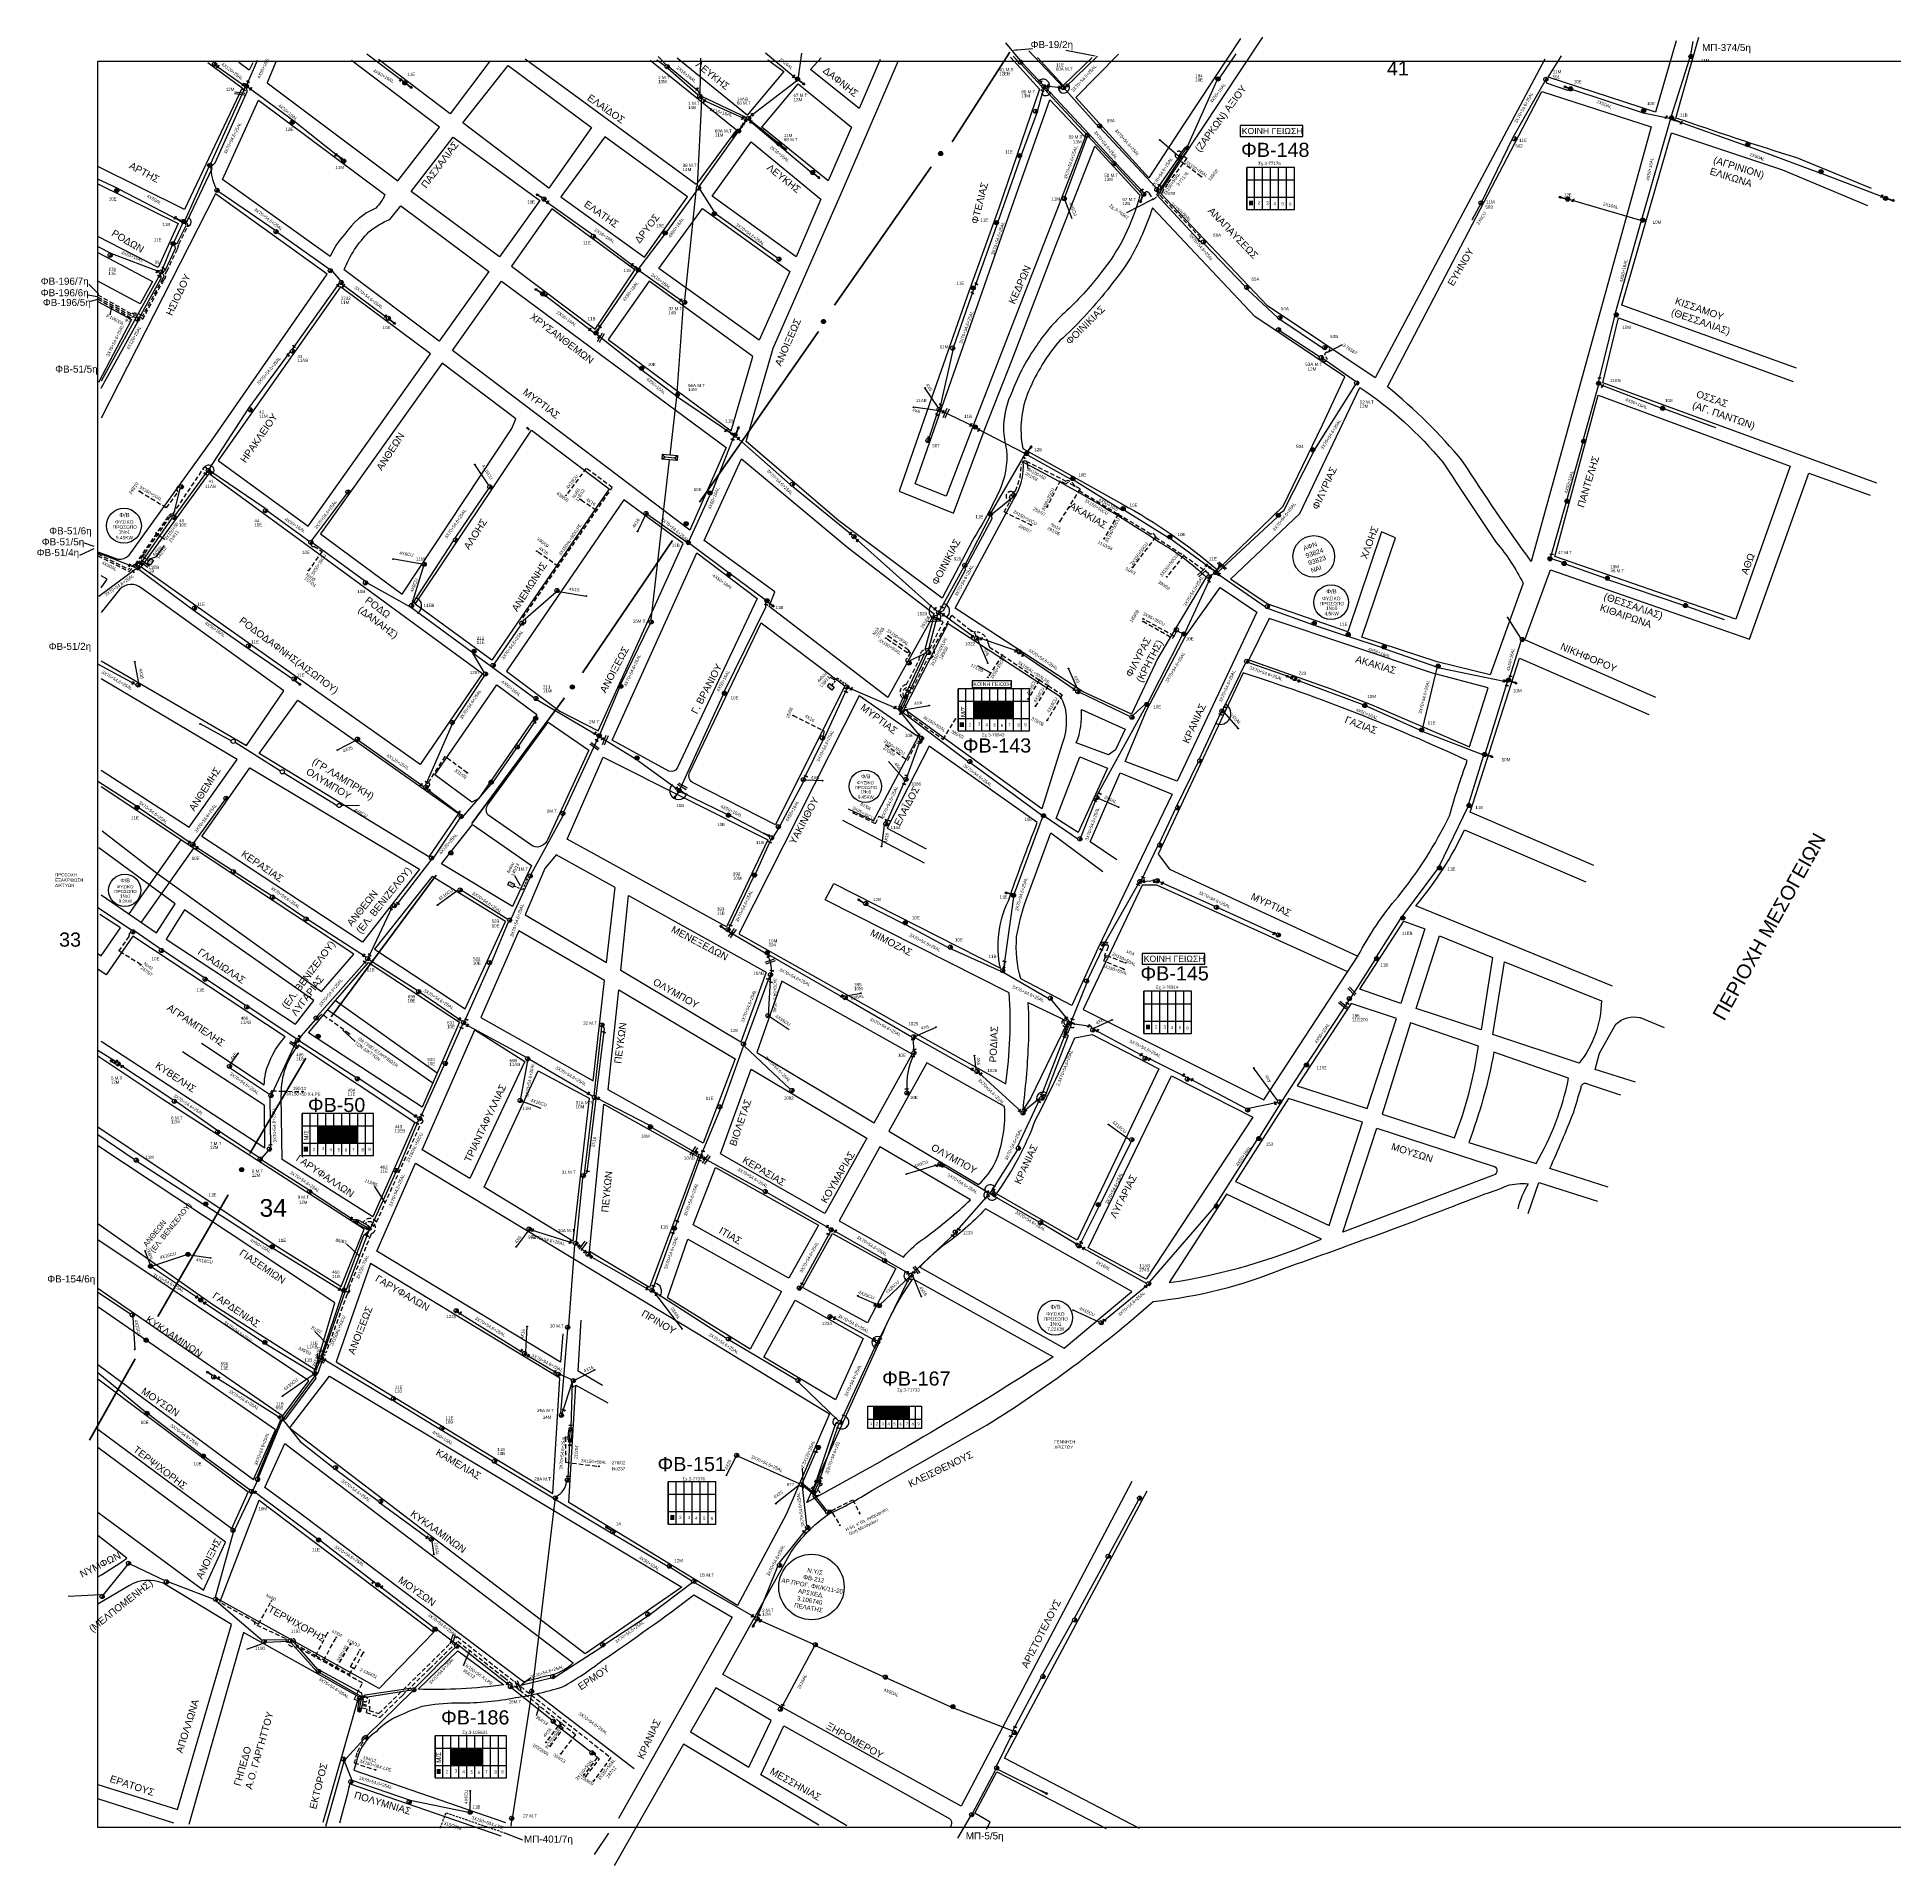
# Model space of a CAD drawing. Header units: millimetres. Extents: x 8994 to 10771, y 1891 to 2926.
# Drawn here: x 8994 to 10046, y 1891 to 2926 of the extents above; entities that cross this region are included whole.
import ezdxf
from ezdxf import colors
from ezdxf.entities.mleader import LeaderData, LeaderLine
from ezdxf.enums import TextEntityAlignment as Align
from ezdxf.math import Vec2, Vec3

# ---------------------------------------------------------------- set-up
doc = ezdxf.new("R2010")
doc.units = ezdxf.units.MM
doc.linetypes.add('DASHED', pattern=[19.05, 12.7, -6.35])
for name, color, linetype in [('0 @ 1', 7, 'Continuous'), ('Pillar', 7, 'Continuous'), ('Pillar OTE', 7, 'Continuous'), ('Άγνωστα', 7, 'Continuous'), ('Ασφαλειοκιβώτια Χ.Τ 6 αναχωρήσεων', 7, 'Continuous'), ('Ασφαλειοκιβώτια Χ.Τ 9 αναχωρήσεων', 7, 'Continuous'), ('Γέφυρες Εναερίου Δικτύου', 7, 'Continuous'), ('Γυμνά εναέρια ΧΤ (1Φ)   2x16AL', 7, 'Continuous'), ('Γυμνά εναέρια ΧΤ (1Φ)   2x50AL', 7, 'Continuous'), ('Γυμνά εναέρια ΧΤ (3Φ)   3x50+35CU', 7, 'Continuous'), ('Γυμνά εναέρια ΧΤ (3Φ)   4x16CU', 7, 'Continuous'), ('Γυμνά εναέρια ΧΤ (3Φ)   4x35CU', 7, 'Continuous'), ('Γυμνά εναέρια ΧΤ (3Φ)   4x50AL', 7, 'Continuous'), ('Γυμνά εναέρια ΧΤ και ΦΟΠ (1Φ)   2x16+16AL', 7, 'Continuous'), ('Γυμνά εναέρια ΧΤ και ΦΟΠ (3Φ)   4x50+16AL', 7, 'Continuous'), ('Εναέρια παροχή ΧΤ 4x16', 7, 'SYN_LINE'), ('Εναέρια παροχή ΧΤ 4x25', 7, 'SYN_LINE'), ('Επίτονοι', 7, 'Continuous'), ('Επιγραφές - Σχήματα', 7, 'Continuous'), ('Καλώδια ΧΤ   2x6AL', 7, 'DASHED'), ('Καλώδια ΧΤ   3x150+50AL', 7, 'DASHED'), ('Καλώδια ΧΤ   3x150+50CU', 7, 'DASHED'), ('Καλώδια ΧΤ   3x150+70AL', 7, 'DASHED'), ('Καλώδια ΧΤ   3x150AL+50CU', 7, 'DASHED'), ('Καλώδια ΧΤ   3x150AL+50XLPE', 7, 'DASHED'), ('Καλώδια ΧΤ   3x95+35CU', 7, 'DASHED'), ('Καλώδια ΧΤ   4x25CU', 7, 'DASHED'), ('Καλώδια ΧΤ   4x6CU', 7, 'DASHED'), ('Μηχανική τομή', 7, 'Continuous'), ('Στύλος Ξύλινος', 7, 'Continuous'), ('Στύλος Ξύλινος @ 1', 7, 'Continuous'), ('Στύλος ΦΜ', 7, 'Continuous'), ('Στύλος ΦΜ @ 1', 7, 'Continuous'), ('Συνδέσεις', 7, 'Continuous'), ('Συνεστραμμένα ΧΤ   3x70+54.6+25AL', 7, 'SYN_LINE'), ('Συνεστραμμένα ΧΤ   4x120+25AL', 7, 'SYN_LINE'), ('Τομή', 7, 'Continuous'), ('Υποσταθμός εναέριος 2 στύλων', 7, 'Continuous'), ('Υποσταθμός πόλεως', 7, 'Continuous'), ('Υπόβαθρο ΔΕΗ', 7, 'Continuous'), ('Υπόγεια Καλώδια Δικτύου ΧΤ   .06', 7, 'DASHED'), ('Υπόγεια καλώδια Παροχών ΧΤ   4x50AL', 7, 'DASHED'), ('Υπόγεια καλώδια Παροχών ΧΤ   4x6', 7, 'DASHED')]:
    doc.layers.add(name, color=color, linetype=linetype)
doc.styles.add('ar', font='arial.ttf')
doc.styles.get("Standard").update_dxf_attribs({"font": 'arial.ttf'})
doc.linetypes.add('SYN_LINE', pattern='A,0.5,-0.0001,["/\\/\\/\\/",Standard,S=0.1,R=0,X=0,Y=-0.05],-0.25', length=0.7501)
doc.dimstyles.new('ISO-25', dxfattribs={"dimtxt": 2.5, "dimasz": 2.5, "dimexe": 1.25, "dimexo": 0.625, "dimtad": 1, "dimtxsty": 'Standard', "dimcen": 2.5, "dimadec": 0, "dimazin": 0, "dimtfac": 1, "dimtmove": 0, "dimatfit": 3, "dimfxl": 0, "dimarcsym": 0})

# ---------------------------------------------------------------- blocks, each defined once
blk = doc.blocks.new('ΥΠΑΡΧΩΝ ΤΣΙΜΕΝΤΕΝΙΟΣ ΣΤΥΛΟΣ')
at = {"layer": 'Στύλος ΦΜ'}
blk.add_hatch(color=7, dxfattribs=at).paths.add_polyline_path([(-1.3, -2.3, 0.574793), (2.6, 0, 0.268822), (1.3, 2.3)])
at = {"layer": 'Στύλος ΦΜ', "color": 7}
blk.add_line((-1.3, -2.3), (1.3, 2.3), dxfattribs=at)
blk.add_circle((0, 0), 2.62, dxfattribs=at)
at = {"layer": 'Στύλος ΦΜ', "flags": 4}
for tag, p in [('ΤΥΠΟΣ', (-4.9, 3)), ('ΑΡΙΘΜΟΣ', (-4.7, 8.1))]:
    blk.add_attdef(tag, p, '', height=4, dxfattribs=at)
blk = doc.blocks.new('ΥΠΑΡΧΩΝ ΞΥΛΙΝΟΣ ΣΤΥΛΟΣ')
at = {"layer": 'Στύλος Ξύλινος'}
h = blk.add_hatch(color=256, dxfattribs=at)
h.paths.add_polyline_path([(-2.6, 0, 0.270008), (-1.3, -2.3), (1.3, 2.3, 0.576266)])
h.paths.add_polyline_path([(-1.3, -2.3, 0.574793), (2.6, 0, 0.268822), (1.3, 2.3)])
blk.add_line((-1.3, -2.3), (1.3, 2.3), dxfattribs=at)
blk.add_circle((0, 0), 2.62, dxfattribs=at)
at = {"layer": 'Στύλος Ξύλινος', "flags": 4}
for tag, p in [('ΑΡΙΘΜΟΣ', (-4.9, 8.6)), ('ΤΥΠΟΣ', (-4.8, 3.4))]:
    blk.add_attdef(tag, p, '', height=4, dxfattribs=at)
blk = doc.blocks.new('ΥΠΟΣΤΑΘΜΟΣ ΕΝΑΕΡΙΟΣ ΕΠΙ 2 ΣΤΥΛΩΝ')
at = {"layer": 'Υποσταθμός εναέριος 2 στύλων', "linetype": 'Continuous'}
for points in [[(-12, -2.1, 0.574793), (-8.5, -0.1, 0.268822), (-9.6, 2)], [(9.7, -2.1, 0.574793), (13.2, -0.1, 0.268822), (12, 1.9)]]:
    blk.add_hatch(color=256, dxfattribs=at).paths.add_polyline_path(points)
for p, q in [((-12, -2.1), (-9.6, 2)), ((9.7, -2.1), (12, 1.9))]:
    blk.add_line(p, q, dxfattribs=at)
for centre in [(-10.8, -0.1), (10.8, -0.1)]:
    blk.add_circle(centre, 2.36, dxfattribs=at)
at = {"layer": 'Υποσταθμός πόλεως', "linetype": 'Continuous', "ltscale": 40}
blk.add_lwpolyline([(-8.6, 2.8), (8.6, 2.8), (8.6, -2.8), (-8.6, -2.8)], close=True, dxfattribs=at)
for points in [[(-5.8, 0), (-8.6, 2.8)], [(-8.6, -2.8), (-5.8, 0)], [(-5.8, 0), (5.8, 0)], [(5.8, 0), (8.6, 2.8)], [(8.6, -2.8), (5.8, 0)]]:
    blk.add_lwpolyline(points, dxfattribs=at)
at = {"layer": 'Υποσταθμός εναέριος 2 στύλων', "ltscale": 40, "flags": 1}
for tag, p in [('ΜΕΤΑΣΧΗΜΑΤΙΣΜΟΣ', (14.1, 2.5)), ('ΙΣΧΥΣ', (14.1, -0.3)), ('ΑΡΙΘΜΟΣ', (14.2, -3))]:
    blk.add_attdef(tag, p, '', height=1.8, dxfattribs=at)
blk = doc.blocks.new('ΕΠΙΤΟΝΟΣ')
at = {"layer": 'Επίτονοι', "lineweight": 40, "ltscale": 40}
blk.add_hatch(color=256, dxfattribs=at).paths.add_polyline_path([(-1.1, 6.5), (0, 9.1), (1.1, 6.5)])
for p, q in [((-1.1, 6.5), (0, 9.1)), ((1.1, 6.5), (-1.1, 6.5)), ((-1.1, 6.5), (0, 6.5)), ((0, 9.1), (1.1, 6.5)), ((0, 6.5), (0, 0))]:
    blk.add_line(p, q, dxfattribs=at)
blk = doc.blocks.new('Pillar')
at = {"layer": 'Υποσταθμός πόλεως', "linetype": 'Continuous', "ltscale": 40}
blk.add_lwpolyline([(-8.6, 2.8), (8.6, 2.8), (8.6, -2.8), (-8.6, -2.8)], close=True, dxfattribs=at)
for points in [[(-5.8, 0), (-8.6, 2.8)], [(-8.6, -2.8), (-5.8, 0)], [(-5.8, 0), (5.8, 0)], [(5.8, 0), (8.6, 2.8)], [(8.6, -2.8), (5.8, 0)]]:
    blk.add_lwpolyline(points, dxfattribs=at)
at = {"layer": 'Pillar', "ltscale": 40}
blk.add_attdef('PILLAR', (-5.7, 3.7), '', height=2.52, dxfattribs=at)
blk = doc.blocks.new('ΑΣΦΑΛΕΙΟΚΙΒΩΤΙΟ ΥΠΟΣΤΑΘΜΟΥ 9 ΑΝΑΧΩΡΗΣΕΩΝ')
at = {"layer": 'Ασφαλειοκιβώτια Χ.Τ 9 αναχωρήσεων', "ltscale": 40}
for p, q in [((-23.8, 40.4), (24, 40.4)), ((-23.8, 31.4), (24, 31.4)), ((-23.8, 22.4), (24, 22.4)), ((-9.7, 40.4), (-9.7, -40.6)), ((9.9, 40.4), (9.9, -40.6)), ((-23.8, 13.4), (24, 13.4)), ((-23.8, 4.4), (24, 4.4)), ((-23.8, -4.6), (24, -4.6)), ((-23.8, -13.6), (24, -13.6)), ((-23.8, -22.6), (24, -22.6)), ((-23.8, -31.6), (24, -31.6))]:
    blk.add_line(p, q, dxfattribs=at)
at = {"layer": 'Ασφαλειοκιβώτια Χ.Τ 9 αναχωρήσεων'}
blk.add_lwpolyline([(-23.8, -40.6), (24, -40.6), (24, 40.4), (-23.8, 40.4)], close=True, dxfattribs=at)
for s, p in [('2', (-18.6, 28.4)), ('1', (-18.4, 37.6)), ('5', (-18.9, 0.2)), ('4', (-18.6, 9.4)), ('3', (-17.5, 18.1)), ('6', (-19.3, -8.1)), ('7', (-18.7, -16.3)), ('8', (-18.9, -26.9)), ('9', (-18.6, -34.6))]:
    blk.add_text(s, height=3.6, rotation=270, dxfattribs=at).set_placement(p)
at = {"layer": 'Ασφαλειοκιβώτια Χ.Τ 9 αναχωρήσεων', "ltscale": 40}
for tag, height, p in [('ΟΝΟΜΑ', 5, (-0.2, 44.3)), ('ΚΕΙΜΕΝΟ 1', 2, (17.1, 35.6)), ('ΚΕΙΜΕΝΟ 2', 2, (17.1, 26.9)), ('ΚΕΙΜΕΝΟ 3', 2, (17.1, 17.7)), ('ΚΕΙΜΕΝΟ 4', 2, (17.1, 8.7)), ('ΚΕΙΜΕΝΟ 5', 2, (17.1, -0.1)), ('ΚΕΙΜΕΝΟ 6', 2, (17.1, -9.1)), ('ΚΕΙΜΕΝΟ 7', 2, (17.1, -18.1)), ('ΣΧ', 2, (-0.1, -42.6)), ('ΚΕΙΜΕΝΟ 8', 2, (17.1, -26.9)), ('ΚΕΙΜΕΝΟ 9', 2, (17.1, -36))]:
    blk.add_attdef(tag, text='', height=height, dxfattribs=at).set_placement(p, align=Align.MIDDLE_CENTER)
blk = doc.blocks.new('ΑΣΦΑΛΕΙΟΚΙΒΩΤΙΟ ΥΠΟΣΤΑΘΜΟΥ 6 ΑΝΑΧΩΡΗΣΕΩΝ')
at = {"layer": 'Ασφαλειοκιβώτια Χ.Τ 6 αναχωρήσεων', "ltscale": 40}
for p, q in [((-23.9, 27), (23.9, 27)), ((-9.8, 27), (-9.8, -27)), ((9.8, 27), (9.8, -27)), ((-23.9, 18), (23.9, 18)), ((-23.9, 9), (23.9, 9)), ((-23.9, 0), (23.9, 0)), ((-23.9, -9), (23.9, -9)), ((-23.9, -18), (23.9, -18))]:
    blk.add_line(p, q, dxfattribs=at)
at = {"layer": 'Ασφαλειοκιβώτια Χ.Τ 6 αναχωρήσεων'}
blk.add_lwpolyline([(-23.9, -27), (23.9, -27), (23.9, 27), (-23.9, 27)], close=True, dxfattribs=at)
for s, p in [('1', (-18.3, 23.7)), ('3', (-18.3, 4.9)), ('2', (-18.1, 14.6)), ('5', (-19.1, -12.3)), ('4', (-19, -3.3)), ('6', (-19.5, -21))]:
    blk.add_text(s, height=3.6, rotation=270, dxfattribs=at).set_placement(p)
at = {"layer": 'Ασφαλειοκιβώτια Χ.Τ 6 αναχωρήσεων', "ltscale": 40}
for tag, height, p in [('ΟΝΟΜΑ', 5, (-0.3, 31.7)), ('ΚΕΙΜΕΝΟ 1', 2, (17, 22.4)), ('ΚΕΙΜΕΝΟ 2', 2, (17, 13.7)), ('ΚΕΙΜΕΝΟ 3', 2, (17, 4.3)), ('ΚΕΙΜΕΝΟ 4', 2, (17, -4.7)), ('ΚΕΙΜΕΝΟ 5', 2, (17, -13.5)), ('ΣΧ', 2, (-0.2, -29.2)), ('ΚΕΙΜΕΝΟ 6', 2, (17, -22.4))]:
    blk.add_attdef(tag, text='', height=height, dxfattribs=at).set_placement(p, align=Align.MIDDLE_CENTER)
blk = doc.blocks.new('ΤΟΜΗ')
at = {"layer": 'Τομή', "ltscale": 40}
for p, q in [((-5.7, 0), (5.7, 0)), ((5.7, -2.3), (-5.7, -2.3))]:
    blk.add_line(p, q, dxfattribs=at)
blk = doc.blocks.new('ΜΗΧΑΝΙΚΗ ΤΟΜΗ')
at = {"layer": 'Μηχανική τομή', "ltscale": 40}
for p, q in [((-1.9, 0.8), (1.9, 0.8)), ((1.9, 0), (-1.9, 0))]:
    blk.add_line(p, q, dxfattribs=at)
blk = doc.blocks.new('_ΣΥΝΔΕΣΗ')
at = {"layer": 'Συνδέσεις', "linetype": 'SYN_LINE', "ltscale": 40}
blk.add_hatch(color=256, dxfattribs=at).paths.add_polyline_path([(0.5, 0, 1), (-0.5, 0, 1)])
at = {"layer": 'Συνδέσεις'}
blk.add_circle((0, 0), 0.5, dxfattribs=at)
blk = doc.blocks.new('ΠΡΟΒΛΕΠΟΜΕΝΟΣ ΤΣΙΜΕΝΤΕΝΙΟΣ ΣΤΥΛΟΣ')
at = {"layer": 'Στύλος ΦΜ', "color": 7}
blk.add_line((-1.3, -2.3), (1.3, 2.3), dxfattribs=at)
blk.add_circle((0, 0), 2.62, dxfattribs=at)
at = {"layer": 'Στύλος ΦΜ', "flags": 4}
for tag, p in [('ΑΡΙΘΜΟΣ', (-4, 8.3)), ('ΤΥΠΟΣ', (-4.1, 3.2))]:
    blk.add_attdef(tag, p, '', height=4, dxfattribs=at)
blk = doc.blocks.new('PILLAR ΟΤΕ')
at = {"layer": 'Pillar OTE', "ltscale": 40}
blk.add_lwpolyline([(-3.3, 2), (3.4, 2), (3.4, -2), (-3.3, -2)], close=True, dxfattribs=at)
at = {"layer": 'Pillar OTE', "insert": (-1.8, 0.7), "char_height": 1.357, "width": 109.961, "attachment_point": 1}
blk.add_mtext('{\\fArial|b1|i0|c161|p34;OTE}', dxfattribs=at)
blk = doc.blocks.new('ΠΡΟΒΛΕΠΟΜΕΝΟΣ ΞΥΛΙΝΟΣ ΣΤΥΛΟΣ')
at = {"layer": 'Στύλος Ξύλινος', "color": 7}
blk.add_circle((0, 0), 2.62, dxfattribs=at)
at = {"layer": 'Στύλος Ξύλινος', "flags": 4}
for tag, p in [('ΤΥΠΟΣ', (-6.8, 2.2)), ('ΑΡΙΘΜΟΣ', (-6.5, 7))]:
    blk.add_attdef(tag, p, '', height=4, dxfattribs=at)
blk = doc.blocks.new('TSONTA XT1')
at = {"ltscale": 40}
h = blk.add_hatch(color=256, dxfattribs=at)
h.dxf.hatch_style = 1
h.paths.add_polyline_path([(596, 2487.7), (597.1, 2488.8), (596, 2489.9), (594.9, 2488.8)])
blk.add_lwpolyline([(594.9, 2488.8), (596, 2489.9), (597.1, 2488.8), (596, 2487.7)], close=True, dxfattribs=at)

msp = doc.modelspace()

# ---------------------------------------------------------------- hatches: boundary and pattern name
at = {"ltscale": 0.2}
h = msp.add_hatch(color=6, dxfattribs=at)
h.dxf.hatch_style = 1
h.paths.add_polyline_path([(9621.5, 2364.5), (9623.8, 2364.5), (9623.8, 2367.2), (9621.5, 2367.2)])
h = msp.add_hatch(color=85, dxfattribs=at)
h.dxf.hatch_style = 1
h.paths.add_polyline_path([(9219.8, 1943), (9222.1, 1943), (9222.1, 1945.7), (9219.8, 1945.7)])
at = {"layer": 'Ασφαλειοκιβώτια Χ.Τ 6 αναχωρήσεων', "ltscale": 20}
for color, points in [(85, [(9679.8, 2830.9), (9682.1, 2830.9), (9682.1, 2833.6), (9679.8, 2833.6)]), (1, [(9679.8, 2830.9), (9682.1, 2830.9), (9682.1, 2833.6), (9679.8, 2833.6)]), (30, [(9679.8, 2830.9), (9682.1, 2830.9), (9682.1, 2833.6), (9679.8, 2833.6)]), (27, [(9679.8, 2830.9), (9682.1, 2830.9), (9682.1, 2833.6), (9679.8, 2833.6)]), (151, [(9679.8, 2830.9), (9682.1, 2830.9), (9682.1, 2833.6), (9679.8, 2833.6)]), (133, [(9621.5, 2364.5), (9623.8, 2364.5), (9623.8, 2367.2), (9621.5, 2367.2)]), (151, [(9621.5, 2364.5), (9623.8, 2364.5), (9623.8, 2367.2), (9621.5, 2367.2)]), (30, [(9621.5, 2364.5), (9623.8, 2364.5), (9623.8, 2367.2), (9621.5, 2367.2)]), (27, [(9621.5, 2364.5), (9623.8, 2364.5), (9623.8, 2367.2), (9621.5, 2367.2)]), (151, [(9352.2, 2086.8), (9354.5, 2086.8), (9354.5, 2089.5), (9352.2, 2089.5)]), (6, [(9352.2, 2086.8), (9354.5, 2086.8), (9354.5, 2089.5), (9352.2, 2089.5)]), (62, [(9352.2, 2086.8), (9354.5, 2086.8), (9354.5, 2089.5), (9352.2, 2089.5)])]:
    msp.add_hatch(color=color, dxfattribs=at).paths.add_polyline_path(points)
at = {"layer": 'Ασφαλειοκιβώτια Χ.Τ 9 αναχωρήσεων', "ltscale": 20}
for color, points in [(85, [(9524.2, 2550.2), (9524.2, 2540.4), (9528.7, 2540.4), (9528.7, 2550.2)]), (27, [(9528.7, 2550.2), (9528.7, 2540.4), (9533.2, 2540.4), (9533.2, 2550.2)]), (173, [(9533.2, 2550.2), (9533.2, 2540.4), (9537.7, 2540.4), (9537.7, 2550.2)]), (1, [(9537.7, 2550.2), (9537.7, 2540.4), (9542.2, 2540.4), (9542.2, 2550.2)]), (151, [(9542.2, 2550.2), (9542.2, 2540.4), (9546.7, 2540.4), (9546.7, 2550.2)]), (2, [(9516.1, 2535.6), (9518.4, 2535.6), (9518.4, 2538.3), (9516.1, 2538.3)]), (5, [(9152.6, 2309.9), (9152.6, 2300), (9157.1, 2300), (9157.1, 2309.9)]), (62, [(9157.1, 2309.9), (9157.1, 2300), (9161.6, 2300), (9161.6, 2309.9)]), (27, [(9161.6, 2309.9), (9161.6, 2300), (9166.1, 2300), (9166.1, 2309.9)]), (1, [(9166.1, 2309.9), (9166.1, 2300), (9170.6, 2300), (9170.6, 2309.9)]), (85, [(9170.6, 2309.9), (9170.6, 2300), (9175.1, 2300), (9175.1, 2309.9)]), (2, [(9144.6, 2295.3), (9146.9, 2295.3), (9146.9, 2298), (9144.6, 2298)]), (6, [(9227.9, 1957.6), (9227.9, 1947.8), (9232.4, 1947.8), (9232.4, 1957.6)]), (62, [(9232.4, 1957.6), (9232.4, 1947.8), (9236.9, 1947.8), (9236.9, 1957.6)]), (1, [(9236.9, 1957.6), (9236.9, 1947.8), (9241.4, 1947.8), (9241.4, 1957.6)]), (151, [(9241.4, 1957.6), (9241.4, 1947.8), (9245.9, 1947.8), (9245.9, 1957.6)]), (173, [(9219.8, 1943), (9222.1, 1943), (9222.1, 1945.7), (9219.8, 1945.7)])]:
    msp.add_hatch(color=color, dxfattribs=at).paths.add_polyline_path(points)
at = {"layer": 'Επίτονοι', "lineweight": 40, "ltscale": 40}
for points in [[(9403.4, 2874.9), (9404, 2873.8), (9402.7, 2874.1)], [(9405.2, 2873.4), (9404, 2873.8), (9404.6, 2872.6)]]:
    msp.add_hatch(color=256, dxfattribs=at).paths.add_polyline_path(points)
at = {"layer": 'Καλώδια ΧΤ   3x150AL+50CU', "linetype": 'DASHED', "ltscale": 0.2}
h = msp.add_hatch(color=133, dxfattribs=at)
h.dxf.hatch_style = 1
h.paths.add_polyline_path([(9470.8, 2151.2), (9467.4, 2151.2), (9467.4, 2143.8), (9470.8, 2143.8)])
h = msp.add_hatch(color=30, dxfattribs=at)
h.dxf.hatch_style = 1
h.paths.add_polyline_path([(9474.3, 2151.2), (9470.8, 2151.2), (9470.8, 2143.8), (9474.3, 2143.8)])
h = msp.add_hatch(color=151, dxfattribs=at)
h.dxf.hatch_style = 1
h.paths.add_polyline_path([(9477.6, 2151.2), (9474.3, 2151.2), (9474.3, 2143.8), (9477.6, 2143.8)])
h = msp.add_hatch(color=6, dxfattribs=at)
h.dxf.hatch_style = 1
h.paths.add_polyline_path([(9481, 2151.2), (9477.6, 2151.2), (9477.6, 2143.8), (9481, 2143.8)])
h = msp.add_hatch(color=85, dxfattribs=at)
h.dxf.hatch_style = 1
h.paths.add_polyline_path([(9484.4, 2151.2), (9481, 2151.2), (9481, 2143.8), (9484.4, 2143.8)])
h = msp.add_hatch(color=1, dxfattribs=at)
h.dxf.hatch_style = 1
h.paths.add_polyline_path([(9487.7, 2151.2), (9484.4, 2151.2), (9484.4, 2143.8), (9487.7, 2143.8)])
at = {"layer": 'Συνεστραμμένα ΧΤ   3x70+54.6+25AL', "ltscale": 10}
h = msp.add_hatch(color=30, dxfattribs=at)
h.dxf.hatch_style = 1
h.paths.add_polyline_path([(9219.8, 1943), (9222.1, 1943), (9222.1, 1945.7), (9219.8, 1945.7)])

# ---------------------------------------------------------------- linework, layer by layer
at = {"color": 7, "ltscale": 0.2}
for p, q in [((9489.6, 2229.8), (9492.5, 2226.1)), ((9490.4, 2230.4), (9493.4, 2226.6))]:
    msp.add_line(p, q, dxfattribs=at)
at = {"color": 133, "lineweight": 60, "ltscale": 0.2}
for points in [[(9544.5, 2917.6), (9511.7, 2866.9)], [(9499.8, 2852.7), (9445.2, 2774.5)], [(9436, 2759.5), (9368.7, 2662.9)], [(9353.4, 2641.2), (9302.4, 2566.3)], [(9292.2, 2552.1), (9239.7, 2481.1)], [(9219.6, 2451.7), (9160.1, 2371.6)], [(9145.7, 2348.1), (9114.1, 2294.2)], [(9101.8, 2270.8), (9061.9, 2201.9)], [(9049.1, 2178), (9023.2, 2132)]]:
    msp.add_lwpolyline(points, dxfattribs=at)
at = {"color": 7, "ltscale": 0.2}
msp.add_arc((9563.3, 2325.2), 3.76, 61.2105, 196.5793, dxfattribs=at)
at = {"layer": 'Pillar OTE', "ltscale": 40}
for points in [[(9464.1, 2138.5), (9464.1, 2151.2), (9494.4, 2151.2), (9494.4, 2138.5), (9464.1, 2138.5)], [(9467.4, 2138.5), (9467.4, 2151.2)], [(9470.8, 2138.5), (9470.8, 2151.2)], [(9474.3, 2138.5), (9474.3, 2151.2)], [(9477.6, 2138.5), (9477.6, 2151.2)], [(9481, 2138.5), (9481, 2151.2)], [(9484.4, 2138.5), (9484.4, 2151.2)], [(9487.7, 2138.5), (9487.7, 2151.2)], [(9491.1, 2138.5), (9491.1, 2151.2)], [(9464.1, 2143.8), (9494.4, 2143.8)]]:
    msp.add_lwpolyline(points, dxfattribs=at)
at = {"layer": 'Άγνωστα'}
msp.add_circle((9716.6, 2632.2), 11.8, dxfattribs=at)
at = {"layer": 'Γέφυρες Εναερίου Δικτύου', "ltscale": 0.1}
msp.add_line((9407.5, 2372.4), (9407.5, 2372.4), dxfattribs=at)
at = {"layer": 'Γέφυρες Εναερίου Δικτύου', "ltscale": 20}
for points in [[(9369.1, 2893.8), (9369.4, 2914.3)], [(9367.6, 2841.8), (9369.8, 2886.5), (9369.9, 2892)], [(9360.4, 2777.3), (9366.9, 2840.6)], [(9356, 2724.9), (9359.7, 2775.1)], [(9352, 2689.7), (9355.8, 2722.6)], [(9341.3, 2596.3), (9351.7, 2686.9)], [(9274.2, 1990.8), (9286.9, 2098)], [(9262.9, 1918.8), (9273.8, 1988.7)], [(9262.3, 1916.6), (9261.8, 1913.5)]]:
    msp.add_lwpolyline(points, dxfattribs=at)
at = {"layer": 'Γέφυρες Εναερίου Δικτύου', "linetype": 'SYN_LINE', "ltscale": 20}
for points in [[(9103.4, 2527.9), (9085.9, 2537.4)], [(9105.7, 2527.1), (9131.3, 2510.9)], [(9133.3, 2509.7), (9163.4, 2491.3)]]:
    msp.add_lwpolyline(points, dxfattribs=at)
at = {"layer": 'Γέφυρες Εναερίου Δικτύου', "color": 30, "linetype": 'DASHED', "ltscale": 0.2}
msp.add_lwpolyline([(9237.1, 2509.7), (9224.5, 2519), (9215.3, 2504.7), (9215.8, 2503.5, -0.45609), (9214.9, 2501.8, -6.988817)], format="xyb", dxfattribs=at)
at = {"layer": 'Γέφυρες Εναερίου Δικτύου', "color": 1, "linetype": 'DASHED', "ltscale": 0.2}
msp.add_lwpolyline([(9052.3, 2401.1), (9039.9, 2408.8), (9045.7, 2417.1), (9045.6, 2417.9, -0.423691), (9046.7, 2419.2, -2.383617)], format="xyb", dxfattribs=at)
at = {"layer": 'Γέφυρες Εναερίου Δικτύου', "linetype": 'DASHED', "ltscale": 0.2}
msp.add_lwpolyline([(9170.3, 2362), (9154.8, 2373.1), (9152.7, 2371.3)], dxfattribs=at)
at = {"layer": 'Γέφυρες Εναερίου Δικτύου', "ltscale": 0.1}
for centre, radius, start, end in [((9563.2, 2898.6), 3.78, 355.8324, 129.3976), ((9564.8, 2895.9), 2.83, 222.9278, 335.5337), ((9575, 2897.7), 3.19, 177.2512, 34.427), ((9206.5, 2604.2), 4.84, 305.435, 68.8694), ((9532, 2270.6), 2.32, 112.0996, 231.5818), ((9533.4, 2273.4), 3.17, 42.5732, 181.7942), ((9534.4, 2270.8), 3.01, 198.2802, 328.8949), ((9342.5, 2216.3), 4.69, 325.3608, 77.4306), ((9487.8, 2225), 3.32, 135.5902, 227.1593), ((9486.6, 2223.1), 1.13, 209.5757, 280.3701), ((9469.7, 2187.2), 3.46, 65.8156, 240.2901), ((9449.4, 2142.1), 3.86, 229.7727, 77.7197)]:
    msp.add_arc(centre, radius, start, end, dxfattribs=at)
at = {"layer": 'Γυμνά εναέρια ΧΤ (1Φ)   2x16AL', "color": 173, "ltscale": 20}
msp.add_lwpolyline([(9423.1, 2903), (9406, 2917.2)], dxfattribs=at)
at = {"layer": 'Γυμνά εναέρια ΧΤ (1Φ)   2x16AL', "color": 1, "ltscale": 20}
msp.add_lwpolyline([(9861.6, 2834.2), (9901.7, 2822.6)], dxfattribs=at)
at = {"layer": 'Γυμνά εναέρια ΧΤ (1Φ)   2x16AL', "ltscale": 20}
for points in [[(9309, 2327.1), (9313.4, 2365.9)], [(9303.5, 2282.7), (9308.7, 2324.9)]]:
    msp.add_lwpolyline(points, dxfattribs=at)
at = {"layer": 'Γυμνά εναέρια ΧΤ (1Φ)   2x16AL', "color": 62, "ltscale": 20}
for points in [[(9310.2, 2326.6), (9314.8, 2364.7), (9314.1, 2366.1)], [(9303.7, 2282.6), (9305, 2283.6), (9310.1, 2325.1)], [(9299.1, 2244.4), (9302.7, 2280.5)], [(9294.6, 2196.8), (9298, 2242.4)], [(9290.1, 2147.1), (9294.2, 2194.7)], [(9433.7, 2015.1), (9415.1, 1980.6)]]:
    msp.add_lwpolyline(points, dxfattribs=at)
at = {"layer": 'Γυμνά εναέρια ΧΤ (1Φ)   2x16AL', "color": 27, "ltscale": 20}
msp.add_lwpolyline([(9584.7, 2241.3), (9622, 2220.6)], dxfattribs=at)
at = {"layer": 'Γυμνά εναέρια ΧΤ (1Φ)   2x50AL', "color": 1, "ltscale": 20}
for points in [[(9862, 2896.9), (9903.1, 2883.4)], [(9903.1, 2883.4), (9918, 2880.4)], [(9919.9, 2879.6), (9961.2, 2864.9)], [(9963, 2864.3), (10002.7, 2849.6)], [(10004.3, 2849), (10039.5, 2835.6)]]:
    msp.add_lwpolyline(points, dxfattribs=at)
at = {"layer": 'Γυμνά εναέρια ΧΤ (3Φ)   3x50+35CU', "color": 30, "linetype": 'DASHED', "ltscale": 0.2}
msp.add_lwpolyline([(9148.8, 2639), (9148.8, 2638.7, 0.610132), (9150.3, 2638), (9155, 2635), (9147.2, 2624.2)], format="xyb", dxfattribs=at)
at = {"layer": 'Γυμνά εναέρια ΧΤ (3Φ)   3x50+35CU', "color": 151, "linetype": 'DASHED', "ltscale": 0.2}
msp.add_lwpolyline([(9484.5, 2552.8, -0.963907), (9489.4, 2557.1), (9497.9, 2574.3), (9499.2, 2574.6, 0.596385), (9500.8, 2580.1), (9511.6, 2599), (9522.7, 2590), (9526, 2589.4, -0.317901), (9532.2, 2583.1, 0.079907), (9532.9, 2580.9), (9540.1, 2576.4), (9532, 2563.8)], format="xyb", dxfattribs=at)
at = {"layer": 'Γυμνά εναέρια ΧΤ (3Φ)   3x50+35CU', "color": 2, "linetype": 'DASHED', "ltscale": 0.2}
msp.add_lwpolyline([(9474, 2525.7), (9486.7, 2516.8), (9491.6, 2526.7), (9493.1, 2526.5, 0.485501), (9494.9, 2528.2, -80.545665)], format="xyb", dxfattribs=at)
at = {"layer": 'Γυμνά εναέρια ΧΤ (3Φ)   3x50+35CU', "color": 151, "linetype": 'DASHED', "ltscale": 0.2}
msp.add_arc((9522, 2586.8), 3.24, 1.5261, 76.8112, dxfattribs=at)
at = {"layer": 'Γυμνά εναέρια ΧΤ (3Φ)   4x16CU', "color": 62, "linetype": 'SYN_LINE', "ltscale": 10}
msp.add_line((9267.1, 2324.2), (9278.8, 2319.9), dxfattribs=at)
at = {"layer": 'Γυμνά εναέρια ΧΤ (3Φ)   4x16CU', "color": 30, "linetype": 'SYN_LINE', "ltscale": 15}
msp.add_lwpolyline([(9249.2, 2672.7), (9241.5, 2684.2)], dxfattribs=at)
at = {"layer": 'Γυμνά εναέρια ΧΤ (3Φ)   4x16CU', "color": 30, "linetype": 'DASHED', "ltscale": 0.2}
msp.add_lwpolyline([(9304.5, 2682.1), (9293.1, 2666.8)], dxfattribs=at)
at = {"layer": 'Γυμνά εναέρια ΧΤ (3Φ)   4x16CU', "color": 151, "linetype": 'DASHED', "ltscale": 0.2}
for points in [[(9561, 2562.3), (9554.8, 2551.5)], [(9566.1, 2559.1), (9559, 2547.4)], [(9574.1, 2553.9), (9565.6, 2539.4)]]:
    msp.add_lwpolyline(points, dxfattribs=at)
at = {"layer": 'Γυμνά εναέρια ΧΤ (3Φ)   4x16CU', "color": 62, "linetype": 'SYN_LINE', "ltscale": 15}
msp.add_lwpolyline([(9232, 2443.2), (9220.3, 2434.8)], dxfattribs=at)
at = {"layer": 'Γυμνά εναέρια ΧΤ (3Φ)   4x16CU', "color": 27, "linetype": 'SYN_LINE', "ltscale": 15}
msp.add_lwpolyline([(9612.3, 2302), (9600.2, 2310.7)], dxfattribs=at)
at = {"layer": 'Γυμνά εναέρια ΧΤ (3Φ)   4x16CU', "color": 27, "linetype": 'SYN_LINE', "ltscale": 20}
for points in [[(9059, 2230.7), (9077.8, 2236.9)], [(9595.1, 2198.7), (9580.3, 2205.5)]]:
    msp.add_lwpolyline(points, dxfattribs=at)
at = {"layer": 'Γυμνά εναέρια ΧΤ (3Φ)   4x16CU', "color": 27, "linetype": 'SYN_LINE', "ltscale": 10}
msp.add_lwpolyline([(9080.1, 2236.8), (9091.8, 2235.1)], dxfattribs=at)
at = {"layer": 'Γυμνά εναέρια ΧΤ (3Φ)   4x35CU', "color": 27, "linetype": 'SYN_LINE', "ltscale": 20}
msp.add_lwpolyline([(9149.8, 2169), (9132.5, 2156.8)], dxfattribs=at)
at = {"layer": 'Γυμνά εναέρια ΧΤ (3Φ)   4x50AL', "color": 62, "ltscale": 20}
for points in [[(9039.3, 2840.5), (9027.9, 2845.7)], [(9039.3, 2840.5), (9075.4, 2821.8)], [(9600.7, 2067.3), (9617.3, 2098)], [(9581.1, 2031.2), (9599.5, 2065.2)], [(9402.3, 2030.2), (9433.2, 2016.5)], [(9563.2, 1999.3), (9580.2, 2029.6)], [(9435.1, 2015.3), (9472.7, 1998.1)], [(9474.9, 1997.2), (9511, 1980.9)], [(9546.2, 1967.3), (9562.2, 1997.5)], [(9513, 1980.2), (9546.2, 1967.3)], [(9536.8, 1947.4), (9546, 1965.9)], [(9523.4, 1920.9), (9536.4, 1945.2)], [(9537.8, 1945.4), (9562.2, 1933.4)], [(9514.9, 1906.7), (9522.2, 1918.8)]]:
    msp.add_lwpolyline(points, dxfattribs=at)
at = {"layer": 'Γυμνά εναέρια ΧΤ και ΦΟΠ (1Φ)   2x16+16AL', "color": 173, "ltscale": 20}
for points in [[(9349.9, 2910.6), (9345.3, 2915.2)], [(9424.8, 2903.5), (9426.7, 2917.1)], [(9351.6, 2909.3), (9368, 2895.7), (9368.6, 2893.8)], [(9397.1, 2881.2), (9423.6, 2901.4)], [(9369.9, 2892), (9371, 2890.6), (9393.6, 2880.3), (9395.4, 2880.5)], [(9396.8, 2879.1), (9412.6, 2865.7)], [(9414.1, 2864.6), (9431.7, 2850)], [(9281.3, 2833.6), (9308, 2814.4)], [(9309.7, 2813), (9333.2, 2795.2)], [(9280.9, 2780.3), (9308.9, 2759)]]:
    msp.add_lwpolyline(points, dxfattribs=at)
at = {"layer": 'Γυμνά εναέρια ΧΤ και ΦΟΠ (1Φ)   2x16+16AL', "ltscale": 20}
for points in [[(9349.2, 2909.7), (9344.5, 2913.1)], [(9367.9, 2893.3), (9350.7, 2908.4)], [(9395.4, 2880.5), (9370.1, 2892.5)], [(9335, 2793.7), (9359.2, 2776.6)]]:
    msp.add_lwpolyline(points, dxfattribs=at)
at = {"layer": 'Γυμνά εναέρια ΧΤ και ΦΟΠ (3Φ)   4x50+16AL', "color": 173, "ltscale": 20}
msp.add_line((9391.3, 2873.8), (9395.7, 2879.6), dxfattribs=at)
at = {"layer": 'Γυμνά εναέρια ΧΤ και ΦΟΠ (3Φ)   4x50+16AL', "color": 27, "ltscale": 20}
for points in [[(9200.8, 2901), (9180.3, 2916.6)], [(9113, 2897.9), (9138.7, 2879), (9166.5, 2857)], [(9310.8, 2757.8), (9334.8, 2738.7)], [(9336.3, 2737.6), (9355, 2723.5)], [(9356.3, 2722.5), (9387.7, 2701.2)], [(9713.1, 2345.3), (9736.5, 2380.7)], [(9698.5, 2323.6), (9711.5, 2343.7)], [(9686, 2303.7), (9697.8, 2322.4)], [(9661.3, 2265.6), (9684.6, 2301.9)], [(9623.7, 2221.6), (9660.3, 2263.8)]]:
    msp.add_lwpolyline(points, dxfattribs=at)
at = {"layer": 'Γυμνά εναέρια ΧΤ και ΦΟΠ (3Φ)   4x50+16AL', "color": 85, "ltscale": 20}
for points in [[(9663.3, 2903.1), (9672.7, 2916.7)], [(9645.2, 2864.6), (9661.7, 2901.4)], [(9505.4, 2714.9), (9523.8, 2706)], [(9525.7, 2704.6), (9552.7, 2690.7)], [(9554.6, 2689.6), (9579, 2676)], [(9580.8, 2675.3), (9607.5, 2658.8)], [(9609.3, 2658.4), (9633.9, 2643.1)], [(9635.6, 2642.1), (9660.3, 2624)], [(9661.1, 2623.1), (9657.3, 2620.7)], [(9661.1, 2623.1), (9689.2, 2603.7), (9689.2, 2603.7)], [(9690.7, 2602.7), (9715.9, 2593.7)], [(9717.3, 2593.2), (9735.5, 2587)], [(9736.4, 2586.9), (9755.3, 2580.6)], [(9756.8, 2579.9), (9786, 2569.7)], [(9787.8, 2569.2), (9826.3, 2561.3)]]:
    msp.add_lwpolyline(points, dxfattribs=at)
at = {"layer": 'Γυμνά εναέρια ΧΤ και ΦΟΠ (3Φ)   4x50+16AL', "color": 1, "ltscale": 20}
for points in [[(9930.2, 2916.4), (9931.4, 2923.8)], [(9919.1, 2881.7), (9929.6, 2914.2)], [(9902.5, 2823.8), (9918.6, 2879.5)], [(9887.5, 2770.1), (9902, 2821.8)], [(9878, 2731.4), (9887, 2768.2)], [(9869.4, 2698.6), (9877.8, 2729)], [(9375.8, 2668.8), (9388.2, 2699.9)], [(9860, 2664.7), (9869, 2696.3)], [(9362.9, 2641.1), (9374.6, 2666.8)], [(9850.9, 2631.9), (9859.5, 2662.5)], [(9385, 2623.1), (9363.3, 2639.3)], [(9405.9, 2607.7), (9386.2, 2622.2)], [(9382.9, 2555.9), (9406.3, 2603.4), (9406.3, 2606)], [(9357.8, 2500.7), (9382, 2553.9)]]:
    msp.add_lwpolyline(points, dxfattribs=at)
at = {"layer": 'Γυμνά εναέρια ΧΤ και ΦΟΠ (3Φ)   4x50+16AL', "color": 173, "ltscale": 20}
for points in [[(9368.6, 2841.8), (9390.3, 2872)], [(9350.2, 2815.9), (9367.5, 2839.7)], [(9334.6, 2795.4), (9348.8, 2814.2)], [(9310.6, 2759.7), (9333.5, 2793.3)], [(9312.7, 2529.9), (9332.2, 2517.8)], [(9333.5, 2516.9), (9356.3, 2500.5)], [(9414.3, 2479.9), (9427.6, 2504.6)], [(9358.2, 2499), (9384.1, 2486.4)], [(9386.2, 2485.3), (9408.6, 2473.7)], [(9410.6, 2473.5), (9413.5, 2478.1)], [(9409, 2471.9), (9400.4, 2452.8)]]:
    msp.add_lwpolyline(points, dxfattribs=at)
at = {"layer": 'Γυμνά εναέρια ΧΤ και ΦΟΠ (3Φ)   4x50+16AL', "color": 30, "ltscale": 20}
for points in [[(9027.9, 2807.6), (9035.6, 2803.8), (9062.7, 2793.6)], [(9122.7, 2659.3), (9091.6, 2680.5)], [(9147.5, 2640.8), (9124.1, 2657.9)], [(9178.9, 2618.4), (9149.7, 2639.8)], [(9205, 2603.4), (9180.6, 2617)], [(9239.8, 2578.1), (9205, 2603.4)], [(9274.9, 2552.1), (9240.4, 2577.5)], [(9310.7, 2530.9), (9276.8, 2550.9)]]:
    msp.add_lwpolyline(points, dxfattribs=at)
at = {"layer": 'Γυμνά εναέρια ΧΤ και ΦΟΠ (3Φ)   4x50+16AL', "ltscale": 20}
for points in [[(9878.8, 2729.5), (9913.1, 2716.4)], [(9915.3, 2715.7), (9944, 2705.2)], [(9851.5, 2630.8), (9857.4, 2628.9)], [(9859.5, 2627.9), (9881.7, 2620)], [(9883.5, 2618.9), (9926, 2604.6)], [(9928.2, 2603.9), (9949, 2596.6)]]:
    msp.add_lwpolyline(points, dxfattribs=at)
at = {"layer": 'Γυμνά εναέρια ΧΤ και ΦΟΠ (3Φ)   4x50+16AL', "color": 151, "linetype": 'SYN_LINE', "ltscale": 15}
msp.add_lwpolyline([(9833.8, 2586), (9826.2, 2597.8)], dxfattribs=at)
at = {"layer": 'Γυμνά εναέρια ΧΤ και ΦΟΠ (3Φ)   4x50+16AL', "color": 151, "linetype": 'SYN_LINE', "ltscale": 20}
msp.add_lwpolyline([(9827.5, 2563.3), (9834.1, 2584.2)], dxfattribs=at)
at = {"layer": 'Γυμνά εναέρια ΧΤ και ΦΟΠ (3Φ)   4x50+16AL', "color": 151, "ltscale": 20}
for points in [[(9706.7, 2562.3), (9744.4, 2548.3)], [(9813.9, 2521.1), (9826.3, 2561.3)], [(9746.6, 2547.4), (9776.5, 2534.1)], [(9778.4, 2533.1), (9812.1, 2520)], [(9804.4, 2492.4), (9812.7, 2519.1)], [(9787.7, 2457.1), (9803.9, 2490.2)], [(9767, 2428.7), (9786.8, 2455.4)], [(9752.1, 2405.6), (9765.9, 2427.3)], [(9737.7, 2382.6), (9751.3, 2403.8)]]:
    msp.add_lwpolyline(points, dxfattribs=at)
at = {"layer": 'Γυμνά εναέρια ΧΤ και ΦΟΠ (3Φ)   4x50+16AL', "color": 5, "ltscale": 20}
for points in [[(9048.6, 2290.8), (9027.9, 2304.7)], [(9050.5, 2289.5), (9087.8, 2265.5)], [(9089.3, 2264.5), (9125.5, 2241.2)], [(9127.4, 2240.4), (9166.2, 2216.7)]]:
    msp.add_lwpolyline(points, dxfattribs=at)
at = {"layer": 'Γυμνά εναέρια ΧΤ και ΦΟΠ (3Φ)   4x50+16AL', "color": 6, "ltscale": 20}
for points in [[(9155.5, 2177.9), (9194.5, 2154.6)], [(9195.5, 2154.2), (9221.8, 2138.1)], [(9222.8, 2137.5), (9251.4, 2120.2)], [(9253.1, 2118.9), (9285.8, 2099.3)], [(9287.6, 2098.2), (9318.6, 2079.5)], [(9319.9, 2078.8), (9350.4, 2060.7)], [(9352.4, 2059.8), (9364.4, 2052.3)], [(9366.2, 2051.1), (9400.4, 2031.6)]]:
    msp.add_lwpolyline(points, dxfattribs=at)
at = {"layer": 'Εναέρια παροχή ΧΤ 4x16', "color": 30, "linetype": 'DASHED', "ltscale": 0.2}
for points in [[(9310.1, 2658.3), (9301.3, 2664.4)], [(9288.7, 2626.5), (9276.6, 2635.2)]]:
    msp.add_lwpolyline(points, dxfattribs=at)
at = {"layer": 'Εναέρια παροχή ΧΤ 4x16', "color": 1, "ltscale": 10}
msp.add_lwpolyline([(9338, 2655.4), (9333.6, 2646.3)], dxfattribs=at)
at = {"layer": 'Εναέρια παροχή ΧΤ 4x16', "color": 30, "ltscale": 20}
msp.add_lwpolyline([(9289.1, 2612.4), (9304.6, 2609.8)], dxfattribs=at)
at = {"layer": 'Εναέρια παροχή ΧΤ 4x16', "color": 62, "ltscale": 15}
msp.add_lwpolyline([(9051.2, 2560.5), (9048.8, 2572.5)], dxfattribs=at)
at = {"layer": 'Εναέρια παροχή ΧΤ 4x16', "color": 173, "linetype": 'DASHED', "ltscale": 0.2}
msp.add_lwpolyline([(9421.7, 2542.1), (9439.1, 2533.5), (9438.9, 2530.6)], dxfattribs=at)
at = {"layer": 'Εναέρια παροχή ΧΤ 4x16', "color": 2, "ltscale": 15}
msp.add_lwpolyline([(9473.3, 2480), (9471.8, 2468.1)], dxfattribs=at)
at = {"layer": 'Εναέρια παροχή ΧΤ 4x16', "color": 151, "ltscale": 15}
for points in [[(9489.5, 2224.7), (9494.3, 2213.2)], [(9270.3, 2182), (9271.1, 2196.3)], [(9298.3, 2166), (9309.5, 2171.8)]]:
    msp.add_lwpolyline(points, dxfattribs=at)
at = {"layer": 'Εναέρια παροχή ΧΤ 4x16', "color": 30, "linetype": 'DASHED', "ltscale": 0.2}
msp.add_lwpolyline([(9289.7, 1970.4, 0.409597), (9288.7, 1970.2), (9281.8, 1960.9)], format="xyb", dxfattribs=at)
at = {"layer": 'Εναέρια παροχή ΧΤ 4x25', "ltscale": 15}
for points in [[(9174.1, 2528.1), (9163.5, 2522.6)], [(9389.1, 2122.2), (9383.8, 2112)]]:
    msp.add_lwpolyline(points, dxfattribs=at)
at = {"layer": 'Εναέρια παροχή ΧΤ 4x25', "color": 133, "ltscale": 20}
msp.add_lwpolyline([(9425.3, 2106.6), (9411.9, 2096)], dxfattribs=at)
at = {"layer": 'Επίτονοι', "lineweight": 40, "ltscale": 40}
for p, q in [((9403, 2874.5), (9397.2, 2879.2)), ((9402.7, 2874.1), (9403.4, 2874.9)), ((9404, 2873.8), (9402.7, 2874.1)), ((9403.4, 2874.9), (9403, 2874.5)), ((9403.4, 2874.9), (9404, 2873.8)), ((9405.2, 2873.4), (9404, 2873.8)), ((9404, 2873.8), (9404.6, 2872.6)), ((9404.6, 2872.6), (9405.2, 2873.4)), ((9405.2, 2873.4), (9404.9, 2873)), ((9404.9, 2873), (9412.9, 2866.5))]:
    msp.add_line(p, q, dxfattribs=at)
at = {"layer": 'Επιγραφές - Σχήματα'}
msp.add_lwpolyline([(9027.9, 2912.6), (10531.6, 2912.6), (10531.6, 1912.6), (9027.9, 1912.6)], close=True, dxfattribs=at)
at = {"layer": 'Επιγραφές - Σχήματα', "color": 190}
for points in [[(9674.8, 2869.9), (9710.4, 2869.9), (9710.4, 2876.1), (9674.8, 2876.1)], [(9523.2, 2558), (9545.4, 2558), (9545.4, 2561.8), (9523.2, 2561.8)], [(9619.4, 2401.3), (9654.9, 2401.3), (9654.9, 2407.5), (9619.4, 2407.5)]]:
    msp.add_lwpolyline(points, close=True, dxfattribs=at)
at = {"layer": 'Επιγραφές - Σχήματα', "color": 202}
for centre, radius in [((9042.7, 2649.6), 9.88), ((9726.4, 2606.3), 9.88), ((9462.6, 2502.1), 9.13), ((9043.2, 2443.2), 9.13), ((9570.1, 2201.3), 9.88)]:
    msp.add_circle(centre, radius, dxfattribs=at)
at = {"layer": 'Επιγραφές - Σχήματα', "color": 7, "linetype": 'DASHED', "ltscale": 0.2}
for centre, radius, start, end in [((9724.3, 2746.3), 1.57, 92.664, 238.2627), ((9724.2, 2749.3), 1.39, 272.664, 128.9993), ((9722.8, 2743.9), 1.29, 184.3533, 58.2627)]:
    msp.add_arc(centre, radius, start, end, dxfattribs=at)
at = {"layer": 'Επιγραφές - Σχήματα', "ltscale": 0.2}
for centre, radius, start, end in [((9503.6, 2601.4), 4.94, 142.1609, 285.3566), ((9505.9, 2601.2), 4.4, 310.3361, 73.5049), ((9663.6, 2543.2), 6.08, 247.0236, 58.2745), ((9356.8, 2499.6), 4.97, 140.0586, 335.5414)]:
    msp.add_arc(centre, radius, start, end, dxfattribs=at)
at = {"layer": 'Επιγραφές - Σχήματα', "color": 30, "linetype": 'DASHED', "ltscale": 0.2}
for centre, radius, start, end in [((9576, 2368.2), 2.11, 18.9313, 287.6719), ((9433.3, 2103.9), 1.49, 66.1582, 258.1146)]:
    msp.add_arc(centre, radius, start, end, dxfattribs=at)
at = {"layer": 'Επιγραφές - Σχήματα', "color": 151, "linetype": 'DASHED', "ltscale": 0.2}
for centre, radius, start, end in [((9576.5, 2368.6), 1.56, 11.682, 289.1114), ((9179.6, 1984.3), 2.22, 217.6515, 129.6796)]:
    msp.add_arc(centre, radius, start, end, dxfattribs=at)
at = {"layer": 'Επιγραφές - Σχήματα', "color": 133, "linetype": 'DASHED', "ltscale": 0.2}
for centre, radius, start, end in [((9579.9, 2366.8), 1.34, 204.0896, 120.3281), ((9435.2, 2102.1), 1.6, 220.827, 82.0885)]:
    msp.add_arc(centre, radius, start, end, dxfattribs=at)
at = {"layer": 'Επιγραφές - Σχήματα', "color": 6, "linetype": 'DASHED', "ltscale": 0.2}
msp.add_arc((9176.7, 1985), 1.91, 88.9242, 241.9528, dxfattribs=at)
at = {"layer": 'Επιγραφές - Σχήματα', "color": 173, "linetype": 'DASHED', "ltscale": 0.2}
msp.add_arc((9179.3, 1985.2), 1.37, 215.0367, 150.5065, dxfattribs=at)
at = {"layer": 'Καλώδια ΧΤ   2x6AL', "color": 1, "linetype": 'SYN_LINE', "ltscale": 10}
msp.add_line((9811.3, 2832.3), (9806.1, 2822.6), dxfattribs=at)
at = {"layer": 'Καλώδια ΧΤ   2x6AL', "color": 151, "linetype": 'SYN_LINE', "ltscale": 15}
msp.add_lwpolyline([(9665.6, 2544.1), (9673.7, 2534.8)], dxfattribs=at)
at = {"layer": 'Καλώδια ΧΤ   2x6AL', "color": 2, "linetype": 'SYN_LINE', "ltscale": 15}
msp.add_lwpolyline([(9594.8, 2495.2), (9606.2, 2490.3)], dxfattribs=at)
at = {"layer": 'Καλώδια ΧΤ   2x6AL', "color": 27, "linetype": 'SYN_LINE', "ltscale": 10}
for points in [[(9451.8, 2383.4), (9460.1, 2385)], [(9057.5, 2231.6), (9054.7, 2239)]]:
    msp.add_lwpolyline(points, dxfattribs=at)
at = {"layer": 'Καλώδια ΧΤ   2x6AL', "color": 1, "linetype": 'SYN_LINE', "ltscale": 20}
msp.add_lwpolyline([(9342.6, 2216), (9358.9, 2194.8)], dxfattribs=at)
at = {"layer": 'Καλώδια ΧΤ   2x6AL', "color": 5, "linetype": 'SYN_LINE', "ltscale": 10}
msp.add_lwpolyline([(9217.1, 2074.6), (9218.3, 2067.1)], dxfattribs=at)
at = {"layer": 'Καλώδια ΧΤ   3x150+50AL', "color": 27, "ltscale": 0.2}
for p, q in [((9576.2, 2673.4), (9573, 2675)), ((9577.4, 2674), (9576.2, 2673.4)), ((9584.3, 2670.4), (9577.4, 2674))]:
    msp.add_line(p, q, dxfattribs=at)
for points in [[(9642.6, 2859), (9644.7, 2857.7), (9633.7, 2843.2), (9629.5, 2836.5), (9652.4, 2812.8), (9651.9, 2812.5, 0.808849), (9653, 2809.9, 1.254697)], [(9545.8, 2668.8, 0.239641), (9547.7, 2669.4), (9550.2, 2676.7), (9551, 2684.4, -0.484027), (9553.6, 2686.1), (9576.2, 2674.8)], [(9544.8, 2663.8), (9544.3, 2663.8, -1.052576), (9545.8, 2668.8)]]:
    msp.add_lwpolyline(points, format="xyb", dxfattribs=at)
at = {"layer": 'Καλώδια ΧΤ   3x150+50AL', "color": 151, "ltscale": 0.2}
for points in [[(9652.8, 2847.2), (9638.9, 2857.8, -1.064574), (9641.6, 2861, -1137.009398)], [(9598.4, 2412.4), (9599.6, 2412.3, -0.542255), (9600.2, 2411), (9598.3, 2407, 0.29078), (9598.5, 2405.2), (9599.3, 2406.3), (9609.9, 2402.1)], [(9304.3, 1941.6), (9312, 1951.5), (9310.8, 1952.3), (9309.4, 1953.6), (9309.7, 1954.1, 0.876109), (9308.9, 1954.7, 1.267965)]]:
    msp.add_lwpolyline(points, format="xyb", dxfattribs=at)
at = {"layer": 'Καλώδια ΧΤ   3x150+50AL', "color": 30, "ltscale": 0.2}
for points in [[(9051.5, 2669.1), (9066.9, 2659.7), (9073.4, 2668.7), (9072.7, 2670, -0.632171), (9074, 2671.7, -13.509642)], [(9284.2, 1958.6), (9291.5, 1968.8), (9290.2, 1969.8), (9290.2, 1969.8), (9290.2, 1969.8, 0.825401), (9290.2, 1969.8, 1.12587)]]:
    msp.add_lwpolyline(points, format="xyb", dxfattribs=at)
at = {"layer": 'Καλώδια ΧΤ   3x150+50AL', "color": 85, "ltscale": 0.2}
for points in [[(9487.2, 2578.4), (9486.5, 2577.6), (9474.1, 2585.9)], [(9177.6, 1981.8), (9181.9, 1981.1), (9181.6, 1978.9), (9187.1, 1977.1), (9231.5, 2020.7), (9318.4, 1952.2), (9308.7, 1939.1)]]:
    msp.add_lwpolyline(points, dxfattribs=at)
msp.add_lwpolyline([(9475.5, 2587.3), (9487.5, 2579), (9487.2, 2578.4), (9488.1, 2577.8), (9486.4, 2574.5), (9485.9, 2574.2, 0.866511), (9486.5, 2572.6, 1.737594)], format="xyb", dxfattribs=at)
at = {"layer": 'Καλώδια ΧΤ   3x150+50AL', "color": 2, "ltscale": 0.2}
msp.add_lwpolyline([(9484.7, 2548.3), (9485.2, 2547.5, -0.107065), (9486.9, 2542.8), (9506.7, 2528.6), (9513.6, 2540.1)], format="xyb", dxfattribs=at)
at = {"layer": 'Καλώδια ΧΤ   3x150+50AL', "color": 151, "ltscale": 0.2}
for points in [[(9609, 2398.5), (9597.7, 2403.1), (9598.5, 2405.2)], [(9310.8, 1952.3), (9303.2, 1942.4)]]:
    msp.add_lwpolyline(points, dxfattribs=at)
at = {"layer": 'Καλώδια ΧΤ   3x150+50AL', "color": 62, "ltscale": 0.2}
msp.add_lwpolyline([(9294.5, 2133.9), (9292.8, 2133.5), (9292.8, 2119.4), (9311.7, 2117.1)], dxfattribs=at)
at = {"layer": 'Καλώδια ΧΤ   3x150+50AL', "color": 30, "ltscale": 0.2}
msp.add_lwpolyline([(9177.3, 1980.4), (9180.2, 1979.9), (9179.9, 1977.8), (9187.7, 1975), (9200.4, 1987.4), (9215.8, 2002.5), (9231.8, 2018.1), (9257.9, 1997.7), (9298.4, 1965.3), (9290.2, 1954.4)], dxfattribs=at)
at = {"layer": 'Καλώδια ΧΤ   3x150+50AL', "color": 27, "ltscale": 0.2}
msp.add_arc((9577.2, 2671), 3.97, 17.0654, 103.6774, dxfattribs=at)
at = {"layer": 'Καλώδια ΧΤ   3x150+50AL', "color": 30, "ltscale": 0.2}
msp.add_arc((9289.2, 1970.7), 1.07, 341.0911, 64.2277, dxfattribs=at)
at = {"layer": 'Καλώδια ΧΤ   3x150+50CU', "color": 1, "linetype": 'DASHED', "ltscale": 0.2}
msp.add_line((9162.8, 2002.7), (9171, 2016.5), dxfattribs=at)
at = {"layer": 'Καλώδια ΧΤ   3x150+50CU', "color": 27, "ltscale": 0.2}
for points in [[(9557, 2649.7), (9541.2, 2657.4), (9544.8, 2663.8), (9544.3, 2665.7, -0.549679), (9545.6, 2667, 0.104884)], [(9583.7, 2669.5), (9605.8, 2656.2), (9624.2, 2645.1), (9624.9, 2645.1, -0.42948), (9626.9, 2643.2), (9642.9, 2632.8), (9656.7, 2622.9), (9656.8, 2621.7)]]:
    msp.add_lwpolyline(points, format="xyb", dxfattribs=at)
for points in [[(9584.3, 2670.4), (9572.5, 2651.9)], [(9605.8, 2656.2), (9597.9, 2642.3)], [(9626.9, 2643.2), (9613.8, 2625.8)], [(9642.9, 2632.8), (9633.4, 2620.7)]]:
    msp.add_lwpolyline(points, dxfattribs=at)
at = {"layer": 'Καλώδια ΧΤ   3x150+50CU', "color": 1, "linetype": 'DASHED', "ltscale": 0.2}
msp.add_lwpolyline([(9176, 1984.2), (9173.2, 1985.1), (9177.8, 1994.5), (9140.7, 2014.8), (9140.3, 2014.8, -0.415996), (9134.3, 2019.6), (9116.8, 2027.7), (9116.9, 2028.9), (9097.2, 2040), (9097.2, 2040.7, 0.460263), (9095.9, 2041.7, 11.464571)], format="xyb", dxfattribs=at)
msp.add_lwpolyline([(9116.9, 2028.9), (9119, 2027.8), (9126.2, 2040.9)], dxfattribs=at)
at = {"layer": 'Καλώδια ΧΤ   3x150+50CU', "color": 173, "linetype": 'DASHED', "ltscale": 0.2}
for points in [[(9151.4, 2010), (9158.1, 2022.9)], [(9155.9, 2007.5), (9163, 2020.4)], [(9172.5, 2002.9), (9173.3, 2002.5), (9178.4, 2011.8)]]:
    msp.add_lwpolyline(points, dxfattribs=at)
msp.add_lwpolyline([(9137.5, 2019.3), (9138, 2019.4, -0.576519), (9139.8, 2017.8), (9139.6, 2016.6), (9151.4, 2010), (9155.9, 2007.5), (9170.5, 1999.3), (9172.5, 2002.9), (9171.1, 2003.6), (9176.4, 2013.2)], format="xyb", dxfattribs=at)
at = {"layer": 'Καλώδια ΧΤ   3x150+70AL', "color": 27, "ltscale": 0.2}
msp.add_lwpolyline([(9179.1, 2254.6), (9180, 2255.1, -1.036118), (9183.3, 2249, 0.224052), (9182.6, 2248.2), (9170, 2217.9), (9170.2, 2217.2, -0.75948), (9168.4, 2216.3, -5.717104)], format="xyb", dxfattribs=at)
at = {"layer": 'Καλώδια ΧΤ   3x150AL+50CU', "color": 27, "ltscale": 0.2}
msp.add_line((9153, 2177.3), (9151.4, 2172.3), dxfattribs=at)
at = {"layer": 'Καλώδια ΧΤ   3x150AL+50CU', "color": 27, "linetype": 'DASHED', "ltscale": 0.2}
msp.add_lwpolyline([(9027.9, 2779), (9046.9, 2768.5, -0.378286), (9053.3, 2766.3), (9065.4, 2788.9, 0.371137), (9066.1, 2792), (9067, 2793.6), (9073, 2806.3), (9073.8, 2808.9), (9078.8, 2819.1, 0.639539), (9077.4, 2821)], format="xyb", dxfattribs=at)
at = {"layer": 'Καλώδια ΧΤ   3x150AL+50CU', "color": 30, "linetype": 'DASHED', "ltscale": 0.2}
for points in [[(9064.5, 2792.2, -0.628509), (9064.7, 2789.6), (9053.2, 2768.3)], [(9027.9, 2633.7), (9045.5, 2625, -0.151617), (9049.2, 2627.7), (9068.2, 2655.2, -0.31818), (9070.4, 2656.2), (9088, 2682.3, -0.675441), (9089.7, 2681.8)]]:
    msp.add_lwpolyline(points, format="xyb", dxfattribs=at)
msp.add_lwpolyline([(9027.9, 2780.4), (9047, 2769.5)], dxfattribs=at)
at = {"layer": 'Καλώδια ΧΤ   3x150AL+50CU', "color": 133, "linetype": 'DASHED', "ltscale": 0.2}
msp.add_lwpolyline([(9027.9, 2632.5), (9045.9, 2623.7, -0.146162), (9050.2, 2627.7), (9068.9, 2654.7, -0.663808), (9070.1, 2654.8)], format="xyb", dxfattribs=at)
at = {"layer": 'Καλώδια ΧΤ   3x150AL+50CU', "color": 1, "ltscale": 0.2}
msp.add_lwpolyline([(9178.1, 2255.2), (9178.7, 2255.9, -0.483642), (9185.8, 2255.4), (9211, 2311.3), (9211.8, 2311.9, 0.795538), (9211.2, 2313.3, 2.355505)], format="xyb", dxfattribs=at)
at = {"layer": 'Καλώδια ΧΤ   3x150AL+50CU', "color": 27, "ltscale": 0.2}
msp.add_lwpolyline([(9170.2, 2216.7), (9170.7, 2216), (9169.1, 2214.5), (9157.1, 2181.4), (9155.7, 2182.2, 0.788034), (9153, 2177.3, 1.285728)], format="xyb", dxfattribs=at)
at = {"layer": 'Καλώδια ΧΤ   3x150AL+50CU', "color": 6, "linetype": 'DASHED', "ltscale": 0.2}
msp.add_lwpolyline([(9442, 2091.7, -0.438944), (9443.5, 2092), (9455.5, 2098.1), (9459.4, 2090.4)], format="xyb", dxfattribs=at)
at = {"layer": 'Καλώδια ΧΤ   3x150AL+50CU', "color": 85, "linetype": 'DASHED', "ltscale": 0.2}
msp.add_lwpolyline([(9442.3, 2091.3, -0.340863), (9444.1, 2090.6), (9448.1, 2083.8)], format="xyb", dxfattribs=at)
at = {"layer": 'Καλώδια ΧΤ   3x150AL+50CU', "color": 30, "linetype": 'DASHED', "ltscale": 0.2}
msp.add_arc((9049, 2763.5), 6.35, 48.705, 108.1433, dxfattribs=at)
at = {"layer": 'Καλώδια ΧΤ   3x150AL+50CU', "linetype": 'DASHED', "ltscale": 0.2}
msp.add_arc((9050.7, 2625.8), 1.18, 100.9946, 211.4887, dxfattribs=at)
at = {"layer": 'Καλώδια ΧΤ   3x150AL+50CU', "color": 27, "ltscale": 0.2}
msp.add_arc((9151.3, 2171.5), 0.769, 80.1002, 258.7285, dxfattribs=at)
at = {"layer": 'Καλώδια ΧΤ   3x150AL+50CU', "color": 1, "linetype": 'DASHED', "ltscale": 0.2}
msp.add_arc((9435.2, 2108), 1.35, 65.7149, 238.2688, dxfattribs=at)
at = {"layer": 'Καλώδια ΧΤ   3x150AL+50CU', "color": 151, "linetype": 'DASHED', "ltscale": 0.2}
msp.add_arc((9437.1, 2107.4), 1.12, 240.6075, 78.8188, dxfattribs=at)
at = {"layer": 'Καλώδια ΧΤ   3x150AL+50XLPE', "color": 62, "linetype": 'DASHED', "ltscale": 0.2}
msp.add_line((9027.9, 2778), (9046.8, 2767.3), dxfattribs=at)
at = {"layer": 'Καλώδια ΧΤ   3x150AL+50XLPE', "color": 62, "ltscale": 0.2}
msp.add_line((9173.1, 1949.2), (9185.2, 1945.3), dxfattribs=at)
at = {"layer": 'Καλώδια ΧΤ   3x150AL+50XLPE', "color": 7, "linetype": 'DASHED', "ltscale": 0.2}
msp.add_lwpolyline([(9623.1, 2838), (9625.6, 2834), (9628.7, 2836.8)], dxfattribs=at)
at = {"layer": 'Καλώδια ΧΤ   3x150AL+50XLPE', "color": 30, "ltscale": 0.2}
msp.add_lwpolyline([(9268.7, 2597.4), (9319.3, 2671.2), (9304.5, 2682.1)], dxfattribs=at)
at = {"layer": 'Καλώδια ΧΤ   3x150AL+50XLPE', "color": 1, "ltscale": 0.2}
msp.add_lwpolyline([(9484, 2551.8, -0.669968), (9486, 2559.7), (9493.1, 2573.8), (9493.2, 2575.1, -0.462653), (9499.1, 2579.9), (9506.7, 2595.1), (9504.6, 2596.1), (9505.1, 2596.9, 0.257889), (9505, 2599.5)], format="xyb", dxfattribs=at)
at = {"layer": 'Καλώδια ΧΤ   3x150AL+50XLPE', "color": 30, "ltscale": 0.2}
msp.add_lwpolyline([(9269.2, 2594.1), (9269.9, 2594.4, 0.666254), (9268.7, 2597.4, 0.648927)], format="xyb", dxfattribs=at)
at = {"layer": 'Καλώδια ΧΤ   3x150AL+50XLPE', "color": 151, "ltscale": 0.2}
msp.add_lwpolyline([(9540.1, 2576.4), (9561, 2562.3), (9566.1, 2559.1), (9574.1, 2553.9)], dxfattribs=at)
at = {"layer": 'Καλώδια ΧΤ   3x150AL+50XLPE', "color": 2, "ltscale": 0.2}
msp.add_lwpolyline([(9126.6, 2328.1, -0.801511), (9126.6, 2329.7), (9131.7, 2329.5), (9144, 2329.3)], format="xyb", dxfattribs=at)
at = {"layer": 'Καλώδια ΧΤ   3x150AL+50XLPE', "color": 62, "ltscale": 0.2}
msp.add_lwpolyline([(9178.6, 1964, 0.580112), (9178.1, 1960.9, 0.059506), (9174.7, 1954.9, 0.000165), (9173.1, 1949.2)], format="xyb", dxfattribs=at)
at = {"layer": 'Καλώδια ΧΤ   3x150AL+50XLPE', "color": 1, "linetype": 'DASHED', "ltscale": 0.1}
msp.add_lwpolyline([(9221.9, 1912.6), (9225.2, 1921), (9258.1, 1909.7)], dxfattribs=at)
at = {"layer": 'Καλώδια ΧΤ   3x150AL+50XLPE', "color": 7, "linetype": 'DASHED', "ltscale": 0.2}
for centre, radius, start, end in [((9622, 2837.5), 1.15, 24.6988, 158.7718), ((9627.8, 2837.7), 1.25, 312.2102, 96.8115)]:
    msp.add_arc(centre, radius, start, end, dxfattribs=at)
at = {"layer": 'Καλώδια ΧΤ   3x150AL+50XLPE', "color": 62, "linetype": 'DASHED', "ltscale": 0.2}
msp.add_arc((9048.1, 2765.8), 1.99, 46.8622, 131.1314, dxfattribs=at)
at = {"layer": 'Καλώδια ΧΤ   3x95+35CU', "color": 27, "ltscale": 0.2}
msp.add_lwpolyline([(9573, 2675), (9565.6, 2660.2)], dxfattribs=at)
at = {"layer": 'Καλώδια ΧΤ   3x95+35CU', "color": 151, "ltscale": 0.2}
for points in [[(9638.7, 2589.5), (9637.4, 2587.1), (9619.9, 2596.9)], [(9619.9, 2595.5), (9636.7, 2585.9), (9637.4, 2587.1)]]:
    msp.add_lwpolyline(points, dxfattribs=at)
at = {"layer": 'Καλώδια ΧΤ   3x95+35CU', "color": 151, "linetype": 'SYN_LINE', "ltscale": 5}
msp.add_lwpolyline([(9643.3, 2588.1), (9639, 2590.1)], dxfattribs=at)
at = {"layer": 'Καλώδια ΧΤ   3x95+35CU', "color": 2, "ltscale": 0.2}
msp.add_lwpolyline([(9455.6, 2487.1), (9468.4, 2481), (9470.3, 2485.2), (9474, 2483.2), (9473.9, 2481.8)], dxfattribs=at)
at = {"layer": 'Καλώδια ΧΤ   4x25CU', "color": 151, "linetype": 'SYN_LINE', "ltscale": 15}
for p, q in [((9488.5, 2225.3), (9470.5, 2208.1)), ((9470.5, 2208.1), (9458.2, 2213.5))]:
    msp.add_line(p, q, dxfattribs=at)
at = {"layer": 'Καλώδια ΧΤ   4x25CU', "color": 62, "linetype": 'SYN_LINE', "ltscale": 20}
msp.add_lwpolyline([(9047.7, 2201.6), (9048.9, 2183.3)], dxfattribs=at)
at = {"layer": 'Καλώδια ΧΤ   4x6CU', "color": 1, "linetype": 'SYN_LINE', "ltscale": 10}
msp.add_line((9575.3, 2834.8), (9579.5, 2823.5), dxfattribs=at)
at = {"layer": 'Καλώδια ΧΤ   4x6CU', "linetype": 'SYN_LINE', "ltscale": 20}
for p, q in [((9212.8, 2627.7), (9195.5, 2630.7)), ((9205.6, 2604.4), (9212.8, 2627.7))]:
    msp.add_line(p, q, dxfattribs=at)
at = {"layer": 'Καλώδια ΧΤ   4x6CU', "color": 27, "linetype": 'SYN_LINE', "ltscale": 20}
msp.add_line((9505, 2288.2), (9485.8, 2282.5), dxfattribs=at)
at = {"layer": 'Καλώδια ΧΤ   4x6CU', "linetype": 'SYN_LINE', "ltscale": 10}
msp.add_lwpolyline([(9165.8, 2491.2), (9176.2, 2491.4)], dxfattribs=at)
at = {"layer": 'Συνδέσεις'}
msp.add_circle((9432.1, 2048.8), 18.5, dxfattribs=at)
at = {"layer": 'Συνεστραμμένα ΧΤ   3x70+54.6+25AL', "color": 7, "linetype": 'SYN_LINE', "ltscale": 20}
for p, q in [((9574.8, 2897.6), (9555.2, 2918.4)), ((9594.6, 2875.4), (9574.8, 2897.6))]:
    msp.add_line(p, q, dxfattribs=at)
at = {"layer": 'Συνεστραμμένα ΧΤ   3x70+54.6+25AL', "color": 1, "ltscale": 20}
for p, q in [((9559.9, 2883.5), (9563.8, 2898.1)), ((9588.4, 2870.6), (9575.3, 2834.8)), ((9408.9, 2395.4), (9407.5, 2372.4))]:
    msp.add_line(p, q, dxfattribs=at)
at = {"layer": 'Συνεστραμμένα ΧΤ   3x70+54.6+25AL', "color": 173, "ltscale": 20}
msp.add_line((9385.4, 2421.9), (9399.3, 2450.7), dxfattribs=at)
at = {"layer": 'Συνεστραμμένα ΧΤ   3x70+54.6+25AL', "color": 1, "ltscale": 10}
msp.add_line((9407.5, 2372.4), (9419.5, 2364.5), dxfattribs=at)
at = {"layer": 'Συνεστραμμένα ΧΤ   3x70+54.6+25AL', "color": 62, "ltscale": 20}
msp.add_line((9271.4, 2347.8), (9267.1, 2324.2), dxfattribs=at)
at = {"layer": 'Συνεστραμμένα ΧΤ   3x70+54.6+25AL', "color": 27, "ltscale": 20}
msp.add_line((9534.3, 2270.9), (9505, 2288.2), dxfattribs=at)
at = {"layer": 'Συνεστραμμένα ΧΤ   3x70+54.6+25AL', "color": 7, "ltscale": 10}
for p, q in [((9167.1, 1951.3), (9171.8, 1939.5)), ((9238.8, 1921.2), (9239, 1933.2))]:
    msp.add_line(p, q, dxfattribs=at)
at = {"layer": 'Συνεστραμμένα ΧΤ   3x70+54.6+25AL', "color": 85, "ltscale": 20}
for points in [[(9550.3, 2913.1), (9542.2, 2923)], [(9576, 2897.9), (9594, 2915.5)], [(9563.1, 2899.1), (9551.6, 2911.5)], [(9534, 2657.3), (9552.9, 2689.8)], [(9519.6, 2628.2), (9533.3, 2655.1)], [(9504.7, 2601.3), (9518.4, 2626.2)], [(9503.5, 2599.2), (9498.1, 2578.9)], [(9505.3, 2600.3), (9524.6, 2586.3)], [(9497.5, 2577.1), (9486.6, 2553.6)], [(9778.3, 2535.1), (9786.5, 2569.1)], [(9167.2, 2218), (9178.6, 2248), (9181.6, 2250.7)], [(9154.7, 2179.7), (9166.7, 2215.8)], [(9150.8, 2168.4), (9133.3, 2144.6)], [(9131.3, 2143.4), (9117.9, 2110.7)]]:
    msp.add_lwpolyline(points, dxfattribs=at)
at = {"layer": 'Συνεστραμμένα ΧΤ   3x70+54.6+25AL', "ltscale": 20}
for points in [[(9549.4, 2912.3), (9546.4, 2915.4)], [(9096.4, 2838.8), (9128.1, 2817.1)], [(9628, 2838.8), (9627.6, 2837), (9651.1, 2811.6), (9652.9, 2810.1)], [(9129.8, 2815.6), (9159, 2795)], [(9064.9, 2793.5), (9066.1, 2794.1), (9072, 2806.6), (9071.5, 2808.5)], [(9654.5, 2809.1), (9677.7, 2785)], [(9679.1, 2783.3), (9696.3, 2767.2)], [(9697.9, 2766.2), (9721.5, 2750.3)], [(9324.1, 2559.9), (9340.8, 2594.1)], [(9312.5, 2531.7), (9323.3, 2557.8)], [(9489.1, 2226.3), (9513, 2248.6)], [(9425.4, 2107.2), (9390.7, 2122.7)]]:
    msp.add_lwpolyline(points, dxfattribs=at)
at = {"layer": 'Συνεστραμμένα ΧΤ   3x70+54.6+25AL', "color": 27, "ltscale": 20}
for points in [[(9112.6, 2899.6), (9118.4, 2913.1)], [(9092.4, 2853), (9094.4, 2855.1), (9112.5, 2895.5), (9112.4, 2897.5)], [(9077.4, 2821), (9078.6, 2822), (9092.7, 2851.9), (9092.4, 2853)], [(9697.6, 2759.9), (9719.9, 2745.4)], [(9721.9, 2744.2), (9740.3, 2731.4)], [(9717.2, 2692.7), (9740.3, 2729.4)], [(9697.1, 2656.5), (9699.6, 2658.2), (9716.6, 2691.6)], [(9520.1, 2627.5), (9520.1, 2627.7), (9520.9, 2628.4), (9534.5, 2653.7), (9534, 2655.3)], [(9662.2, 2623.4), (9695.9, 2654.5)], [(9505.1, 2600.8), (9506.8, 2601.6), (9519.3, 2624.7), (9519.2, 2626)], [(9497.4, 2578.3), (9496.4, 2579.8), (9501.6, 2598.5), (9503.5, 2599.2)], [(9485.2, 2553.6), (9496.3, 2577.5), (9497.4, 2578.3)], [(9562.2, 2326.4), (9575.6, 2361)], [(9549, 2298.3), (9561.5, 2325)], [(9533.9, 2272.6), (9548.7, 2296.1)], [(9595.7, 2265.7), (9613.2, 2300.8)], [(9514.5, 2250.4), (9533.9, 2272.6)], [(9534.3, 2270.9), (9560.8, 2255.5)], [(9584.2, 2242.9), (9594.8, 2264)], [(9562.9, 2254.5), (9582.8, 2242.7)], [(9085.3, 2211.9), (9058.7, 2229.6)], [(9121.4, 2187.4), (9087.1, 2210.5)], [(9597.2, 2199.1), (9622.3, 2219.7)], [(9149.8, 2170.1), (9123.1, 2186.3)]]:
    msp.add_lwpolyline(points, dxfattribs=at)
at = {"layer": 'Συνεστραμμένα ΧΤ   3x70+54.6+25AL', "linetype": 'Continuous', "ltscale": 20}
for points in [[(9550.8, 2910.9), (9562.6, 2898.3)], [(9588.4, 2870.6), (9563.8, 2896.9)], [(9602.5, 2855.4), (9588.4, 2870.6)], [(9619.1, 2837.7), (9604.3, 2853.8)]]:
    msp.add_lwpolyline(points, dxfattribs=at)
at = {"layer": 'Συνεστραμμένα ΧΤ   3x70+54.6+25AL', "color": 62, "ltscale": 20}
for points in [[(9092, 2854.7), (9111.4, 2897.6)], [(9077.4, 2822.6), (9090.8, 2852.6)], [(9064.4, 2794.2), (9070, 2808.3)], [(9063.2, 2792.1), (9049.4, 2767.2)], [(9049.4, 2767.2), (9029.8, 2731.4)], [(9049.7, 2559.6), (9027.9, 2571.2)], [(9291.8, 2487.7), (9311.3, 2529.6)], [(9273.4, 2452.3), (9291.4, 2485.5)], [(9260.1, 2426.7), (9234.2, 2443)], [(9262.1, 2427.1), (9272.6, 2450.1)], [(9250.9, 2402.3), (9260.6, 2425.3)], [(9181.7, 2403.8), (9208.7, 2386.6)], [(9235.7, 2369.3), (9250, 2401)], [(9210.7, 2385.3), (9234.2, 2369.1)], [(9225.3, 2346.2), (9234.5, 2367.3)], [(9235.9, 2367.5), (9270.6, 2348.7)], [(9272.5, 2347.6), (9308.3, 2326.6)], [(9210.8, 2314.9), (9224.1, 2344.2)], [(9310.4, 2325.7), (9340.3, 2310.3)], [(9197.8, 2285), (9209.6, 2312.9)], [(9342, 2308.8), (9368.6, 2293.5)], [(9182.6, 2252.1), (9196.7, 2283.4)], [(9273.3, 2251), (9297.4, 2243.5)], [(9046.4, 2203.2), (9027.9, 2215.6)], [(9205.9, 1990.4), (9178.2, 1986.1)], [(9180.4, 1964.8), (9206.1, 1989.9)], [(9168.3, 1951.5), (9178.9, 1963)], [(9157, 1913.4), (9167.5, 1950.2)]]:
    msp.add_lwpolyline(points, dxfattribs=at)
at = {"layer": 'Συνεστραμμένα ΧΤ   3x70+54.6+25AL', "color": 1, "ltscale": 20}
for points in [[(9564.8, 2897.5), (9589, 2871.6)], [(9848, 2902.3), (9829.4, 2869.3), (9811.3, 2832.3)], [(9551, 2859.6), (9559.9, 2883.5)], [(9589, 2871.6), (9603.6, 2855.8)], [(9537.8, 2821.8), (9550.7, 2858.2)], [(9604.6, 2854.7), (9619.9, 2838.4)], [(9628.9, 2839.9), (9629.7, 2840.2), (9640.9, 2857.3)], [(9524.7, 2784.7), (9537.2, 2820.1)], [(9512.7, 2751.1), (9523.9, 2783)], [(9504.9, 2716.4), (9512.3, 2748.9)], [(9498.6, 2698.8), (9503.7, 2714.3)], [(9389.5, 2699.9), (9420.1, 2673)], [(9421.6, 2671.8), (9455.4, 2644.3)], [(9339.4, 2655.9), (9361.3, 2640.5)], [(9456.9, 2642.5), (9503.3, 2601.1)], [(9049.4, 2491), (9027.9, 2504.8)], [(9082.4, 2470.2), (9099.9, 2494.3)], [(9051.3, 2489.8), (9080.8, 2469.9)], [(9082.6, 2468.4), (9104, 2454.7)], [(9105.8, 2453.4), (9126.3, 2440.3)], [(9047, 2420.6), (9027.9, 2433.3)], [(9128.1, 2439.3), (9145.2, 2427.9)], [(9181.4, 2405.5), (9194.8, 2434)], [(9147, 2426.6), (9180, 2405.4)], [(9063.3, 2410.1), (9049, 2419.8)], [(9088, 2393.8), (9065.2, 2408.9)], [(9180.2, 2403.7), (9152.2, 2371.9)], [(9111.5, 2378), (9089.9, 2392.6)], [(9394.6, 2356.8), (9408.3, 2394.3)], [(9140.3, 2359.1), (9113.5, 2377.1)], [(9142.2, 2358), (9174.1, 2337.4)], [(9381.4, 2320.9), (9393.6, 2355)], [(9394, 2355.1), (9420.1, 2330.6)], [(9176, 2336.6), (9209.2, 2314.5)], [(9369.9, 2293.6), (9380.5, 2319.5)], [(9355, 2252.9), (9369, 2291.5)], [(9342.4, 2217.9), (9354.3, 2250.7)], [(9306.4, 2236.3), (9340.6, 2216.8)], [(9383.9, 2189.5), (9342.6, 2216)], [(9423.4, 2166), (9385.8, 2188.3)], [(9027.9, 2170.2), (9054.9, 2147.9)], [(9447.5, 2142.9), (9424.9, 2164.6)], [(9056.9, 2146.7), (9086.8, 2123.7)], [(9088.8, 2122.5), (9114.3, 2103.9)], [(9115.1, 2101.8), (9105.5, 2081.5)], [(9116.2, 2103), (9152.2, 2076.2)], [(9104.6, 2079.7), (9094.4, 2042.9)], [(9154.1, 2075.1), (9185.5, 2050.7)], [(9187.5, 2049.4), (9218.3, 2025.9)]]:
    msp.add_lwpolyline(points, dxfattribs=at)
at = {"layer": 'Συνεστραμμένα ΧΤ   3x70+54.6+25AL', "color": 85, "ltscale": 10}
for points in [[(9564.9, 2898.6), (9573.6, 2897.7)], [(9150.9, 2169.6), (9154, 2177.5)]]:
    msp.add_lwpolyline(points, dxfattribs=at)
at = {"layer": 'Συνεστραμμένα ΧΤ   3x70+54.6+25AL', "color": 1, "ltscale": 15}
for points in [[(9848, 2902.3), (9848.2, 2900.4), (9860.2, 2896.1), (9862, 2896.9), (9862, 2896.9)], [(9151, 2369.8), (9141.7, 2359.3)], [(9220.1, 2024.7), (9231, 2016.4)]]:
    msp.add_lwpolyline(points, dxfattribs=at)
at = {"layer": 'Συνεστραμμένα ΧΤ   3x70+54.6+25AL', "color": 7, "linetype": 'SYN_LINE', "ltscale": 20}
msp.add_lwpolyline([(9627.2, 2841), (9595.2, 2875.2)], dxfattribs=at)
at = {"layer": 'Συνεστραμμένα ΧΤ   3x70+54.6+25AL', "color": 30, "ltscale": 15}
for points in [[(9640.2, 2858.6), (9629.2, 2868)], [(9246.8, 2566.7), (9240.4, 2577.5)]]:
    msp.add_lwpolyline(points, dxfattribs=at)
at = {"layer": 'Συνεστραμμένα ΧΤ   3x70+54.6+25AL', "color": 30, "ltscale": 20}
for points in [[(9639.8, 2857.6), (9628.3, 2841)], [(9070.7, 2655.4), (9074.6, 2670.6)], [(9149.1, 2641.2), (9169, 2667.7)], [(9230.4, 2642.6), (9249.3, 2670.6)], [(9206.2, 2605.4), (9229.4, 2641)], [(9049.7, 2625.2), (9028.5, 2609.5)], [(9287.4, 2611.8), (9268.7, 2595.5)], [(9267.5, 2593.4), (9252.4, 2571.5)], [(9229.7, 2538.5), (9246.9, 2564.7)], [(9213.5, 2502.6), (9228.7, 2537)], [(9547.1, 2441.4), (9562.9, 2484.5)], [(9463.6, 2434.7), (9484.1, 2424.5)], [(9541, 2398.8), (9546.8, 2439.3)], [(9485.8, 2423.7), (9509.5, 2410.9)], [(9511.3, 2410), (9539.3, 2397.5)], [(9541.1, 2396.7), (9566.2, 2382.2)], [(9568, 2381.1), (9578, 2368.9)], [(9427.1, 2107.8), (9435.4, 2126.8)]]:
    msp.add_lwpolyline(points, dxfattribs=at)
at = {"layer": 'Συνεστραμμένα ΧΤ   3x70+54.6+25AL', "color": 173, "ltscale": 15}
for points in [[(9368.8, 2839.9), (9376.8, 2827.4)], [(9122.7, 2018.9), (9136.1, 2019)]]:
    msp.add_lwpolyline(points, dxfattribs=at)
at = {"layer": 'Συνεστραμμένα ΧΤ   3x70+54.6+25AL', "color": 62, "ltscale": 15}
msp.add_lwpolyline([(9071.2, 2810.3), (9076, 2820.8)], dxfattribs=at)
at = {"layer": 'Συνεστραμμένα ΧΤ   3x70+54.6+25AL', "ltscale": 15}
msp.add_lwpolyline([(9071.8, 2809.3), (9072.8, 2809.3), (9077.9, 2819.5), (9077.4, 2821)], dxfattribs=at)
at = {"layer": 'Συνεστραμμένα ΧΤ   3x70+54.6+25AL', "color": 173, "ltscale": 20}
for points in [[(9378.3, 2826), (9412.8, 2801.3)], [(9439.4, 2529.6), (9452.1, 2557.1)], [(9453.2, 2557.9), (9481.4, 2545.7)], [(9428.1, 2506.8), (9438.7, 2528.4)], [(9031.2, 2044.3), (9044.7, 2061.2)], [(9046.4, 2061.7), (9065.9, 2052.5)], [(9068, 2051.8), (9093.6, 2042)], [(9029.8, 2044.4), (9011.1, 2043.4)], [(9095.2, 2040.7), (9121.1, 2018.5)], [(9138.1, 2018.3), (9152.3, 2002.1)], [(9154.2, 2001.3), (9177.2, 1988.9), (9177.4, 1987.3)]]:
    msp.add_lwpolyline(points, dxfattribs=at)
at = {"layer": 'Συνεστραμμένα ΧΤ   3x70+54.6+25AL', "ltscale": 10}
for points in [[(9159.9, 2794.6), (9165.2, 2788.4)], [(9121.5, 2016.9), (9112.2, 2013.5)]]:
    msp.add_lwpolyline(points, dxfattribs=at)
at = {"layer": 'Συνεστραμμένα ΧΤ   3x70+54.6+25AL', "color": 133, "ltscale": 20}
for points in [[(9138.2, 2749.5), (9164.7, 2786.8)], [(9166.4, 2786.4), (9191.5, 2767.6)], [(9090.9, 2681.7), (9113.4, 2716.1), (9137, 2748.3)], [(9071.7, 2655.3), (9089.6, 2680)], [(9051.3, 2626.8), (9070, 2653.9)], [(9592.6, 2364.2), (9620.6, 2349.2)], [(9622.2, 2348.6), (9644.5, 2337.4)], [(9646.1, 2336.6), (9678.3, 2319.7)], [(9679.7, 2319.9), (9696.2, 2323.2)], [(9429.5, 2083.6), (9427, 2105.7)], [(9413.8, 2062.3), (9429.3, 2081.5)], [(9401.6, 2031.9), (9413, 2060.6)]]:
    msp.add_lwpolyline(points, dxfattribs=at)
at = {"layer": 'Συνεστραμμένα ΧΤ   3x70+54.6+25AL', "color": 27, "ltscale": 15}
msp.add_lwpolyline([(9534.5, 2656.3), (9546.1, 2665.8)], dxfattribs=at)
at = {"layer": 'Συνεστραμμένα ΧΤ   3x70+54.6+25AL', "color": 173, "linetype": 'SYN_LINE', "ltscale": 20}
for points in [[(9049.5, 2625.7), (9027.9, 2634.3)], [(9051.4, 2624.8), (9082, 2601.9), (9112.7, 2580.5), (9138, 2563.2)]]:
    msp.add_lwpolyline(points, dxfattribs=at)
at = {"layer": 'Συνεστραμμένα ΧΤ   3x70+54.6+25AL', "color": 151, "ltscale": 20}
for points in [[(9657.7, 2619.5), (9643.7, 2589.3)], [(9548.7, 2578.6), (9526.9, 2586.2)], [(9642.1, 2587.7), (9622.6, 2549.4)], [(9582, 2556.2), (9550.6, 2577.4)], [(9665.2, 2545.7), (9678, 2571.8)], [(9679.6, 2572.2), (9704.7, 2563.4)], [(9612.4, 2541.6), (9584, 2555.1)], [(9651.8, 2517.6), (9664, 2543.6)], [(9639.1, 2491), (9651.1, 2515.7)], [(9629.2, 2469.9), (9638.4, 2489.7)], [(9619, 2448.9), (9628.3, 2468.3)], [(9598.2, 2413.4), (9617.5, 2447.2)], [(9629, 2448.2), (9660.5, 2434.2)], [(9662.6, 2433.2), (9695.4, 2418.4)], [(9588.7, 2392.8), (9597.7, 2411.6)], [(9579.1, 2368.8), (9588.1, 2390.7)], [(9370.4, 2292), (9404.9, 2273.1)], [(9407.1, 2272.1), (9442.5, 2251.8)], [(9442.7, 2249.9), (9425.8, 2219.1)], [(9444.4, 2250.8), (9472.9, 2234.5)], [(9470.2, 2188.5), (9487.9, 2224.3)], [(9231.8, 2204.4), (9268.7, 2181.5)], [(9443.8, 2201.7), (9468.6, 2188.2)], [(9270.7, 2180.3), (9287.9, 2170)], [(9448.9, 2143), (9469, 2186.5)], [(9291, 2147), (9296.6, 2164.6)], [(9296.6, 2164.6), (9295.9, 2139.1)], [(9436.9, 2109.7), (9447.6, 2141.1)], [(9207.6, 1991.7), (9230.4, 2014.6)], [(9232.5, 2015.7), (9260.9, 1993.4)], [(9177.9, 1986.6), (9179.4, 1987.7), (9204.8, 1991.6), (9205.9, 1991)], [(9262.5, 1991.6), (9285, 1973.6)], [(9286.4, 1971.8), (9306.9, 1955.7)]]:
    msp.add_lwpolyline(points, dxfattribs=at)
at = {"layer": 'Συνεστραμμένα ΧΤ   3x70+54.6+25AL', "color": 85, "ltscale": 15}
msp.add_lwpolyline([(9486.5, 2572.6), (9497.3, 2577.8)], dxfattribs=at)
at = {"layer": 'Συνεστραμμένα ΧΤ   3x70+54.6+25AL', "color": 2, "ltscale": 20}
for points in [[(9621.5, 2547.4), (9593.8, 2496.9)], [(9481.7, 2545), (9493.6, 2530.2)], [(9482.8, 2544.9), (9520.7, 2516.4)], [(9486.2, 2507), (9493.8, 2528.3)], [(9522.5, 2515.1), (9562.4, 2486)], [(9474.8, 2481.7), (9485, 2505)], [(9593.1, 2494.7), (9584.7, 2473.4)], [(9564.5, 2484.9), (9582.9, 2472.4)], [(9126.6, 2328.1), (9140.2, 2357.5)], [(9038.6, 2345.9), (9027.9, 2352.5)], [(9070.4, 2324.5), (9040.4, 2344.4)], [(9103, 2342.6), (9125.1, 2327.8)], [(9125.4, 2326), (9125.7, 2297.7)], [(9095.4, 2307.5), (9072.4, 2323.4)], [(9119.1, 2291.9), (9097, 2306.4)], [(9147.2, 2273.6), (9120.9, 2290.5)], [(9173.1, 2256.3), (9149, 2272.2)]]:
    msp.add_lwpolyline(points, dxfattribs=at)
at = {"layer": 'Συνεστραμμένα ΧΤ   3x70+54.6+25AL', "color": 151, "ltscale": 10}
for points in [[(9620.9, 2548.4), (9614.1, 2542.2)], [(9619.2, 2448.1), (9626.7, 2448.7)], [(9288.8, 2169.6), (9296.1, 2166.2)]]:
    msp.add_lwpolyline(points, dxfattribs=at)
at = {"layer": 'Συνεστραμμένα ΧΤ   3x70+54.6+25AL', "color": 6, "ltscale": 20}
for points in [[(9385.3, 2419.8), (9405.8, 2407.8)], [(9407.8, 2406.9), (9450, 2382.6)], [(9452.1, 2381.6), (9488.9, 2360.3)], [(9491, 2359.6), (9524.7, 2340.9)], [(9575.9, 2361.7), (9577.4, 2361), (9563.7, 2324.9)], [(9526.9, 2339.9), (9551, 2317.8)], [(9294.4, 2110.4), (9295.2, 2130.5)], [(9340.6, 2033.2), (9364.5, 2051.4)], [(9315, 2016.4), (9339.2, 2032.3)], [(9151.9, 2000.9), (9137.4, 2017.2)], [(9286.7, 1997.8), (9313.3, 2015)], [(9176.7, 1987), (9153.7, 2000.2)], [(9262.7, 1992.1), (9284.6, 1997.4)]]:
    msp.add_lwpolyline(points, dxfattribs=at)
at = {"layer": 'Συνεστραμμένα ΧΤ   3x70+54.6+25AL', "color": 133, "ltscale": 15}
msp.add_lwpolyline([(9578.7, 2368), (9590.1, 2366.2), (9591, 2365.2)], dxfattribs=at)
at = {"layer": 'Συνεστραμμένα ΧΤ   3x70+54.6+25AL', "color": 6, "ltscale": 10}
msp.add_lwpolyline([(9489.6, 2359.2), (9490.1, 2352.4)], dxfattribs=at)
at = {"layer": 'Συνεστραμμένα ΧΤ   3x70+54.6+25AL', "color": 6, "ltscale": 15}
for points in [[(9561.5, 2325.6), (9552.5, 2318.1)], [(9135.8, 2017.9), (9123.1, 2017.4)]]:
    msp.add_lwpolyline(points, dxfattribs=at)
at = {"layer": 'Συνεστραμμένα ΧΤ   3x70+54.6+25AL', "color": 2, "ltscale": 10}
msp.add_lwpolyline([(9125.4, 2297), (9120.1, 2290.9)], dxfattribs=at)
at = {"layer": 'Συνεστραμμένα ΧΤ   3x70+54.6+25AL', "color": 5, "ltscale": 20}
for points in [[(9181.5, 2250.7), (9168.5, 2217)], [(9167.9, 2215.8), (9155.1, 2179.6)], [(9094.8, 2167.6), (9131.3, 2144.6)], [(9133.5, 2144), (9134.4, 2144), (9151.5, 2167.1), (9151.3, 2168.5)], [(9119, 2110.7), (9132.2, 2142.8)], [(9133, 2143), (9142.6, 2131.1), (9161.3, 2116.5)], [(9162.8, 2115.3), (9186.9, 2097.3)], [(9188.3, 2096.1), (9215.6, 2076)]]:
    msp.add_lwpolyline(points, dxfattribs=at)
at = {"layer": 'Συνεστραμμένα ΧΤ   3x70+54.6+25AL', "color": 1, "ltscale": 10}
msp.add_lwpolyline([(9298.6, 2243.4), (9304.6, 2237.8)], dxfattribs=at)
at = {"layer": 'Συνεστραμμένα ΧΤ   3x70+54.6+25AL', "color": 151, "ltscale": 15}
msp.add_lwpolyline([(9474.7, 2233.4), (9487.6, 2226.1)], dxfattribs=at)
at = {"layer": 'Συνεστραμμένα ΧΤ   3x70+54.6+25AL', "color": 5, "ltscale": 10}
for points in [[(9151.7, 2169.6), (9152.5, 2169.7), (9155.2, 2177), (9154.7, 2177.7)], [(9115.4, 2102.5), (9119, 2110.3)]]:
    msp.add_lwpolyline(points, dxfattribs=at)
at = {"layer": 'Συνεστραμμένα ΧΤ   3x70+54.6+25AL', "color": 1, "linetype": 'SYN_LINE', "ltscale": 20}
msp.add_lwpolyline([(9436, 2109.5), (9435.3, 2110.2), (9445.9, 2141.6), (9447.2, 2141.8)], dxfattribs=at)
at = {"layer": 'Συνεστραμμένα ΧΤ   3x70+54.6+25AL', "color": 133, "ltscale": 8}
msp.add_lwpolyline([(9427.5, 2106.1), (9432.6, 2102)], dxfattribs=at)
at = {"layer": 'Συνεστραμμένα ΧΤ   3x70+54.6+25AL', "color": 30, "ltscale": 8}
msp.add_lwpolyline([(9427.7, 2106.8), (9433.1, 2102.5)], dxfattribs=at)
at = {"layer": 'Συνεστραμμένα ΧΤ   3x70+54.6+25AL', "color": 85, "linetype": 'SYN_LINE', "ltscale": 8}
msp.add_lwpolyline([(9433.1, 2101), (9432.8, 2100.3), (9439.8, 2091.6), (9440.1, 2091.5)], dxfattribs=at)
at = {"layer": 'Συνεστραμμένα ΧΤ   3x70+54.6+25AL', "color": 6, "linetype": 'SYN_LINE', "ltscale": 8}
msp.add_lwpolyline([(9433.6, 2100.9), (9440.6, 2092.2)], dxfattribs=at)
at = {"layer": 'Συνεστραμμένα ΧΤ   3x70+54.6+25AL', "color": 7, "ltscale": 20}
msp.add_lwpolyline([(9171.8, 1939.5), (9204.9, 1928.1), (9238.8, 1921.2)], dxfattribs=at)
at = {"layer": 'Συνεστραμμένα ΧΤ   3x70+54.6+25AL', "ltscale": 10}
msp.add_arc((9118.1, 2852.5), 26.1, 179.0448, 207.305, dxfattribs=at)
at = {"layer": 'Συνεστραμμένα ΧΤ   3x70+54.6+25AL', "color": 1, "ltscale": 8}
msp.add_arc((9387.5, 2397), 22, 358.3321, 25.8547, dxfattribs=at)
at = {"layer": 'Συνεστραμμένα ΧΤ   3x70+54.6+25AL', "color": 6, "ltscale": 10}
for centre, radius, start, end in [((9522.6, 2333.4), 36.6, 153.0133, 185.8719), ((9282.8, 2109.7), 10.7, 295.6926, 353.0573)]:
    msp.add_arc(centre, radius, start, end, dxfattribs=at)
at = {"layer": 'Συνεστραμμένα ΧΤ   4x120+25AL', "color": 27, "ltscale": 20}
for points in [[(9094.8, 2910.1), (9110.9, 2898.9)], [(9051.4, 2767.1), (9063.9, 2790.2), (9063.2, 2792.1)], [(9029.8, 2727.5), (9050.7, 2765.4)]]:
    msp.add_lwpolyline(points, dxfattribs=at)
at = {"layer": 'Συνεστραμμένα ΧΤ   4x120+25AL', "ltscale": 20}
for points in [[(9266.4, 2525), (9276, 2539.4)], [(9175.8, 2528), (9212.7, 2501.8)], [(9251.9, 2504.4), (9264.9, 2523.3)], [(9214.4, 2500.4), (9233.6, 2486.2)], [(9234.9, 2485), (9250.7, 2503.2)], [(9218.1, 2461.4), (9233.1, 2484)], [(9197, 2434.7), (9216.8, 2460.3)]]:
    msp.add_lwpolyline(points, dxfattribs=at)
at = {"layer": 'Υπόβαθρο ΔΕΗ'}
for p, q in [((9075.9, 2352), (9122.2, 2321.7)), ((9086.7, 2356.7), (9122.1, 2333.1)), ((9170.9, 1937.4), (9256.2, 1908)), ((9173, 1945.1), (9258.8, 1915.5))]:
    msp.add_line(p, q, dxfattribs=at)
for points in [[(9675, 2925.4), (9643.4, 2877.5), (9623.2, 2846.5), (9581.8, 2892), (9606, 2916.5)], [(9847.5, 2913.7), (9751.4, 2733.4), (9690.3, 2774.1), (9629.3, 2838.2), (9687.7, 2926.1)], [(9471, 2913.6), (9459.2, 2885.7), (9431.5, 2907.9), (9437.5, 2914.4)], [(9591, 2914.7), (9574.7, 2898.9), (9560.2, 2914.7)], [(9921.9, 2924.1), (9910.1, 2883.7), (9849.4, 2903.5), (9856.9, 2915.6)], [(9090.3, 2911.9), (9109.6, 2897.4), (9077.1, 2828.7), (9027.9, 2852.9)], [(9115.8, 2911.7), (9113.6, 2907.4), (9107.7, 2911.9)], [(9128.8, 2912.3), (9123.8, 2900.3), (9197.8, 2844.8), (9221.4, 2875.3), (9171.6, 2912.9)], [(9250, 2912.6), (9227.5, 2882.7), (9186.8, 2913.5)], [(9340.8, 2913.1), (9389.6, 2873.7), (9366.8, 2842.8), (9270, 2913.8)], [(9407.3, 2913.4), (9416.5, 2906.7), (9395.7, 2882.1), (9356.1, 2914.2)], [(9990, 2738.7), (9891, 2774.4), (9919.2, 2872.1), (9982.1, 2851), (10030.2, 2830.9)], [(9027.9, 2843.1), (9073.4, 2820.7), (9062.1, 2795.7), (9027.9, 2813.4)], [(9027.9, 2804.2), (9058.9, 2787.8), (9051.9, 2775.2), (9027.9, 2788.1)], [(9027.9, 2776.5), (9047, 2766.3), (9028.4, 2730.6)], [(10035.4, 2673.7), (9880.3, 2730.4), (9889.2, 2767.2), (9988.1, 2731.3)], [(9910.3, 2552.3), (9836.1, 2585), (9850.6, 2624.6), (9915.6, 2602), (9963.4, 2585.4), (9996.9, 2679.4), (10031.7, 2666.9)], [(9029.8, 2614.4), (9033.3, 2619.3), (9029.8, 2621.3)], [(9875.1, 2457.3), (9805.1, 2487.4), (9833.1, 2574.7), (9906.3, 2542.7)], [(9029.8, 2511.2), (9079.7, 2479), (9106.8, 2517.3), (9029.8, 2562.9)], [(9452.9, 2489.4), (9467.2, 2482.5), (9492.6, 2530.1), (9459.1, 2553.3), (9390.9, 2418.5), (9486.9, 2364.6), (9542.1, 2333.6)], [(9583.1, 2475.9), (9570.7, 2483.9), (9584, 2518.8), (9599.8, 2512.4), (9583.1, 2475.9)], [(9605.1, 2460.5), (9589.9, 2470.6), (9607, 2509.7), (9636.4, 2497.7), (9594.3, 2410.2), (9579.5, 2378)], [(9030.3, 2476.8), (9061.4, 2453), (9089.3, 2433), (9154.6, 2386), (9172.9, 2407), (9082.2, 2467), (9029.8, 2501.7)], [(9496.2, 2458.5), (9449.8, 2482.7)], [(9029.8, 2440.6), (9061.1, 2419.2), (9071.7, 2435.5), (9028.5, 2467.2)], [(9045.6, 2429.8), (9075.1, 2471.7)], [(9082.2, 2467), (9052.5, 2425.1)], [(9735.8, 2397), (9627.7, 2446.1), (9619.3, 2446.2), (9585.9, 2375.7)], [(9027.9, 2407.4), (9029.9, 2406.1), (9040.8, 2422), (9029, 2429.5)], [(9162.5, 2380.8), (9220.2, 2339.9)], [(9158.2, 2375.6), (9217.7, 2334.2)], [(9027.9, 2309.4), (9127.8, 2242.7), (9165.7, 2219), (9178.8, 2251.4), (9064.8, 2324.7), (9027.9, 2349.3)], [(9141.6, 2355.7), (9207.4, 2312), (9183.6, 2258.4), (9132.4, 2290.8), (9131.7, 2326.7)], [(9131.7, 2326.7), (9131.7, 2327.6)], [(9027.9, 2254.5), (9093.7, 2208.4), (9151.1, 2171.9), (9162.1, 2209.7), (9027.9, 2298.6)], [(9291.2, 2192.2), (9290, 2176), (9186, 2239), (9207.9, 2288.8)], [(9207.9, 2288.8), (9367.9, 2192.2), (9442.3, 2146.8), (9417.7, 2089.9), (9390.2, 2038.3), (9294.6, 2096.6), (9298.6, 2163.1), (9316.8, 2153)], [(9838, 2260.2), (9844.1, 2277.8), (9877.2, 2267.3)], [(9027.9, 2218), (9132.7, 2145.7), (9147.4, 2165.6), (9027.9, 2245.3)], [(9027.9, 2174.8), (9116.1, 2109.7), (9128.5, 2137.7), (9027.9, 2207.5)], [(9313.8, 2162.8), (9299.9, 2170.9), (9301.7, 2199.9)], [(9027.9, 2138.1), (9103.8, 2082), (9113.1, 2102.4), (9027.9, 2166.5)], [(9027.9, 2091.1), (9087.7, 2047.1), (9100.3, 2074.1), (9027.9, 2127.7)], [(9617.9, 1912), (9541.4, 1951.9), (9622.3, 2103.2)], [(9155.6, 1915.6), (9175.8, 1986.6), (9110.4, 2023), (9079.5, 1914.4)], [(9276.5, 1988.4), (9331.7, 1946)], [(9436.3, 1913.9), (9359.7, 1959.8), (9320.3, 1891)], [(9531.3, 1911.7), (9533.3, 1915.7), (9524.7, 1920.7), (9537, 1944.1), (9599, 1912)], [(9071, 1915.1), (9027.9, 1928.8)], [(9309.2, 1897.3), (9317.3, 1909.5)]]:
    msp.add_lwpolyline(points, dxfattribs=at)
for points in [[(10032.4, 2840.5), (9990.1, 2857.8, -0.006714), (9921.7, 2880.4), (9934.6, 2926.2)], [(9544.9, 2914.8), (9561.2, 2896.8), (9538.2, 2829.4), (9520.2, 2779.5), (9498.7, 2718), (9481.7, 2669.2), (9512.6, 2656.7), (9530.4, 2704.8), (9546, 2744.1), (9570.2, 2807.2), (9592.5, 2864.4), (9618.1, 2836.7, -0.106781), (9596, 2792.7, -0.043262), (9575.4, 2770.1, 0.064164), (9559.9, 2752, 0.06773), (9545.9, 2725.9, 0.110558), (9540.8, 2704.6, 0.047889), (9542.6, 2692.5, -0.126006), (9538.4, 2669, -0.02637), (9523.3, 2641.2), (9506.2, 2608.5), (9447.6, 2652.4), (9395.2, 2697.3), (9410.4, 2750.1), (9449.6, 2839.3), (9481.3, 2913)], [(9845.8, 2895.4), (9907.7, 2875.4), (9876.6, 2762.6), (9839.7, 2629.4, -0.013512), (9800.9, 2686.1, 0.04675), (9758.3, 2728.3), (9845.8, 2895.4)], [(9098.5, 2845.6), (9119, 2890.6), (9190.5, 2837.1, -0.103545), (9185.3, 2829.4, 0.148303), (9167.9, 2814.6, 0.098267), (9159.5, 2802), (9098.5, 2845.6)], [(9027.9, 2634.8), (9039.2, 2630.7, 0.227287), (9045.6, 2632.9), (9092.6, 2698.3), (9157.8, 2792.1), (9094.5, 2837.4), (9029.8, 2710.4)], [(9662, 2624.7), (9699.3, 2660.7), (9721.6, 2706.8), (9734.1, 2733.9), (9683.2, 2768), (9625.2, 2829.5, -0.052731), (9611.9, 2799.7, -0.037591), (9586.3, 2767.7, -0.036663), (9572.8, 2754.5, 0.079037), (9555.1, 2725.8, 0.150645), (9551.8, 2693.4), (9607.8, 2662, -0.051957), (9662, 2624.7, 0.436179)], [(9029.8, 2573.2), (9112.2, 2525.1), (9133.3, 2556.1), (9052.6, 2614.2, 0.39862), (9040.4, 2613.7), (9029.8, 2600.4)], [(9562.5, 2489.3), (9484.6, 2545.7), (9509.5, 2594.2), (9572.8, 2553.1, -0.141202), (9576.4, 2540.1, -0.102559), (9574.1, 2526.1), (9562.5, 2489.3)], [(9585.9, 2375.7), (9688.3, 2324.5), (9741.6, 2406, -0.055377), (9764.3, 2439.6, 0.056548), (9793.4, 2485.3, -0.017688), (9803.5, 2516.6, 0.032218), (9676.5, 2566.3), (9628.5, 2463.6), (9634.8, 2455.1), (9741.6, 2406)], [(9582.1, 2526.6, 0.111689), (9585, 2545.5), (9609.8, 2534.5), (9604.3, 2522.8), (9600.3, 2519.9), (9582.1, 2526.6)], [(9542.1, 2333.6, 0.053273), (9544.1, 2385.1), (9439.9, 2437.9), (9444.7, 2447), (9539.1, 2399.2, -0.162765), (9543.6, 2437.3, -0.009143), (9560, 2481.5), (9498.8, 2524.8), (9475, 2478.3), (9497.1, 2466.6)], [(9579.5, 2378), (9550.6, 2393.1, -0.087956), (9548.3, 2416.8, -0.047449), (9553.7, 2437.8), (9567.6, 2475.8), (9597.1, 2453.8)], [(9885.8, 2389), (9774.3, 2434.4, 0.068124), (9802, 2477.5), (9870.7, 2448)], [(9122.1, 2333.1, -0.025612), (9122.9, 2339.6, -0.125468), (9134, 2360.2), (9047.7, 2417.3), (9032.6, 2395.3), (9027.9, 2398.6)], [(9866.8, 2345.3), (9817.9, 2361.5), (9824.5, 2402.8), (9879.5, 2380.6, -0.167678), (9866.8, 2345.3, -1.045291)], [(9898.7, 2334.5), (9875.9, 2341.8), (9878.4, 2351), (9887.6, 2367.5, -0.231714), (9901.4, 2371.2), (9915.1, 2365.6)], [(9029.8, 2357.8), (9122.5, 2297.4), (9122.3, 2320.8, -0.003497), (9122.2, 2321.7, -0.003497)], [(9628.9, 2342.1), (9582.6, 2245.1), (9536.9, 2271.4, 0.063526), (9559, 2313.2, 0.015432), (9581.2, 2359.6), (9591, 2361.6), (9628.9, 2342.1)], [(9541.5, 2320.8), (9497.4, 2345.5), (9476, 2306.8), (9526.7, 2276.6, 0.09771), (9536.4, 2289.4, 0.110917), (9541.5, 2320.8, -0.048455)], [(9883.3, 2275.2), (9850.3, 2285.7, 0.010103), (9863.8, 2317.6, -0.007805), (9868, 2331.4, -0.666045), (9871.9, 2333.5, 0.003648), (9890.2, 2327.4, -3.353926)], [(9733, 2249.7), (9752.3, 2308.6), (9817.7, 2287.3, -0.827745), (9818.4, 2281.9), (9733, 2249.7)], [(9522.2, 2268), (9470.9, 2297.9), (9447.7, 2256.1), (9484.3, 2235.5, -0.08802), (9496.7, 2246.7, 0.027618), (9522.2, 2268, 0.300085)], [(9613.6, 2108.6), (9516.8, 1924.8), (9381.9, 1999.2), (9420.5, 2068.4, -0.089572), (9441.7, 2090.1, 0.03971), (9466.2, 2103.4), (9531.6, 2140.6, 0.041973), (9625.7, 2210.5, 0.072146), (9699.7, 2229.2, 0.008985), (9813.4, 2271.3, 0.043583), (9826, 2276, -0.098955), (9838, 2277, 0.078666), (9832.1, 2262.8, 0.761981)], [(9429.4, 2096.7), (9469.9, 2185.9, -0.067606), (9489.6, 2223.2), (9569, 2179.1, -0.020381), (9429.4, 2096.7, 23.098696)], [(9269, 1995.2), (9143, 2090.1), (9122.5, 2105.1), (9133.8, 2130.1), (9297.2, 2005.9, -0.1594), (9281.9, 1998.3, -0.009092), (9269, 1995.2, -4.644602)], [(9027.9, 2054.5, 0.025675), (9044.3, 2065.1), (9027.9, 2077.9)], [(9027.9, 1937), (9073, 1922.8), (9103.6, 2027.5), (9064.9, 2050.9, 0.234299), (9045.8, 2049.7), (9027.9, 2039.1)], [(9196.8, 1975.1, -0.030508), (9211.6, 1981.3, -0.044989), (9230.7, 1983.2, 0.050988), (9262.7, 1985.9, 0.036708), (9291.1, 1992.2, 0.035711), (9313.8, 2007.3, 0.012705), (9365.5, 2044.3), (9387.1, 2031.8), (9322.9, 1917.7)], [(9209.4, 1990.9), (9231.9, 2012.7), (9257.8, 1993.4, -0.039517), (9209.4, 1990.9, 14.933163)], [(9196.8, 1975.1, 0.08773), (9185.5, 1966.9, 0.143982), (9175.7, 1954.6, 0.000271), (9173, 1945.1, 0.000271)], [(9452.2, 1913.6), (9403.5, 1942.4), (9416.4, 1970.2), (9509.6, 1918.2, -0.490374), (9510.5, 1912.8, -0.469395)], [(9170.6, 1937.5, -0.013162), (9164.8, 1915.2)]]:
    msp.add_lwpolyline(points, format="xyb", dxfattribs=at)
for points in [[(9260.3, 2910.2), (9307.6, 2875.1), (9283.3, 2840.7), (9234.6, 2877.7)], [(9424.5, 2899.7), (9454.7, 2875.2), (9441.6, 2844.9), (9404, 2875.3)], [(9567.1, 2890.7), (9587.1, 2869.5), (9524.8, 2709.2), (9508.4, 2666.3), (9490.9, 2673.4), (9549.4, 2840.7)], [(9205.4, 2838.8), (9229.2, 2869.5), (9278.2, 2833.7), (9255.4, 2801.9)], [(9315.1, 2869.7), (9290.2, 2835.8), (9337.5, 2801.6), (9361.9, 2835.7)], [(9375.8, 2836.2), (9397.9, 2867), (9437.4, 2834.4), (9423.5, 2801.8)], [(9285.1, 2829), (9262.2, 2796.6), (9309.6, 2760.8), (9332.1, 2794.4)], [(9370.3, 2829.2), (9419.8, 2793.6), (9402.4, 2754.6), (9345.6, 2795.3)], [(9228.8, 2748.8), (9256.5, 2788.1), (9346.1, 2721.9), (9383.8, 2693.8), (9363.3, 2647)], [(9340.2, 2788.1), (9317, 2755.1), (9386.7, 2703.3), (9398.9, 2745.4)], [(9096.1, 2686.6), (9147, 2649.3), (9216.4, 2746.9), (9165.4, 2784.8)], [(9200.3, 2610.9), (9262.4, 2704.7), (9264.7, 2710.2), (9222.9, 2741.6), (9154.1, 2645)], [(9877.7, 2723.6), (9986.3, 2683.4), (9955.6, 2596.7), (9853.1, 2632.1)], [(9273.5, 2703.6), (9317.6, 2670.5), (9251.1, 2573.4), (9207.6, 2605.2)], [(9392.5, 2687.4), (9452.8, 2637), (9501.6, 2599.8), (9475.4, 2552.4), (9408.1, 2603.8), (9411.4, 2612.2), (9371.3, 2641.2)], [(9091, 2679.2), (9245.8, 2566), (9210.4, 2514.4), (9052.5, 2626.1)], [(9359.5, 2639.5), (9325.8, 2664.2), (9259.4, 2567.2), (9289.5, 2544.6), (9311.3, 2533.5)], [(9609.7, 2516.2), (9621.9, 2545), (9643.9, 2587), (9663.5, 2614.7), (9684.4, 2600.6), (9639.2, 2504.9)], [(9804.8, 2524.5), (9815.4, 2557.9), (9783.8, 2566.1), (9691.4, 2597), (9679.8, 2573.6), (9726.3, 2557.3), (9749.5, 2548.2)], [(9253.9, 2559.6), (9276.5, 2542.8), (9243.6, 2494.9), (9239.7, 2493.1), (9218.8, 2508.6)], [(9141.2, 2550.9), (9232.2, 2486.7), (9215.4, 2462.2), (9119.4, 2520.6)], [(9314.2, 2518.6), (9407.4, 2471.8), (9383.9, 2422.6), (9293.7, 2472.2)], [(9114, 2512.6), (9210.1, 2455.2), (9177.8, 2413.9), (9086.9, 2473.6)], [(9222.6, 2458.2), (9240.1, 2480.4), (9273.5, 2457.3), (9262.8, 2434.1)], [(9269.9, 2429.3), (9316.1, 2402.3), (9320.9, 2444.8), (9287.5, 2463.3), (9281.1, 2455.6)], [(9236, 2376.1), (9258.8, 2425.6), (9217.2, 2451), (9184.6, 2409.9)], [(9077.1, 2432.2), (9066.6, 2415.6), (9139.8, 2367.5), (9150.3, 2380.9)], [(9392.1, 2357.2), (9324.1, 2397.8), (9328.4, 2440.3), (9406.5, 2396.9)], [(9308.5, 2335.3), (9314.8, 2392.1), (9266.3, 2420.3), (9244.9, 2371.2)], [(9765.8, 2379.2), (9742.7, 2387.2), (9767.6, 2425.8), (9779.5, 2421.4)], [(9811.3, 2364.2), (9774.5, 2376.3), (9787.8, 2417.4), (9817.8, 2405.2)], [(9162.5, 2380.8), (9181.3, 2402.4), (9232.8, 2368.6), (9211.7, 2320.5), (9147.3, 2362.5)], [(9415.4, 2391.7), (9401.2, 2351.4), (9467.6, 2311.6), (9489.1, 2350.5)], [(9370.7, 2300.1), (9316.9, 2330.3), (9323, 2386.9), (9388.8, 2347.8)], [(9707.1, 2332.6), (9746.8, 2319.7), (9763.4, 2370.7), (9737.8, 2379.1)], [(9241.5, 2364.2), (9269.7, 2346.3), (9238.7, 2280.1), (9211.7, 2296.2)], [(9277.3, 2341), (9306.2, 2325.6), (9296.9, 2244.5), (9246.8, 2275.1)], [(9397.9, 2342), (9463.4, 2302.9), (9439.7, 2260.3), (9380.6, 2294)], [(9621.7, 2223), (9588.8, 2240.8), (9636, 2338.2), (9682.1, 2314.7)], [(9672.3, 2278.4), (9725.3, 2253.5), (9744.2, 2311.9), (9702.3, 2325.4)], [(9340.4, 2218.4), (9306.3, 2238.8), (9314.5, 2322.2), (9367.9, 2292.3)], [(9419.2, 2223.6), (9365.1, 2253.8), (9377.7, 2286.3), (9436, 2253.7)], [(9362, 2245.7), (9415.2, 2216), (9397.4, 2183.4), (9350.6, 2212.5)], [(9463.9, 2198.3), (9427, 2218.4), (9444.1, 2249), (9479.8, 2229.1)], [(9289.6, 2167), (9182.3, 2232), (9163, 2176.3), (9285.7, 2101.7)], [(9445.8, 2154.8), (9405.2, 2178.9), (9422.9, 2211.2), (9461.3, 2189.5)], [(9303.9, 2010.9), (9136.5, 2138.7), (9159.1, 2168.2), (9358.7, 2048.7)], [(9218.3, 2023.3), (9187.2, 1991.4), (9097.5, 2041.2), (9119.4, 2097.9)], [(9363.5, 1966.9), (9396.7, 1946.8), (9409.3, 1973.2), (9377.9, 1991.7)]]:
    msp.add_lwpolyline(points, close=True, dxfattribs=at)
for points in [[(9167.4, 2794.4, -0.098172), (9181.5, 2816, -0.068284), (9193.3, 2823), (9199.5, 2830.6), (9249.4, 2793.6), (9221.2, 2754)], [(9816.5, 2565.1), (9786.5, 2572.6), (9743.8, 2586.6), (9762.9, 2642.8), (9755, 2646.1), (9735.9, 2589.5), (9690.2, 2605.4), (9669.4, 2619.3), (9708.7, 2656.6), (9742.7, 2727.9, -0.074905), (9789.6, 2685.5, -0.000817), (9819.9, 2640.1, -0.063628), (9835.1, 2617)], [(9613.3, 2543), (9585.9, 2555.5), (9513.5, 2602.9), (9548.3, 2667.6, 0.143554), (9552, 2685.6, -0.026518), (9629.7, 2640, -0.060385), (9655.7, 2620.4), (9628.3, 2574.6)], [(9319.2, 2528.2), (9367.2, 2634.2), (9401.4, 2608.4), (9356, 2512.4, -0.39466), (9351.3, 2510.7)], [(9365.4, 2503.8, -0.418206), (9363.1, 2509.7), (9403.7, 2594.6), (9450.9, 2558.9), (9411.8, 2480.2)], [(9306.1, 2522.5), (9282.8, 2472.2, -0.420455), (9274.3, 2468.1), (9248.8, 2486, -0.322025), (9249, 2491.9), (9282.9, 2538.4)], [(9551.8, 2318.8, 0.022644), (9555, 2355.5, 0.023167), (9554.9, 2379.6), (9577.2, 2368.9), (9556.2, 2325.3)], [(9771.4, 2368.2), (9755.4, 2316.5), (9796.3, 2303.1, 0.05619), (9809.8, 2355)], [(9818.6, 2351.5, -0.044952), (9804.3, 2300.4), (9842.5, 2288.5, 0.080358), (9860.9, 2336.8)], [(9530.6, 2262.8, -0.05403), (9506.5, 2241.9, 0.034642), (9493.4, 2229.9), (9575.3, 2184.1), (9613.5, 2216)], [(9667.2, 2271.1), (9634.7, 2221.1, 0.064747), (9720.9, 2245.8)]]:
    msp.add_lwpolyline(points, format="xyb", close=True, dxfattribs=at)
for centre, radius, start, end in [((9078.3, 2821.6), 2.53, 282.2371, 61.5976), ((9090.6, 2680.7), 3.16, 333.0645, 160.7178), ((9173.9, 2328.5), 42.2, 139.73, 181.1621), ((9446.3, 2142.3), 2.16, 100.7249, 247.544)]:
    msp.add_arc(centre, radius, start, end, dxfattribs=at)
msp.add_open_spline([(9066, 2641.8), (9065.1, 2641.8), (9061, 2646), (9060.5, 2645.4), (9060.8, 2644.6), (9062.1, 2643.8)], degree=3, dxfattribs=at)
at = {"layer": 'Υπόγεια καλώδια Παροχών ΧΤ   4x6', "color": 1, "linetype": 'SYN_LINE', "ltscale": 15}
for points in [[(9503.8, 2716.5), (9496.3, 2727.6)], [(9503.3, 2714.9), (9489.8, 2716.7)]]:
    msp.add_lwpolyline(points, dxfattribs=at)
at = {"layer": 'Υπόγεια καλώδια Παροχών ΧΤ   4x6', "color": 133, "linetype": 'DASHED', "ltscale": 0.2}
msp.add_lwpolyline([(9053.7, 2633.4, 0.541638), (9053.5, 2633), (9053, 2632.4), (9056.9, 2629.7)], format="xyb", dxfattribs=at)
at = {"layer": 'Υπόγεια καλώδια Παροχών ΧΤ   4x6', "color": 85, "linetype": 'SYN_LINE', "ltscale": 15}
msp.add_lwpolyline([(9526.4, 2584.9), (9531.9, 2571.8)], dxfattribs=at)
at = {"layer": 'Υπόγεια καλώδια Παροχών ΧΤ   4x6', "color": 151, "linetype": 'SYN_LINE', "ltscale": 15}
msp.add_lwpolyline([(9582.9, 2556.8), (9577.6, 2568.8)], dxfattribs=at)
at = {"layer": 'Υπόγεια καλώδια Παροχών ΧΤ   4x6', "linetype": 'DASHED', "ltscale": 0.1}
msp.add_lwpolyline([(9451.7, 2559.4, 0.685671), (9450.7, 2560.3), (9446.7, 2563.3), (9443.6, 2559.2)], format="xyb", dxfattribs=at)
at = {"layer": 'Υπόγεια καλώδια Παροχών ΧΤ   4x6', "color": 2, "linetype": 'SYN_LINE', "ltscale": 20}
msp.add_lwpolyline([(9483, 2545.2), (9498.8, 2547.8)], dxfattribs=at)
at = {"layer": 'Υπόγεια καλώδια Παροχών ΧΤ   4x6', "color": 2, "linetype": 'SYN_LINE', "ltscale": 15}
msp.add_lwpolyline([(9484.5, 2506.3), (9475.8, 2516.1)], dxfattribs=at)
at = {"layer": 'Υπόγεια καλώδια Παροχών ΧΤ   4x6', "color": 173, "linetype": 'SYN_LINE', "ltscale": 10}
msp.add_lwpolyline([(9428.7, 2505.7), (9438.6, 2505.3)], dxfattribs=at)
at = {"layer": 'Υπόγεια καλώδια Παροχών ΧΤ   4x6', "color": 62, "linetype": 'DASHED', "ltscale": 0.1}
msp.add_lwpolyline([(9271.7, 2450.8, 2.346917), (9271.3, 2449.7), (9268.4, 2443.4), (9263.5, 2445.7)], format="xyb", dxfattribs=at)
at = {"layer": 'Υπόγεια καλώδια Παροχών ΧΤ   4x6', "color": 133, "linetype": 'SYN_LINE', "ltscale": 10}
msp.add_lwpolyline([(9592, 2365.2), (9602.3, 2369.9)], dxfattribs=at)
at = {"layer": 'Υπόγεια καλώδια Παροχών ΧΤ   4x6', "color": 27, "linetype": 'SYN_LINE', "ltscale": 10}
for points in [[(9491.1, 2360.7), (9502.7, 2365.7)], [(9525.4, 2341.6), (9524.4, 2349.6)]]:
    msp.add_lwpolyline(points, dxfattribs=at)
at = {"layer": 'Υπόγεια καλώδια Παροχών ΧΤ   4x6', "color": 2, "linetype": 'SYN_LINE', "ltscale": 10}
msp.add_lwpolyline([(9103.1, 2344.7), (9107.4, 2350.9)], dxfattribs=at)
at = {"layer": 'Υπόγεια καλώδια Παροχών ΧΤ   4x6', "color": 133, "linetype": 'SYN_LINE', "ltscale": 20}
msp.add_lwpolyline([(9696.2, 2324), (9682.5, 2342.7)], dxfattribs=at)
at = {"layer": 'Υπόγεια καλώδια Παροχών ΧΤ   4x6', "color": 62, "linetype": 'SYN_LINE', "ltscale": 10}
msp.add_lwpolyline([(9271.6, 2250.4), (9264.9, 2241.4)], dxfattribs=at)

# ---------------------------------------------------------------- block references
at = {"layer": '0 @ 1', "color": 133, "lineweight": 60, "ltscale": 0.2, "xscale": 0.4499999999998181, "yscale": 0.4499999999998181, "zscale": 0.4499999999998181}
msp.add_blockref('ΥΠΑΡΧΩΝ ΞΥΛΙΝΟΣ ΣΤΥΛΟΣ', (9227.9, 2464.4), dxfattribs=at)
at = {"layer": 'Pillar', "xscale": 0.5000000000000102, "yscale": 0.5000000000000102, "zscale": 0.5000000000000102, "rotation": 354.9251880729351}
msp.add_blockref('Pillar', (9351.9, 2688.3), dxfattribs=at)
at = {"layer": 'Pillar OTE', "xscale": 0.5, "yscale": 0.5, "zscale": 0.5}
for p, rotation in [((9057.7, 2629.1), 54), ((9443, 2558.4), 321.7256186345564), ((9262, 2446.5), 333.673764638971)]:
    msp.add_blockref('PILLAR ΟΤΕ', p, dxfattribs=dict(at, rotation=rotation))
at = {"layer": 'Ασφαλειοκιβώτια Χ.Τ 6 αναχωρήσεων', "xscale": 0.5, "yscale": 0.5, "zscale": 0.5, "rotation": 90}
for p in [(9692.1, 2840.5), (9633.9, 2374.1), (9364.5, 2096.4)]:
    msp.add_blockref('ΑΣΦΑΛΕΙΟΚΙΒΩΤΙΟ ΥΠΟΣΤΑΘΜΟΥ 6 ΑΝΑΧΩΡΗΣΕΩΝ', p, dxfattribs=at)
at = {"layer": 'Ασφαλειοκιβώτια Χ.Τ 9 αναχωρήσεων', "xscale": 0.5, "yscale": 0.5, "zscale": 0.5, "rotation": 90}
for p in [(9535.3, 2545.3), (9163.8, 2304.9), (9239.1, 1952.6)]:
    msp.add_blockref('ΑΣΦΑΛΕΙΟΚΙΒΩΤΙΟ ΥΠΟΣΤΑΘΜΟΥ 9 ΑΝΑΧΩΡΗΣΕΩΝ', p, dxfattribs=at)
at = {"layer": 'Επίτονοι'}
for p, xscale, yscale, zscale, rotation in [((9202.8, 2899.8), 0.449999999999884, 0.449999999999884, 0.449999999999884, 231.0461218755766), ((9425.1, 2901.7), 0.4499999999998892, 0.4499999999998892, 0.4499999999998892, 231.1200049090877), ((9862, 2896.9), 0.4499999999998601, 0.4499999999998601, 0.4499999999998601, 69.93978288725464), ((9389.8, 2872.6), 0.4499999999997525, 0.4499999999997525, 0.4499999999997525, 142.471732409873), ((9390.7, 2873), -0.4499999999996164, 0.4500000000002543, 0.45, 323.7972661683402), ((9395.6, 2879.6), 0.4499999999997525, 0.4499999999997525, 0.4499999999997525, 142.471732409873), ((9923.7, 2878.2), 0.4499999999998601, 0.4499999999998601, 0.4499999999998601, 69.93978288725464), ((9414.8, 2865), 0.4499999999998892, 0.4499999999998892, 0.4499999999998892, 231.1200049090877), ((9163.2, 2859.5), 0.4499999999998849, 0.4499999999998849, 0.4499999999998849, 231.9184729799798), ((9433.7, 2848.8), 0.4499999999998892, 0.4499999999998892, 0.4499999999998892, 231.1200049090877), ((9279.7, 2835.2), 0.449999999999938, 0.449999999999938, 0.449999999999938, 57.94181123756323), ((9619.6, 2836.2), 0.4499999999999472, 0.4499999999999472, 0.4499999999999472, 159.6866871602551), ((9859.3, 2834.7), 0.4499999999998657, 0.4499999999998657, 0.4499999999998657, 75.52620581547046), ((10041.6, 2834.6), 0.4500000000000844, 0.4500000000000844, 0.4500000000000844, 254.0907471301738), ((9071.9, 2823.9), 0.4499999999998827, 0.4499999999998827, 0.4499999999998827, 239.6136135211151), ((9330, 2797.7), 0.4499999999998843, 0.4499999999998843, 0.4499999999998843, 233.0199907526867), ((9278.9, 2781.6), 0.449999999999938, 0.449999999999938, 0.449999999999938, 57.94181123756323), ((9193.3, 2766.2), 0.449999999999718, 0.449999999999718, 0.449999999999718, 231.6680509429684), ((9312.9, 2763.1), 0.4499999999998563, 0.4499999999998563, 0.4499999999998563, 146.032333577401), ((9384.4, 2703.5), 0.4499999999996523, 0.4499999999996523, 0.4499999999996523, 234.8847639371046), ((9389.4, 2701.9), 0.4499999999997217, 0.4499999999997217, 0.4499999999997217, 337.6908989981152), ((9554.5, 2691.5), 0.4500000000000169, 0.4500000000000169, 0.4500000000000169, 324.1724586436594), ((9660.3, 2624), 0.450000000000096, 0.450000000000096, 0.450000000000096, 53.44409881321705), ((9661.4, 2624.2), 0.4500000000000169, 0.4500000000000169, 0.4500000000000169, 324.1724586436594), ((9407.7, 2606.2), 0.4499999999999207, 0.4499999999999207, 0.4499999999999207, 232.9515204633186), ((9139.7, 2561.8), 0.4499999999999207, 0.4499999999999207, 0.4499999999999207, 232.9515204633186), ((9704.7, 2563.3), 0.449999999999905, 0.449999999999905, 0.449999999999905, 70.30594430281785), ((9827.9, 2561.6), 0.4499999999998637, 0.4499999999998637, 0.4499999999998637, 252.5224121590679), ((9814.2, 2519.9), 0.4499999999998637, 0.4499999999998637, 0.4499999999998637, 252.5224121590679), ((9356.6, 2498.6), 0.4499999999999694, 0.4499999999999694, 0.4499999999999694, 144.9700706920193), ((9361.9, 2497.3), 0.449999999999896, 0.449999999999896, 0.449999999999896, 64.51572905761326), ((9404.9, 2475.6), 0.4499999999997911, 0.4499999999997911, 0.4499999999997911, 243.5174542484898), ((9545.5, 2441), 0.4499999999998686, 0.4499999999998686, 0.4499999999998686, 75.12024410600173), ((9461.7, 2435.9), 0.4499999999999094, 0.4499999999999094, 0.4499999999999094, 55.14014601372632), ((9383.6, 2420.9), 0.4499999999999094, 0.4499999999999094, 0.4499999999999094, 55.14014601372632), ((9541.6, 2402.8), 0.4499999999998106, 0.4499999999998106, 0.4499999999998106, 171.864500254899), ((9038.3, 2344.7), 0.4499999999999094, 0.4499999999999094, 0.4499999999999094, 55.14014601372632), ((9092.8, 2168.5), 0.4499999999999094, 0.4499999999999094, 0.4499999999999094, 55.14014601372632), ((9318.8, 2080.7), 0.4499999999999094, 0.4499999999999094, 0.4499999999999094, 55.14014601372632), ((9400.7, 2029.7), 0.4499999999999876, 0.4499999999999876, 0.4499999999999876, 151.933076378772), ((9562.2, 1933.4), 0.449999999999928, 0.449999999999928, 0.449999999999928, 243.5085760887781)]:
    msp.add_blockref('ΕΠΙΤΟΝΟΣ', p, dxfattribs=dict(at, xscale=xscale, yscale=yscale, zscale=zscale, rotation=rotation))
at = {"layer": 'Μηχανική τομή'}
for p, xscale, yscale, zscale, rotation in [((9096.1, 2909.5), 0.5000000000000686, 0.5000000000000686, 0.5000000000000686, 64.79510568417017), ((9422.2, 2903.9), 0.5000000000000686, 0.5000000000000686, 0.5000000000000686, 64.79510568417017), ((9110.5, 2899.3), 0.5000000000000686, 0.5000000000000686, 0.5000000000000686, 64.79510568417017), ((9110.6, 2896.2), 0.5000000000000812, 0.5000000000000812, 0.5000000000000812, 324.9742479098199), ((9112.9, 2900.8), 0.5000000000000812, 0.5000000000000812, 0.5000000000000812, 324.9742479098199), ((9114.7, 2896.9), 0.5000000000000686, 0.5000000000000686, 0.5000000000000686, 64.79510568417017), ((9199.6, 2901.8), 0.4999999999997858, 0.4999999999997858, 0.4999999999997858, 53.18422770182061), ((9367.6, 2896.7), 0.5000000000000686, 0.5000000000000686, 0.5000000000000686, 64.79510568417017), ((9562.2, 2900.6), 0.5000000000000686, 0.5000000000000686, 0.5000000000000686, 64.79510568417017), ((9562.8, 2895.7), 0.5000000000000048, 0.5000000000000048, 0.5000000000000048, 324.1739248048186), ((9565.9, 2896.3), 0.5000000000000686, 0.5000000000000686, 0.5000000000000686, 64.79510568417017), ((9566.4, 2898.4), 0.5000000000000289, 0.5000000000000289, 0.5000000000000289, 89.01915464698592), ((9572.8, 2897.6), 0.5000000000000289, 0.5000000000000289, 0.5000000000000289, 89.01915464698592), ((9577.1, 2898.9), 0.5000000000000873, 0.5000000000000873, 0.5000000000000873, 123.6070797166458), ((9371.7, 2890), 0.5000000000000686, 0.5000000000000686, 0.5000000000000686, 64.79510568417017), ((9398.7, 2882.4), 0.5000000000000192, 0.5000000000000192, 0.5000000000000192, 129.0816042779425), ((9393.3, 2880.3), 0.5000000000000686, 0.5000000000000686, 0.5000000000000686, 64.79510568417017), ((9394.9, 2879), 0.5000000000000192, 0.5000000000000192, 0.5000000000000192, 129.0816042779425), ((9397.9, 2878.1), 0.5000000000000686, 0.5000000000000686, 0.5000000000000686, 64.79510568417017), ((9916.4, 2880.8), 0.5000000000000686, 0.5000000000000686, 0.5000000000000686, 64.79510568417017), ((9924.9, 2877.6), 0.5000000000000686, 0.5000000000000686, 0.5000000000000686, 64.79510568417017), ((9162.9, 2859.5), 0.5000000000000686, 0.5000000000000686, 0.5000000000000686, 64.79510568417017), ((9629.1, 2842.1), 0.5000000000000048, 0.5000000000000048, 0.5000000000000048, 324.1739248048186), ((9630.4, 2840.6), 0.5000000000000048, 0.5000000000000048, 0.5000000000000048, 324.1739248048186), ((9282.9, 2832.6), 0.5000000000000686, 0.5000000000000686, 0.5000000000000686, 64.79510568417017), ((9619.3, 2839.4), 0.5000000000000028, 0.5000000000000028, 0.5000000000000028, 35.39305399265657), ((9863.6, 2833.7), 0.5000000000000686, 0.5000000000000686, 0.5000000000000686, 64.79510568417017), ((10038.5, 2836.1), 0.5000000000000686, 0.5000000000000686, 0.5000000000000686, 64.79510568417017), ((9071.9, 2823.8), 0.5000000000000686, 0.5000000000000686, 0.5000000000000686, 64.79510568417017), ((9061.7, 2793.5), 0.5000000000000686, 0.5000000000000686, 0.5000000000000686, 64.79510568417017), ((9062.4, 2790.7), 0.5000000000001239, 0.5000000000001239, 0.5000000000001239, 321.8856693290214), ((9064.9, 2795.2), 0.5000000000001239, 0.5000000000001239, 0.5000000000001239, 321.8856693290214), ((9330.8, 2797.2), 0.5000000000000686, 0.5000000000000686, 0.5000000000000686, 64.79510568417017), ((9164.1, 2785.7), 0.4999999999999676, 0.4999999999999676, 0.4999999999999676, 134.5671431874538), ((9167.2, 2785.4), 0.5000000000000686, 0.5000000000000686, 0.5000000000000686, 64.79510568417017), ((9282.1, 2779.9), 0.5000000000000686, 0.5000000000000686, 0.5000000000000686, 64.79510568417017), ((9358.3, 2777.2), 0.5000000000000686, 0.5000000000000686, 0.5000000000000686, 64.79510568417017), ((9523.1, 2781.2), 0.5000000000000048, 0.5000000000000048, 0.5000000000000048, 324.1739248048186), ((9525.3, 2786.4), 0.5000000000000048, 0.5000000000000048, 0.5000000000000048, 324.1739248048186), ((9191.1, 2768.1), 0.5000000000000686, 0.5000000000000686, 0.5000000000000686, 64.79510568417017), ((9306.7, 2760.6), 0.5000000000000686, 0.5000000000000686, 0.5000000000000686, 64.79510568417017), ((9311.9, 2756.5), 0.5000000000000686, 0.5000000000000686, 0.5000000000000686, 64.79510568417017), ((9312.2, 2762.1), 0.5000000000000842, 0.5000000000000842, 0.5000000000000842, 318.6484847776387), ((9135.9, 2746.4), 0.4999999999999676, 0.4999999999999676, 0.4999999999999676, 134.5671431874538), ((9139.2, 2751.2), 0.4999999999999676, 0.4999999999999676, 0.4999999999999676, 134.5671431874538), ((9878.4, 2733), 0.5000000000000538, 0.5000000000000538, 0.5000000000000538, 352.5135418122991), ((9880.2, 2728.6), 0.5000000000000686, 0.5000000000000686, 0.5000000000000686, 64.79510568417017), ((9505.1, 2717.8), 0.5000000000000048, 0.5000000000000048, 0.5000000000000048, 324.1739248048186), ((9506.4, 2714.2), 0.5000000000001863, 0.5000000000001863, 0.5000000000001863, 247.7464554874511), ((9271.5, 2704.4), 0.5000000000000842, 0.5000000000000842, 0.5000000000000842, 318.6484847776387), ((9383.8, 2703.4), 0.5000000000000686, 0.5000000000000686, 0.5000000000000686, 64.79510568417017), ((9503.1, 2712.4), 0.5000000000000048, 0.5000000000000048, 0.5000000000000048, 324.1739248048186), ((9522.1, 2706.7), 0.5000000000001863, 0.5000000000001863, 0.5000000000001863, 247.7464554874511), ((9526.6, 2703.9), 0.5000000000001863, 0.5000000000001863, 0.5000000000001863, 247.7464554874511), ((9387.4, 2698.2), 0.5000000000001149, 0.5000000000001149, 0.5000000000001149, 339.8383260877817), ((9390.9, 2698.9), 0.5000000000000686, 0.5000000000000686, 0.5000000000000686, 64.79510568417017), ((9498.6, 2699.3), 0.5000000000000048, 0.5000000000000048, 0.5000000000000048, 324.1739248048186), ((9552.6, 2688.3), 0.500000000000184, 0.500000000000184, 0.500000000000184, 148.0561646638299), ((9088.9, 2679.1), 0.4999999999999677, 0.4999999999999677, 0.4999999999999677, 145.2952916486736), ((9092.4, 2679.5), 0.5000000000000636, 0.5000000000000636, 0.5000000000000636, 55.10806152867185), ((9454, 2645.3), 0.5000000000001876, 0.5000000000001876, 0.5000000000001876, 247.7464554874507), ((9457.9, 2641.3), 0.5000000000001876, 0.5000000000001876, 0.5000000000001876, 247.7464554874507), ((9851.3, 2633.2), 0.5000000000000538, 0.5000000000000538, 0.5000000000000538, 352.5135418122991), ((9046.1, 2627.1), 0.5000000000000636, 0.5000000000000636, 0.5000000000000636, 55.10806152867185), ((9048.1, 2623.8), 0.4999999999999676, 0.4999999999999676, 0.4999999999999676, 134.5671431874538), ((9052.2, 2628.2), 0.4999999999999676, 0.4999999999999676, 0.4999999999999676, 134.5671431874538), ((9655.6, 2627.3), 0.5000000000001463, 0.5000000000001463, 0.5000000000001463, 239.225397685476), ((9662.8, 2622.1), 0.5000000000001463, 0.5000000000001463, 0.5000000000001463, 239.225397685476), ((9657.3, 2618.4), 0.500000000000107, 0.500000000000107, 0.500000000000107, 143.3686808528149), ((9207, 2606.8), 0.4999999999999676, 0.4999999999999676, 0.4999999999999676, 134.5671431874538), ((9406.4, 2604.7), 0.5000000000001149, 0.5000000000001149, 0.5000000000001149, 339.8383260877817), ((9502, 2602.6), 0.5000000000001863, 0.5000000000001863, 0.5000000000001863, 247.7464554874511), ((9506, 2603.7), 0.5000000000002269, 0.5000000000002269, 0.5000000000002269, 159.5369081296107), ((9506.6, 2599.3), 0.5000000000001863, 0.5000000000001863, 0.5000000000001863, 247.7464554874511), ((9501.8, 2598), 0.5000000000002269, 0.5000000000002269, 0.5000000000002269, 159.5369081296107), ((9503.5, 2597.4), 0.5000000000002269, 0.5000000000002269, 0.5000000000002269, 159.5369081296107), ((9523, 2587), 0.5000000000001863, 0.5000000000001863, 0.5000000000001863, 247.7464554874511), ((9528, 2585.6), 0.5000000000001863, 0.5000000000001863, 0.5000000000001863, 247.7464554874511), ((9547.7, 2578.9), 0.5000000000001876, 0.5000000000001876, 0.5000000000001876, 247.7464554874507), ((9551.6, 2576.5), 0.5000000000001876, 0.5000000000001876, 0.5000000000001876, 247.7464554874507), ((9048, 2560.5), 0.5000000000000636, 0.5000000000000636, 0.5000000000000636, 55.10806152867185), ((9454.5, 2557.4), 0.5000000000002071, 0.5000000000002071, 0.5000000000002071, 240.8644679664353), ((9486.3, 2556.6), 0.500000000000177, 0.500000000000177, 0.500000000000177, 163.3952815870174), ((9580.6, 2557.2), 0.5000000000001849, 0.5000000000001849, 0.5000000000001849, 247.7464554874515), ((9703.8, 2563.8), 0.5000000000001463, 0.5000000000001463, 0.5000000000001463, 239.225397685476), ((9708, 2561.8), 0.5000000000001463, 0.5000000000001463, 0.5000000000001463, 239.225397685476), ((9824.2, 2561.8), 0.5000000000001463, 0.5000000000001463, 0.5000000000001463, 239.225397685476), ((9825.9, 2559.4), 0.5000000000001025, 0.5000000000001025, 0.5000000000001025, 167.6632913552336), ((9828.1, 2564.7), 0.5000000000001025, 0.5000000000001025, 0.5000000000001025, 167.6632913552336), ((9451.6, 2555.4), 0.5000000000001149, 0.5000000000001149, 0.5000000000001149, 339.8383260877817), ((9479.2, 2546.8), 0.5000000000002071, 0.5000000000002071, 0.5000000000002071, 240.8644679664353), ((9487.7, 2555.4), 0.500000000000177, 0.500000000000177, 0.500000000000177, 163.3952815870174), ((9666.3, 2546.7), 0.5000000000002026, 0.5000000000002026, 0.5000000000002026, 331.8605292412319), ((9275.6, 2538.6), 0.4999999999999676, 0.4999999999999676, 0.4999999999999676, 134.5671431874538), ((9482.4, 2543.6), 0.5000000000002071, 0.5000000000002071, 0.5000000000002071, 240.8644679664353), ((9484, 2544.4), 0.5000000000002071, 0.5000000000002071, 0.5000000000002071, 240.8644679664353), ((9663.6, 2542.7), 0.5000000000002026, 0.5000000000002026, 0.5000000000002026, 331.8605292412319), ((9309.3, 2532.2), 0.4999999999999742, 0.4999999999999742, 0.4999999999999742, 223.8841218705525), ((9310.4, 2527.9), 0.500000000000084, 0.500000000000084, 0.500000000000084, 318.6484847776387), ((9313.6, 2529.1), 0.4999999999999742, 0.4999999999999742, 0.4999999999999742, 223.8841218705525), ((9492.7, 2531.1), 0.5000000000002071, 0.5000000000002071, 0.5000000000002071, 240.8644679664353), ((9493.3, 2527.6), 0.5000000000001952, 0.5000000000001952, 0.5000000000001952, 166.1220387159595), ((9214.3, 2504.4), 0.4999999999998774, 0.4999999999998774, 0.4999999999998774, 139.7910062385979), ((9428.9, 2507.6), 0.5000000000001149, 0.5000000000001149, 0.5000000000001149, 339.8383260877817), ((9485.9, 2508.4), 0.5000000000001952, 0.5000000000001952, 0.5000000000001952, 166.1220387159595), ((9210.8, 2503.1), 0.4999999999999742, 0.4999999999999742, 0.4999999999999742, 223.8841218705525), ((9215.3, 2499.8), 0.4999999999999742, 0.4999999999999742, 0.4999999999999742, 223.8841218705525), ((9355.4, 2501.2), 0.4999999999999742, 0.4999999999999742, 0.4999999999999742, 223.8841218705525), ((9484.6, 2503.6), 0.5000000000001952, 0.5000000000001952, 0.5000000000001952, 166.1220387159595), ((9592.7, 2493.7), 0.5000000000002026, 0.5000000000002026, 0.5000000000002026, 331.8605292412319), ((9595.4, 2497.8), 0.5000000000002026, 0.5000000000002026, 0.5000000000002026, 331.8605292412319), ((9232.3, 2487.5), 0.4999999999999742, 0.4999999999999742, 0.4999999999999742, 223.8841218705525), ((9475.7, 2482.9), 0.5000000000001952, 0.5000000000001952, 0.5000000000001952, 166.1220387159595), ((9079.9, 2470.3), 0.5000000000000636, 0.5000000000000636, 0.5000000000000636, 55.10806152867185), ((9084.3, 2467.2), 0.5000000000000636, 0.5000000000000636, 0.5000000000000636, 55.10806152867185), ((9408.5, 2470.3), 0.5000000000001149, 0.5000000000001149, 0.5000000000001149, 339.8383260877817), ((9617, 2446.3), 0.5000000000002027, 0.5000000000002027, 0.5000000000002027, 331.8605292412319), ((9619.8, 2450.3), 0.5000000000002026, 0.5000000000002026, 0.5000000000002026, 331.8605292412319), ((9620.2, 2448.3), 0.5000000000001655, 0.5000000000001655, 0.5000000000001655, 278.7350666369209), ((9625.9, 2448.4), 0.5000000000001655, 0.5000000000001655, 0.5000000000001655, 278.7350666369209), ((9630.6, 2447.3), 0.5000000000002071, 0.5000000000002071, 0.5000000000002071, 240.8644679664353), ((9193.9, 2432.5), 0.500000000000124, 0.500000000000124, 0.500000000000124, 319.7925888540309), ((9197.8, 2435.6), 0.500000000000124, 0.500000000000124, 0.500000000000124, 319.7925888540309), ((9386.2, 2423.2), 0.5000000000001149, 0.5000000000001149, 0.5000000000001149, 339.8383260877817), ((9387.1, 2418.7), 0.5000000000000171, 0.5000000000000171, 0.5000000000000171, 51.75206042988101), ((9596.1, 2409.5), 0.5000000000002026, 0.5000000000002026, 0.5000000000002026, 331.8605292412319), ((9598.9, 2413.6), 0.5000000000002026, 0.5000000000002026, 0.5000000000002026, 331.8605292412319), ((9693.9, 2418.8), 0.5000000000002071, 0.5000000000002071, 0.5000000000002071, 240.8644679664353), ((9178.7, 2406.2), 0.5000000000000636, 0.5000000000000636, 0.5000000000000636, 55.10806152867185), ((9178.9, 2402.4), 0.500000000000124, 0.500000000000124, 0.500000000000124, 319.7925888540309), ((9181.7, 2406.5), 0.500000000000124, 0.500000000000124, 0.500000000000124, 319.7925888540309), ((9183.6, 2402.8), 0.5000000000000636, 0.5000000000000636, 0.5000000000000636, 55.10806152867185), ((9407.8, 2405.5), 0.4999999999999577, 0.4999999999999577, 0.4999999999999577, 31.9079322457861), ((9541.5, 2403.1), 0.5000000000002269, 0.5000000000002269, 0.5000000000002269, 159.5369081296107), ((9407.4, 2392.7), 0.5000000000000351, 0.5000000000000351, 0.5000000000000351, 346.9124937098391), ((9409.1, 2391), 0.5000000000000351, 0.5000000000000351, 0.5000000000000351, 346.9124937098391), ((9409.7, 2397.5), 0.5000000000000351, 0.5000000000000351, 0.5000000000000351, 346.9124937098391), ((9449.5, 2383.2), 0.5000000000000171, 0.5000000000000171, 0.5000000000000171, 51.75206042988101), ((9735.5, 2379.1), 0.5000000000002027, 0.5000000000002027, 0.5000000000002027, 331.8605292412319), ((9232.9, 2370.2), 0.5000000000000636, 0.5000000000000636, 0.5000000000000636, 55.10806152867185), ((9236.6, 2369.8), 0.4999999999999843, 0.4999999999999843, 0.4999999999999843, 337.4615160212812), ((9237.4, 2366.7), 0.5000000000000636, 0.5000000000000636, 0.5000000000000636, 55.10806152867185), ((9576.2, 2371.2), 0.5000000000001508, 0.5000000000001508, 0.5000000000001508, 202.4320777023219), ((9579.9, 2370.4), 0.5000000000002275, 0.5000000000002275, 0.5000000000002275, 159.5574523619144), ((9589.4, 2366.3), 0.5000000000000171, 0.5000000000000171, 0.5000000000000171, 51.75206042988101), ((9139.7, 2356.6), 0.500000000000124, 0.500000000000124, 0.500000000000124, 319.7925888540309), ((9142.2, 2360.2), 0.500000000000124, 0.500000000000124, 0.500000000000124, 319.7925888540309), ((9233.8, 2365.2), 0.4999999999999843, 0.4999999999999843, 0.4999999999999843, 337.4615160212812), ((9314.5, 2362.7), 0.4999999999999843, 0.4999999999999843, 0.4999999999999843, 337.4615160212812), ((9489.6, 2358.9), 0.5000000000003677, 0.5000000000003677, 0.5000000000003677, 183.5768246802901), ((9575.4, 2360.4), 0.5000000000002275, 0.5000000000002275, 0.5000000000002275, 159.5574523619144), ((9593.9, 2363.9), 0.500000000000368, 0.500000000000368, 0.500000000000368, 227.73211312975), ((9038.2, 2346.6), 0.5000000000001815, 0.5000000000001815, 0.5000000000001815, 219.4866137525282), ((9489.7, 2349.3), 0.5000000000003678, 0.5000000000003678, 0.5000000000003678, 183.5768246802901), ((9490.4, 2353.4), 0.5000000000003677, 0.5000000000003677, 0.5000000000003677, 183.5768246802901), ((9618.9, 2350), 0.5000000000000171, 0.5000000000000171, 0.5000000000000171, 51.75206042988101), ((9623.4, 2347.6), 0.500000000000368, 0.500000000000368, 0.500000000000368, 227.73211312975), ((9041.6, 2343.6), 0.5000000000001812, 0.5000000000001812, 0.5000000000001812, 219.4866137525282), ((9523.3, 2341.8), 0.5000000000000171, 0.5000000000000171, 0.5000000000000171, 51.75206042988101), ((9527.8, 2339.4), 0.500000000000368, 0.500000000000368, 0.500000000000368, 227.73211312975), ((9643, 2338.5), 0.5000000000000171, 0.5000000000000171, 0.5000000000000171, 51.75206042988101), ((9647.5, 2336.1), 0.500000000000368, 0.500000000000368, 0.500000000000368, 227.73211312975), ((9305.9, 2328.2), 0.5000000000000636, 0.5000000000000636, 0.5000000000000636, 55.10806152867185), ((9311.6, 2325.3), 0.5000000000000636, 0.5000000000000636, 0.5000000000000636, 55.10806152867185), ((9486, 2330.9), 0.5000000000003679, 0.5000000000003679, 0.5000000000003679, 183.5768246802901), ((9562.6, 2327.5), 0.5000000000003624, 0.5000000000003624, 0.5000000000003624, 147.1958474720797), ((9564.3, 2327.3), 0.5000000000003624, 0.5000000000003624, 0.5000000000003624, 147.1958474720797), ((9207.6, 2315.6), 0.5000000000004465, 0.5000000000004465, 0.5000000000004465, 229.4860648335506), ((9211.5, 2315.8), 0.5000000000003876, 0.5000000000003876, 0.5000000000003876, 326.3299267730121), ((9549.8, 2318.6), 0.500000000000368, 0.500000000000368, 0.500000000000368, 227.73211312975), ((9553.4, 2318.9), 0.5000000000001706, 0.5000000000001706, 0.5000000000001706, 130.5065572275473), ((9561.2, 2323.7), 0.5000000000003624, 0.5000000000003624, 0.5000000000003624, 147.1958474720797), ((9694.6, 2322.7), 0.5000000000002821, 0.5000000000002821, 0.5000000000002821, 282.4661973311424), ((9208.7, 2311.1), 0.5000000000003876, 0.5000000000003876, 0.5000000000003876, 326.3299267730121), ((9125.7, 2298.9), 0.5000000000001897, 0.5000000000001897, 0.5000000000001897, 11.33449452066973), ((9367.2, 2294.5), 0.5000000000000636, 0.5000000000000636, 0.5000000000000636, 55.10806152867185), ((9370.6, 2295.3), 0.5000000000000351, 0.5000000000000351, 0.5000000000000351, 346.9124937098391), ((9305.3, 2284), 0.500000000000058, 0.500000000000058, 0.500000000000058, 344.0810234724806), ((9368.8, 2290.1), 0.5000000000000351, 0.5000000000000351, 0.5000000000000351, 346.9124937098391), ((9371.4, 2291.4), 0.5000000000000636, 0.5000000000000636, 0.5000000000000636, 55.10806152867185), ((9502.8, 2287.5), 0.5000000000003624, 0.5000000000003624, 0.5000000000003624, 147.1958474720797), ((9506.4, 2287.2), 0.500000000000368, 0.500000000000368, 0.500000000000368, 227.73211312975), ((9531.7, 2272.6), 0.500000000000368, 0.500000000000368, 0.500000000000368, 227.73211312975), ((9535.4, 2274.2), 0.5000000000003624, 0.5000000000003624, 0.5000000000003624, 147.1958474720797), ((9532.3, 2270.6), 0.5000000000003624, 0.5000000000003624, 0.5000000000003624, 147.1958474720797), ((9535.9, 2270.4), 0.500000000000368, 0.500000000000368, 0.500000000000368, 227.73211312975), ((9171.7, 2257.4), 0.5000000000002617, 0.5000000000002617, 0.5000000000002617, 56.32992677303387), ((9183.5, 2253.5), 0.5000000000003876, 0.5000000000003876, 0.5000000000003876, 326.3299267730121), ((9274, 2250.9), 0.4999999999999409, 0.4999999999999409, 0.4999999999999409, 249.3163515846888), ((9356, 2255.7), 0.5000000000002615, 0.5000000000002615, 0.5000000000002615, 339.5134198000665), ((9441.3, 2252.8), 0.5000000000000993, 0.5000000000000993, 0.5000000000000993, 68.78117970440604), ((9515.5, 2251.1), 0.5000000000001514, 0.5000000000001514, 0.5000000000001514, 333.8107465710024), ((9180.4, 2247.5), 0.5000000000003874, 0.5000000000003874, 0.5000000000003874, 326.3299267730121), ((9295.2, 2244.1), 0.4999999999999409, 0.4999999999999409, 0.4999999999999409, 249.3163515846888), ((9300.2, 2242), 0.4999999999999409, 0.4999999999999409, 0.4999999999999409, 228.6327031693797), ((9353.5, 2249), 0.5000000000002615, 0.5000000000002615, 0.5000000000002615, 339.5134198000665), ((9441.5, 2248.4), 0.5000000000001514, 0.5000000000001514, 0.5000000000001514, 333.8107465710024), ((9445.9, 2250.2), 0.5000000000000993, 0.5000000000000993, 0.5000000000000993, 68.78117970440604), ((9512, 2247.5), 0.5000000000001514, 0.5000000000001514, 0.5000000000001514, 333.8107465710024), ((9582.2, 2243), 0.500000000000368, 0.500000000000368, 0.500000000000368, 227.73211312975), ((9585, 2244), 0.5000000000003624, 0.5000000000003624, 0.5000000000003624, 147.1958474720797), ((9586, 2240.7), 0.500000000000368, 0.500000000000368, 0.500000000000368, 227.73211312975), ((9303.7, 2238.7), 0.4999999999999409, 0.4999999999999409, 0.4999999999999409, 228.6327031693797), ((9307.3, 2235.8), 0.4999999999999409, 0.4999999999999409, 0.4999999999999409, 234.5943490122387), ((9426.8, 2220.3), 0.5000000000001514, 0.5000000000001514, 0.5000000000001514, 333.8107465710024), ((9486.8, 2226.6), 0.5000000000002613, 0.5000000000002613, 0.5000000000002613, 80.60250817333608), ((9487.7, 2223.3), 0.5000000000002612, 0.5000000000002612, 0.5000000000002612, 163.3472260978339), ((9489.9, 2226.7), 0.5000000000001514, 0.5000000000001514, 0.5000000000001514, 333.8107465710024), ((9084, 2212.9), 0.5000000000001787, 0.5000000000001787, 0.5000000000001787, 48.19887228912135), ((9088.6, 2209.5), 0.5000000000001787, 0.5000000000001787, 0.5000000000001787, 48.19887228912135), ((9164.9, 2217.3), 0.50000000000032, 0.50000000000032, 0.50000000000032, 63.79826496581923), ((9339.1, 2217.7), 0.5000000000002613, 0.5000000000002613, 0.5000000000002613, 80.60250817333608), ((9342.5, 2219), 0.5000000000002615, 0.5000000000002615, 0.5000000000002615, 339.5134198000665), ((9344.3, 2214.6), 0.5000000000002613, 0.5000000000002613, 0.5000000000002613, 80.60250817333608), ((9468.2, 2208.6), 0.5000000000002613, 0.5000000000002613, 0.5000000000002613, 80.60250817333608), ((9621.5, 2219.1), 0.5000000000003624, 0.5000000000003624, 0.5000000000003624, 147.1958474720797), ((9233.4, 2203.7), 0.5000000000002617, 0.5000000000002617, 0.5000000000002617, 56.32992677303387), ((9445.3, 2201), 0.5000000000002613, 0.5000000000002613, 0.5000000000002613, 80.60250817333608), ((9598.2, 2200), 0.5000000000003624, 0.5000000000003624, 0.5000000000003624, 147.1958474720797), ((9468, 2188.6), 0.5000000000002613, 0.5000000000002613, 0.5000000000002613, 80.60250817333608), ((9471.1, 2189.5), 0.5000000000002612, 0.5000000000002612, 0.5000000000002612, 163.3472260978339), ((9155.6, 2180.2), 0.5000000000002462, 0.5000000000002462, 0.5000000000002462, 340.0026861549758), ((9156.5, 2177.2), 0.5000000000001787, 0.5000000000001787, 0.5000000000001787, 48.19887228912135), ((9268, 2182.5), 0.5000000000002617, 0.5000000000002617, 0.5000000000002617, 56.32992677303387), ((9271.9, 2179.7), 0.5000000000002617, 0.5000000000002617, 0.5000000000002617, 56.32992677303387), ((9468.9, 2185.8), 0.5000000000002612, 0.5000000000002612, 0.5000000000002612, 163.3472260978339), ((9096.5, 2166.9), 0.5000000000001787, 0.5000000000001787, 0.5000000000001787, 48.19887228912135), ((9154.9, 2175.9), 0.5000000000002462, 0.5000000000002462, 0.5000000000002462, 340.0026861549758), ((9287, 2170.5), 0.5000000000002617, 0.5000000000002617, 0.5000000000002617, 56.32992677303387), ((9297, 2162.1), 0.5000000000002726, 0.5000000000002726, 0.5000000000002726, 4.993913659020366), ((9291.7, 2148.8), 0.5000000000002809, 0.5000000000002809, 0.5000000000002809, 333.6692488655337), ((9130.8, 2144.9), 0.5000000000001787, 0.5000000000001787, 0.5000000000001787, 48.19887228912135), ((9295.7, 2140.1), 0.5000000000002726, 0.5000000000002726, 0.5000000000002726, 4.993913659020366), ((9446.2, 2141.6), 0.2500000000001927, 0.2500000000001927, 0.2500000000001927, 313.0789808412948), ((9295.2, 2128.9), 0.5000000000002726, 0.5000000000002726, 0.5000000000002726, 4.993913659020366), ((9434.7, 2125.5), 0.5000000000002612, 0.5000000000002612, 0.5000000000002612, 163.3472260978339), ((9294.2, 2111.2), 0.5000000000002726, 0.5000000000002726, 0.5000000000002726, 4.993913659020366), ((9435.7, 2109.9), 0.2500000000001927, 0.2500000000001927, 0.2500000000001927, 35.47254863604179), ((9437.4, 2110.5), 0.5000000000001514, 0.5000000000001514, 0.5000000000001514, 333.8107465710024), ((9117.1, 2102.3), 0.5000000000001787, 0.5000000000001787, 0.5000000000001787, 48.19887228912135), ((9214.6, 2076.7), 0.5000000000001787, 0.5000000000001787, 0.5000000000001787, 48.19887228912135), ((9427.8, 2079.9), 0.5000000000002622, 0.5000000000002622, 0.5000000000002622, 316.9857371269683), ((9184, 2051.3), 0.5000000000001787, 0.5000000000001787, 0.5000000000001787, 48.19887228912135), ((9188.8, 2048.7), 0.5000000000001787, 0.5000000000001787, 0.5000000000001787, 48.19887228912135), ((9398.8, 2032.4), 0.5000000000001709, 0.5000000000001709, 0.5000000000001709, 65.02981197317415), ((9402.2, 2033), 0.5000000000000684, 0.5000000000000684, 0.5000000000000684, 326.8980986925362), ((9403.4, 2029.6), 0.5000000000001709, 0.5000000000001709, 0.5000000000001709, 65.02981197317415), ((9260.2, 1994.1), 0.5000000000001787, 0.5000000000001787, 0.5000000000001787, 48.19887228912135), ((9415.9, 1982.2), 0.5000000000002612, 0.5000000000002612, 0.5000000000002612, 163.3472260978339), ((9547.5, 1969.7), 0.5000000000002612, 0.5000000000002612, 0.5000000000002612, 163.3472260978339), ((9545, 1964.5), 0.5000000000002612, 0.5000000000002612, 0.5000000000002612, 163.3472260978339)]:
    msp.add_blockref('ΜΗΧΑΝΙΚΗ ΤΟΜΗ', p, dxfattribs=dict(at, xscale=xscale, yscale=yscale, zscale=zscale, rotation=rotation))
at = {"layer": 'Στύλος Ξύλινος @ 1', "ltscale": 40}
ref = msp.add_blockref('ΥΠΑΡΧΩΝ ΞΥΛΙΝΟΣ ΣΤΥΛΟΣ', (9930.2, 2915.2), dxfattribs=dict(at, xscale=0.4499999999998181, yscale=0.4499999999998181, zscale=0.4499999999998181))
ref.add_attrib('ΤΥΠΟΣ', '11M', (9935.8, 2912.1), dxfattribs={"layer": 'Στύλος Ξύλινος', "height": 1.8, "flags": 4})
ref = msp.add_blockref('ΥΠΑΡΧΩΝ ΞΥΛΙΝΟΣ ΣΤΥΛΟΣ', (9201.8, 2900.3), dxfattribs=dict(at, xscale=0.4499999999998181, yscale=0.4499999999998181, zscale=0.4499999999998181))
ref.add_attrib('ΤΥΠΟΣ', '11E', (9203.2, 2904.2), dxfattribs={"layer": 'Στύλος Ξύλινος', "height": 1.8, "flags": 4})
ref = msp.add_blockref('ΥΠΑΡΧΩΝ ΞΥΛΙΝΟΣ ΣΤΥΛΟΣ', (9662.3, 2902.5), dxfattribs=dict(at, xscale=0.4499999999998181, yscale=0.4499999999998181, zscale=0.4499999999998181))
ref.add_attrib('ΤΥΠΟΣ', '10E', (9649.4, 2901.1), dxfattribs={"layer": 'Στύλος Ξύλινος', "height": 1.8, "flags": 4})
ref.add_attrib('ΑΡΙΘΜΟΣ', '194', (9649.4, 2903.4), dxfattribs={"layer": 'Στύλος Ξύλινος', "height": 1.8, "flags": 4})
ref = msp.add_blockref('ΥΠΑΡΧΩΝ ΞΥΛΙΝΟΣ ΣΤΥΛΟΣ', (9112, 2898.6), dxfattribs=dict(at, xscale=0.4499999999998181, yscale=0.4499999999998181, zscale=0.4499999999998181))
ref.add_attrib('ΤΥΠΟΣ', '12M', (9100.4, 2895.7), dxfattribs={"layer": 'Στύλος Ξύλινος', "height": 1.8, "flags": 4})
ref = msp.add_blockref('ΥΠΑΡΧΩΝ ΞΥΛΙΝΟΣ ΣΤΥΛΟΣ', (9424.2, 2902.5), dxfattribs=dict(at, xscale=0.4499999999998181, yscale=0.4499999999998181, zscale=0.4499999999998181))
ref.add_attrib('ΤΥΠΟΣ', '13M', (9422, 2889.9), dxfattribs={"layer": 'Στύλος Ξύλινος', "height": 1.8, "flags": 4})
ref.add_attrib('ΑΡΙΘΜΟΣ', '67 M.T', (9421.9, 2892.3), dxfattribs={"layer": 'Στύλος Ξύλινος', "height": 1.8, "flags": 4})
ref = msp.add_blockref('ΥΠΑΡΧΩΝ ΞΥΛΙΝΟΣ ΣΤΥΛΟΣ', (9862, 2896.9), dxfattribs=dict(at, xscale=0.4499999999998181, yscale=0.4499999999998181, zscale=0.4499999999998181))
ref.add_attrib('ΤΥΠΟΣ', '10E', (9863.8, 2900.1), dxfattribs={"layer": 'Στύλος Ξύλινος', "height": 1.8, "flags": 4})
ref = msp.add_blockref('ΥΠΑΡΧΩΝ ΞΥΛΙΝΟΣ ΣΤΥΛΟΣ', (9903.4, 2884.5), dxfattribs=dict(at, xscale=0.4499999999998181, yscale=0.4499999999998181, zscale=0.4499999999998181))
ref.add_attrib('ΤΥΠΟΣ', '10E', (9905.3, 2887.7), dxfattribs={"layer": 'Στύλος Ξύλινος', "height": 1.8, "flags": 4})
ref = msp.add_blockref('ΥΠΑΡΧΩΝ ΞΥΛΙΝΟΣ ΣΤΥΛΟΣ', (9919.2, 2880.5), dxfattribs=dict(at, xscale=0.4499999999998181, yscale=0.4499999999998181, zscale=0.4499999999998181))
ref.add_attrib('ΤΥΠΟΣ', '11B', (9923.9, 2881.2), dxfattribs={"layer": 'Στύλος Ξύλινος', "height": 1.8, "flags": 4})
ref = msp.add_blockref('ΥΠΑΡΧΩΝ ΞΥΛΙΝΟΣ ΣΤΥΛΟΣ', (9138.1, 2878), dxfattribs=dict(at, xscale=0.4499999999998181, yscale=0.4499999999998181, zscale=0.4499999999998181))
ref.add_attrib('ΤΥΠΟΣ', '12E', (9134.2, 2873.1), dxfattribs={"layer": 'Στύλος Ξύλινος', "height": 1.8, "flags": 4})
ref = msp.add_blockref('ΥΠΑΡΧΩΝ ΞΥΛΙΝΟΣ ΣΤΥΛΟΣ', (9390.9, 2873.1), dxfattribs=dict(at, xscale=0.4499999999998181, yscale=0.4499999999998181, zscale=0.4499999999998181))
ref.add_attrib('ΤΥΠΟΣ', '11M', (9377.4, 2869.9), dxfattribs={"layer": 'Στύλος Ξύλινος', "height": 1.8, "flags": 4})
ref.add_attrib('ΑΡΙΘΜΟΣ', '68A M.T', (9377.4, 2872.2), dxfattribs={"layer": 'Στύλος Ξύλινος', "height": 1.8, "flags": 4})
ref = msp.add_blockref('ΥΠΑΡΧΩΝ ΞΥΛΙΝΟΣ ΣΤΥΛΟΣ', (9413.8, 2865.7), dxfattribs=dict(at, xscale=0.4499999999998181, yscale=0.4499999999998181, zscale=0.4499999999998181))
ref.add_attrib('ΤΥΠΟΣ', '68 M.T', (9416.5, 2867.3), dxfattribs={"layer": 'Στύλος Ξύλινος', "height": 1.8, "flags": 4})
ref.add_attrib('ΑΡΙΘΜΟΣ', '11M', (9416.4, 2869.6), dxfattribs={"layer": 'Στύλος Ξύλινος', "height": 1.8, "flags": 4})
ref = msp.add_blockref('ΥΠΑΡΧΩΝ ΞΥΛΙΝΟΣ ΣΤΥΛΟΣ', (9549.9, 2859.1), dxfattribs=dict(at, xscale=0.4499999999998181, yscale=0.4499999999998181, zscale=0.4499999999998181))
ref.add_attrib('ΤΥΠΟΣ', '11E', (9541.7, 2860.4), dxfattribs={"layer": 'Στύλος Ξύλινος', "height": 1.8, "flags": 4})
at = {"layer": 'Στύλος Ξύλινος @ 1', "ltscale": 40, "xscale": 0.4499999999998181, "yscale": 0.4499999999998181, "zscale": 0.4499999999998181}
for name, p in [('ΥΠΑΡΧΩΝ ΞΥΛΙΝΟΣ ΣΤΥΛΟΣ', (9962.3, 2865.3)), ('ΥΠΑΡΧΩΝ ΞΥΛΙΝΟΣ ΣΤΥΛΟΣ', (9091.4, 2853.6)), ('ΥΠΑΡΧΩΝ ΞΥΛΙΝΟΣ ΣΤΥΛΟΣ', (10003.8, 2850)), ('ΥΠΑΡΧΩΝ ΞΥΛΙΝΟΣ ΣΤΥΛΟΣ', (9432.8, 2849.6)), ('ΥΠΑΡΧΩΝ ΞΥΛΙΝΟΣ ΣΤΥΛΟΣ', (10040.4, 2834.9)), ('ΥΠΑΡΧΩΝ ΞΥΛΙΝΟΣ ΣΤΥΛΟΣ', (9377.1, 2826.3)), ('ΥΠΑΡΧΩΝ ΞΥΛΙΝΟΣ ΣΤΥΛΟΣ', (9279.9, 2780.9)), ('ΥΠΑΡΧΩΝ ΞΥΛΙΝΟΣ ΣΤΥΛΟΣ', (9869.4, 2697.4)), ('ΥΠΑΡΧΩΝ ΞΥΛΙΝΟΣ ΣΤΥΛΟΣ', (9860, 2663.5)), ('ΥΠΑΡΧΩΝ ΞΥΛΙΝΟΣ ΣΤΥΛΟΣ', (9696.5, 2655.5)), ('ΥΠΑΡΧΩΝ ΞΥΛΙΝΟΣ ΣΤΥΛΟΣ', (9385.4, 2622)), ('ΥΠΑΡΧΩΝ ΞΥΛΙΝΟΣ ΣΤΥΛΟΣ', (9858.4, 2628.2)), ('ΥΠΑΡΧΩΝ ΞΥΛΙΝΟΣ ΣΤΥΛΟΣ', (9927.1, 2604.4)), ('ΥΠΑΡΧΩΝ ΞΥΛΙΝΟΣ ΣΤΥΛΟΣ', (9716.8, 2594.3)), ('ΥΠΑΡΧΩΝ ΞΥΛΙΝΟΣ ΣΤΥΛΟΣ', (9756.4, 2581)), ('ΥΠΑΡΧΩΝ ΞΥΛΙΝΟΣ ΣΤΥΛΟΣ', (9787, 2570.1)), ('ΥΠΑΡΧΩΝ ΞΥΛΙΝΟΣ ΣΤΥΛΟΣ', (9324.1, 2558.7)), ('ΠΡΟΒΛΕΠΟΜΕΝΟΣ ΞΥΛΙΝΟΣ ΣΤΥΛΟΣ', (9104.6, 2527.5)), ('ΥΠΑΡΧΩΝ ΞΥΛΙΝΟΣ ΣΤΥΛΟΣ', (9333.3, 2518.1)), ('ΠΡΟΒΛΕΠΟΜΕΝΟΣ ΞΥΛΙΝΟΣ ΣΤΥΛΟΣ', (9132.4, 2510.3)), ('ΠΡΟΒΛΕΠΟΜΕΝΟΣ ΞΥΛΙΝΟΣ ΣΤΥΛΟΣ', (9164.6, 2491.2)), ('ΥΠΑΡΧΩΝ ΞΥΛΙΝΟΣ ΣΤΥΛΟΣ', (9594.6, 2265.2)), ('ΥΠΑΡΧΩΝ ΞΥΛΙΝΟΣ ΣΤΥΛΟΣ', (9661.4, 2264.4)), ('ΥΠΑΡΧΩΝ ΞΥΛΙΝΟΣ ΣΤΥΛΟΣ', (9057.8, 2230.4)), ('ΥΠΑΡΧΩΝ ΞΥΛΙΝΟΣ ΣΤΥΛΟΣ', (9079, 2237.1)), ('ΥΠΑΡΧΩΝ ΞΥΛΙΝΟΣ ΣΤΥΛΟΣ', (9086.2, 2211.3)), ('ΥΠΑΡΧΩΝ ΞΥΛΙΝΟΣ ΣΤΥΛΟΣ', (9470.5, 2208.1)), ('ΥΠΑΡΧΩΝ ΞΥΛΙΝΟΣ ΣΤΥΛΟΣ', (9122.5, 2187.3)), ('ΥΠΑΡΧΩΝ ΞΥΛΙΝΟΣ ΣΤΥΛΟΣ', (9436, 2127.8)), ('ΥΠΑΡΧΩΝ ΞΥΛΙΝΟΣ ΣΤΥΛΟΣ', (9186.5, 2050)), ('ΥΠΑΡΧΩΝ ΞΥΛΙΝΟΣ ΣΤΥΛΟΣ', (9219, 2024.9)), ('ΥΠΑΡΧΩΝ ΞΥΛΙΝΟΣ ΣΤΥΛΟΣ', (9512.2, 1981.1))]:
    msp.add_blockref(name, p, dxfattribs=at)
at = {"layer": 'Στύλος Ξύλινος @ 1', "ltscale": 40}
ref = msp.add_blockref('ΥΠΑΡΧΩΝ ΞΥΛΙΝΟΣ ΣΤΥΛΟΣ', (9167.2, 2856), dxfattribs=dict(at, xscale=0.4499999999998181, yscale=0.4499999999998181, zscale=0.4499999999998181))
ref.add_attrib('ΤΥΠΟΣ', '11M', (9162.5, 2851.5), dxfattribs={"layer": 'Στύλος Ξύλινος', "height": 1.8, "flags": 4})
at = {"layer": 'Στύλος Ξύλινος @ 1', "color": 133, "lineweight": 60, "ltscale": 40, "xscale": 0.4499999999998181, "yscale": 0.4499999999998181, "zscale": 0.4499999999998181}
for p in [(9505.3, 2860.3), (9438.9, 2765.2), (9361.1, 2650.7), (9296.7, 2558.3), (9152.7, 2360.5), (9109.4, 2285.1), (9055.3, 2188.5)]:
    msp.add_blockref('ΥΠΑΡΧΩΝ ΞΥΛΙΝΟΣ ΣΤΥΛΟΣ', p, dxfattribs=at)
at = {"layer": 'Στύλος Ξύλινος @ 1', "ltscale": 40}
ref = msp.add_blockref('ΥΠΑΡΧΩΝ ΞΥΛΙΝΟΣ ΣΤΥΛΟΣ', (9038.7, 2839.4), dxfattribs=dict(at, xscale=0.4499999999998181, yscale=0.4499999999998181, zscale=0.4499999999998181))
ref.add_attrib('ΤΥΠΟΣ', '10E', (9034.1, 2833.7), dxfattribs={"layer": 'Στύλος Ξύλινος', "height": 1.8, "flags": 4})
ref = msp.add_blockref('ΥΠΑΡΧΩΝ ΞΥΛΙΝΟΣ ΣΤΥΛΟΣ', (9860.4, 2834.5), dxfattribs=dict(at, xscale=0.4499999999998181, yscale=0.4499999999998181, zscale=0.4499999999998181))
ref.add_attrib('ΤΥΠΟΣ', '12E', (9858.2, 2836), dxfattribs={"layer": 'Στύλος Ξύλινος', "height": 1.8, "flags": 4})
ref = msp.add_blockref('ΥΠΑΡΧΩΝ ΞΥΛΙΝΟΣ ΣΤΥΛΟΣ', (9076.6, 2821.8), dxfattribs=dict(at, xscale=0.4499999999998181, yscale=0.4499999999998181, zscale=0.4499999999998181))
ref.add_attrib('ΤΥΠΟΣ', '11B', (9064.5, 2819.2), dxfattribs={"layer": 'Στύλος Ξύλινος', "height": 1.8, "flags": 4})
ref = msp.add_blockref('ΥΠΑΡΧΩΝ ΞΥΛΙΝΟΣ ΣΤΥΛΟΣ', (9349.2, 2815.3), dxfattribs=dict(at, xscale=0.4499999999998181, yscale=0.4499999999998181, zscale=0.4499999999998181))
ref.add_attrib('ΤΥΠΟΣ', '10E', (9344.2, 2818.6), dxfattribs={"layer": 'Στύλος Ξύλινος', "height": 1.8, "flags": 4})
ref = msp.add_blockref('ΥΠΑΡΧΩΝ ΞΥΛΙΝΟΣ ΣΤΥΛΟΣ', (9536.8, 2821.2), dxfattribs=dict(at, xscale=0.4499999999998181, yscale=0.4499999999998181, zscale=0.4499999999998181))
ref.add_attrib('ΤΥΠΟΣ', '11E', (9527.8, 2821.8), dxfattribs={"layer": 'Στύλος Ξύλινος', "height": 1.8, "flags": 4})
ref = msp.add_blockref('ΥΠΑΡΧΩΝ ΞΥΛΙΝΟΣ ΣΤΥΛΟΣ', (9902.9, 2822.6), dxfattribs=dict(at, xscale=0.4499999999998181, yscale=0.4499999999998181, zscale=0.4499999999998181))
ref.add_attrib('ΤΥΠΟΣ', '10M', (9908.5, 2820.5), dxfattribs={"layer": 'Στύλος Ξύλινος', "height": 1.8, "flags": 4})
ref = msp.add_blockref('ΥΠΑΡΧΩΝ ΞΥΛΙΝΟΣ ΣΤΥΛΟΣ', (9070.6, 2809.3), dxfattribs=dict(at, xscale=0.4499999999998181, yscale=0.4499999999998181, zscale=0.4499999999998181))
ref.add_attrib('ΤΥΠΟΣ', '11E', (9059.6, 2810.6), dxfattribs={"layer": 'Στύλος Ξύλινος', "height": 1.8, "flags": 4})
ref = msp.add_blockref('ΥΠΑΡΧΩΝ ΞΥΛΙΝΟΣ ΣΤΥΛΟΣ', (9334, 2794.4), dxfattribs=dict(at, xscale=0.4499999999998181, yscale=0.4499999999998181, zscale=0.4499999999998181))
ref.add_attrib('ΤΥΠΟΣ', '11E', (9325.6, 2793.2), dxfattribs={"layer": 'Στύλος Ξύλινος', "height": 1.8, "flags": 4})
ref = msp.add_blockref('ΥΠΑΡΧΩΝ ΞΥΛΙΝΟΣ ΣΤΥΛΟΣ', (9523.7, 2784.2), dxfattribs=dict(at, xscale=0.4499999999998181, yscale=0.4499999999998181, zscale=0.4499999999998181))
ref.add_attrib('ΤΥΠΟΣ', '11E', (9514.2, 2786), dxfattribs={"layer": 'Στύλος Ξύλινος', "height": 1.8, "flags": 4})
ref = msp.add_blockref('ΥΠΑΡΧΩΝ ΞΥΛΙΝΟΣ ΣΤΥΛΟΣ', (9310.1, 2758.7), dxfattribs=dict(at, xscale=0.4499999999998181, yscale=0.4499999999998181, zscale=0.4499999999998181))
ref.add_attrib('ΤΥΠΟΣ', '11B', (9305.3, 2765.9), dxfattribs={"layer": 'Στύλος Ξύλινος', "height": 1.8, "flags": 4})
ref = msp.add_blockref('ΥΠΑΡΧΩΝ ΞΥΛΙΝΟΣ ΣΤΥΛΟΣ', (9887.9, 2769), dxfattribs=dict(at, xscale=0.4499999999998181, yscale=0.4499999999998181, zscale=0.4499999999998181))
ref.add_attrib('ΤΥΠΟΣ', '10M', (9891.3, 2761), dxfattribs={"layer": 'Στύλος Ξύλινος', "height": 1.8, "flags": 4})
ref = msp.add_blockref('ΥΠΑΡΧΩΝ ΞΥΛΙΝΟΣ ΣΤΥΛΟΣ', (9335.9, 2738.7), dxfattribs=dict(at, xscale=0.4499999999998181, yscale=0.4499999999998181, zscale=0.4499999999998181))
ref.add_attrib('ΤΥΠΟΣ', '10E', (9339.4, 2740), dxfattribs={"layer": 'Στύλος Ξύλινος', "height": 1.8, "flags": 4})
ref = msp.add_blockref('ΥΠΑΡΧΩΝ ΞΥΛΙΝΟΣ ΣΤΥΛΟΣ', (9356.1, 2723.7), dxfattribs=dict(at, xscale=0.4499999999998181, yscale=0.4499999999998181, zscale=0.4499999999998181))
ref.add_attrib('ΤΥΠΟΣ', '14M', (9362.2, 2725.8), dxfattribs={"layer": 'Στύλος Ξύλινος', "height": 1.8, "flags": 4})
ref.add_attrib('ΑΡΙΘΜΟΣ', '56A M.T', (9362.2, 2728.1), dxfattribs={"layer": 'Στύλος Ξύλινος', "height": 1.8, "flags": 4})
ref = msp.add_blockref('ΥΠΑΡΧΩΝ ΞΥΛΙΝΟΣ ΣΤΥΛΟΣ', (9877.9, 2730.2), dxfattribs=dict(at, xscale=0.4499999999998181, yscale=0.4499999999998181, zscale=0.4499999999998181))
ref.add_attrib('ΤΥΠΟΣ', '11EB', (9884.3, 2730.9), dxfattribs={"layer": 'Στύλος Ξύλινος', "height": 1.8, "flags": 4})
ref = msp.add_blockref('ΥΠΑΡΧΩΝ ΞΥΛΙΝΟΣ ΣΤΥΛΟΣ', (9914.2, 2716.1), dxfattribs=dict(at, xscale=0.4499999999998181, yscale=0.4499999999998181, zscale=0.4499999999998181))
ref.add_attrib('ΤΥΠΟΣ', '10E', (9915.5, 2719.6), dxfattribs={"layer": 'Στύλος Ξύλινος', "height": 1.8, "flags": 4})
ref = msp.add_blockref('ΥΠΑΡΧΩΝ ΞΥΛΙΝΟΣ ΣΤΥΛΟΣ', (9388.8, 2700.9), dxfattribs=dict(at, xscale=0.4499999999998181, yscale=0.4499999999998181, zscale=0.4499999999998181))
ref.add_attrib('ΤΥΠΟΣ', '11B', (9383.3, 2708), dxfattribs={"layer": 'Στύλος Ξύλινος', "height": 1.8, "flags": 4})
ref = msp.add_blockref('ΥΠΑΡΧΩΝ ΞΥΛΙΝΟΣ ΣΤΥΛΟΣ', (9524.9, 2705.5), dxfattribs=dict(at, xscale=0.4499999999998181, yscale=0.4499999999998181, zscale=0.4499999999998181))
ref.add_attrib('ΤΥΠΟΣ', '11B', (9518.5, 2710.6), dxfattribs={"layer": 'Στύλος Ξύλινος', "height": 1.8, "flags": 4})
ref = msp.add_blockref('ΥΠΑΡΧΩΝ ΞΥΛΙΝΟΣ ΣΤΥΛΟΣ', (9553.9, 2690.5), dxfattribs=dict(at, xscale=0.4499999999998181, yscale=0.4499999999998181, zscale=0.4499999999998181))
ref.add_attrib('ΤΥΠΟΣ', '12B', (9558.3, 2691.8), dxfattribs={"layer": 'Στύλος Ξύλινος', "height": 1.8, "flags": 4})
ref = msp.add_blockref('ΥΠΑΡΧΩΝ ΞΥΛΙΝΟΣ ΣΤΥΛΟΣ', (9716, 2692.6), dxfattribs=dict(at, xscale=0.4499999999998181, yscale=0.4499999999998181, zscale=0.4499999999998181))
ref.add_attrib('ΤΥΠΟΣ', '504', (9706.6, 2693.6), dxfattribs={"layer": 'Στύλος Ξύλινος', "height": 1.8, "flags": 4})
ref = msp.add_blockref('ΥΠΑΡΧΩΝ ΞΥΛΙΝΟΣ ΣΤΥΛΟΣ', (9580.1, 2676.3), dxfattribs=dict(at, xscale=0.4499999999998181, yscale=0.4499999999998181, zscale=0.4499999999998181))
ref.add_attrib('ΤΥΠΟΣ', '10Ε', (9583.3, 2677.4), dxfattribs={"layer": 'Στύλος Ξύλινος', "height": 1.8, "flags": 4})
ref = msp.add_blockref('ΥΠΑΡΧΩΝ ΞΥΛΙΝΟΣ ΣΤΥΛΟΣ', (9374.6, 2668.1), dxfattribs=dict(at, xscale=0.4499999999998181, yscale=0.4499999999998181, zscale=0.4499999999998181))
ref.add_attrib('ΤΥΠΟΣ', '10E', (9365.4, 2669.2), dxfattribs={"layer": 'Στύλος Ξύλινος', "height": 1.8, "flags": 4})
ref = msp.add_blockref('ΥΠΑΡΧΩΝ ΞΥΛΙΝΟΣ ΣΤΥΛΟΣ', (9608.6, 2659.3), dxfattribs=dict(at, xscale=0.4499999999998181, yscale=0.4499999999998181, zscale=0.4499999999998181))
ref.add_attrib('ΤΥΠΟΣ', '10E', (9612.3, 2660.4), dxfattribs={"layer": 'Στύλος Ξύλινος', "height": 1.8, "flags": 4})
ref = msp.add_blockref('ΥΠΑΡΧΩΝ ΞΥΛΙΝΟΣ ΣΤΥΛΟΣ', (9533.4, 2656.3), dxfattribs=dict(at, xscale=0.4499999999998181, yscale=0.4499999999998181, zscale=0.4499999999998181))
ref.add_attrib('ΤΥΠΟΣ', '11E', (9524.9, 2653.8), dxfattribs={"layer": 'Στύλος Ξύλινος', "height": 1.8, "flags": 4})
ref = msp.add_blockref('ΥΠΑΡΧΩΝ ΞΥΛΙΝΟΣ ΣΤΥΛΟΣ', (9362.4, 2640.1), dxfattribs=dict(at, xscale=0.4499999999998181, yscale=0.4499999999998181, zscale=0.4499999999998181))
ref.add_attrib('ΤΥΠΟΣ', '11Β', (9353, 2637.7), dxfattribs={"layer": 'Στύλος Ξύλινος', "height": 1.8, "flags": 4})
ref = msp.add_blockref('ΥΠΑΡΧΩΝ ΞΥΛΙΝΟΣ ΣΤΥΛΟΣ', (9635.1, 2643.2), dxfattribs=dict(at, xscale=0.4499999999998181, yscale=0.4499999999998181, zscale=0.4499999999998181))
ref.add_attrib('ΤΥΠΟΣ', '10E', (9639.4, 2643.7), dxfattribs={"layer": 'Στύλος Ξύλινος', "height": 1.8, "flags": 4})
ref = msp.add_blockref('ΥΠΑΡΧΩΝ ΞΥΛΙΝΟΣ ΣΤΥΛΟΣ', (9661.1, 2623.1), dxfattribs=dict(at, xscale=0.4499999999998181, yscale=0.4499999999998181, zscale=0.4499999999998181))
ref.add_attrib('ΤΥΠΟΣ', '11E', (9657.2, 2630), dxfattribs={"layer": 'Στύλος Ξύλινος', "height": 1.8, "flags": 4})
ref = msp.add_blockref('ΥΠΑΡΧΩΝ ΞΥΛΙΝΟΣ ΣΤΥΛΟΣ', (9850.4, 2630.9), dxfattribs=dict(at, xscale=0.4499999999998181, yscale=0.4499999999998181, zscale=0.4499999999998181))
ref.add_attrib('ΤΥΠΟΣ', '47 M.T', (9854.9, 2633.5), dxfattribs={"layer": 'Στύλος Ξύλινος', "height": 1.8, "flags": 4})
ref = msp.add_blockref('ΥΠΑΡΧΩΝ ΞΥΛΙΝΟΣ ΣΤΥΛΟΣ', (9882.8, 2619.9), dxfattribs=dict(at, xscale=0.4499999999998181, yscale=0.4499999999998181, zscale=0.4499999999998181))
ref.add_attrib('ΤΥΠΟΣ', '46 M.T', (9884.6, 2623.2), dxfattribs={"layer": 'Στύλος Ξύλινος', "height": 1.8, "flags": 4})
ref.add_attrib('ΑΡΙΘΜΟΣ', '13M', (9884.5, 2625.5), dxfattribs={"layer": 'Στύλος Ξύλινος', "height": 1.8, "flags": 4})
ref = msp.add_blockref('ΥΠΑΡΧΩΝ ΞΥΛΙΝΟΣ ΣΤΥΛΟΣ', (9406.9, 2607.1), dxfattribs=dict(at, xscale=0.4499999999998181, yscale=0.4499999999998181, zscale=0.4499999999998181))
ref.add_attrib('ΤΥΠΟΣ', '11B', (9411.7, 2602.4), dxfattribs={"layer": 'Στύλος Ξύλινος', "height": 1.8, "flags": 4})
ref = msp.add_blockref('ΥΠΑΡΧΩΝ ΞΥΛΙΝΟΣ ΣΤΥΛΟΣ', (9643.1, 2588.3), dxfattribs=dict(at, xscale=0.4499999999998181, yscale=0.4499999999998181, zscale=0.4499999999998181))
ref.add_attrib('ΤΥΠΟΣ', '10E', (9644.1, 2584.7), dxfattribs={"layer": 'Στύλος Ξύλινος', "height": 1.8, "flags": 4})
ref = msp.add_blockref('ΥΠΑΡΧΩΝ ΞΥΛΙΝΟΣ ΣΤΥΛΟΣ', (9736.1, 2588), dxfattribs=dict(at, xscale=0.4499999999998181, yscale=0.4499999999998181, zscale=0.4499999999998181))
ref.add_attrib('ΤΥΠΟΣ', '11E', (9731.2, 2593), dxfattribs={"layer": 'Στύλος Ξύλινος', "height": 1.8, "flags": 4})
ref = msp.add_blockref('ΥΠΑΡΧΩΝ ΞΥΛΙΝΟΣ ΣΤΥΛΟΣ', (9241, 2578.5), dxfattribs=dict(at, xscale=0.4499999999998181, yscale=0.4499999999998181, zscale=0.4499999999998181))
ref.add_attrib('ΤΥΠΟΣ', '11E', (9242.5, 2582.7), dxfattribs={"layer": 'Στύλος Ξύλινος', "height": 1.8, "flags": 4})
ref.add_attrib('ΑΡΙΘΜΟΣ', '212', (9242.5, 2585), dxfattribs={"layer": 'Στύλος Ξύλινος', "height": 1.8, "flags": 4})
ref = msp.add_blockref('ΥΠΑΡΧΩΝ ΞΥΛΙΝΟΣ ΣΤΥΛΟΣ', (9826.9, 2562.3), dxfattribs=dict(at, xscale=0.4499999999998181, yscale=0.4499999999998181, zscale=0.4499999999998181))
ref.add_attrib('ΤΥΠΟΣ', '10M', (9829.4, 2555.3), dxfattribs={"layer": 'Στύλος Ξύλινος', "height": 1.8, "flags": 4})
ref = msp.add_blockref('ΥΠΑΡΧΩΝ ΞΥΛΙΝΟΣ ΣΤΥΛΟΣ', (9382.8, 2554.7), dxfattribs=dict(at, xscale=0.4499999999998181, yscale=0.4499999999998181, zscale=0.4499999999998181))
ref.add_attrib('ΤΥΠΟΣ', '10E', (9386.3, 2551.3), dxfattribs={"layer": 'Στύλος Ξύλινος', "height": 1.8, "flags": 4})
ref = msp.add_blockref('ΥΠΑΡΧΩΝ ΞΥΛΙΝΟΣ ΣΤΥΛΟΣ', (9622, 2548.4), dxfattribs=dict(at, xscale=0.4499999999998181, yscale=0.4499999999998181, zscale=0.4499999999998181))
ref.add_attrib('ΤΥΠΟΣ', '10E', (9625.7, 2546.1), dxfattribs={"layer": 'Στύλος Ξύλινος', "height": 1.8, "flags": 4})
ref = msp.add_blockref('ΥΠΑΡΧΩΝ ΞΥΛΙΝΟΣ ΣΤΥΛΟΣ', (9745.5, 2547.8), dxfattribs=dict(at, xscale=0.4499999999998181, yscale=0.4499999999998181, zscale=0.4499999999998181))
ref.add_attrib('ΤΥΠΟΣ', '10M', (9746.9, 2552), dxfattribs={"layer": 'Στύλος Ξύλινος', "height": 1.8, "flags": 4})
ref = msp.add_blockref('ΥΠΑΡΧΩΝ ΞΥΛΙΝΟΣ ΣΤΥΛΟΣ', (9311.9, 2530.7), dxfattribs=dict(at, xscale=0.4499999999998181, yscale=0.4499999999998181, zscale=0.4499999999998181))
ref.add_attrib('ΤΥΠΟΣ', '2Μ.Τ.', (9306.2, 2537.7), dxfattribs={"layer": 'Στύλος Ξύλινος', "height": 1.8, "flags": 4})
ref = msp.add_blockref('ΥΠΑΡΧΩΝ ΞΥΛΙΝΟΣ ΣΤΥΛΟΣ', (9777.7, 2534), dxfattribs=dict(at, xscale=0.4499999999998181, yscale=0.4499999999998181, zscale=0.4499999999998181))
ref.add_attrib('ΤΥΠΟΣ', '11E', (9781.1, 2537.1), dxfattribs={"layer": 'Στύλος Ξύλινος', "height": 1.8, "flags": 4})
ref = msp.add_blockref('ΥΠΑΡΧΩΝ ΞΥΛΙΝΟΣ ΣΤΥΛΟΣ', (9813.3, 2520.1), dxfattribs=dict(at, xscale=0.4499999999998181, yscale=0.4499999999998181, zscale=0.4499999999998181))
ref.add_attrib('ΤΥΠΟΣ', '10M', (9823, 2516.3), dxfattribs={"layer": 'Στύλος Ξύλινος', "height": 1.8, "flags": 4})
ref = msp.add_blockref('ΥΠΑΡΧΩΝ ΞΥΛΙΝΟΣ ΣΤΥΛΟΣ', (9357.2, 2499.7), dxfattribs=dict(at, xscale=0.4499999999998181, yscale=0.4499999999998181, zscale=0.4499999999998181))
ref.add_attrib('ΤΥΠΟΣ', '11B', (9355.5, 2490.3), dxfattribs={"layer": 'Στύλος Ξύλινος', "height": 1.8, "flags": 4})
ref = msp.add_blockref('ΥΠΑΡΧΩΝ ΞΥΛΙΝΟΣ ΣΤΥΛΟΣ', (9050.2, 2490.1), dxfattribs=dict(at, xscale=0.4499999999998181, yscale=0.4499999999998181, zscale=0.4499999999998181))
ref.add_attrib('ΤΥΠΟΣ', '11E', (9046.8, 2483.3), dxfattribs={"layer": 'Στύλος Ξύλινος', "height": 1.8, "flags": 4})
ref = msp.add_blockref('ΥΠΑΡΧΩΝ ΞΥΛΙΝΟΣ ΣΤΥΛΟΣ', (9385.1, 2485.7), dxfattribs=dict(at, xscale=0.4499999999998181, yscale=0.4499999999998181, zscale=0.4499999999998181))
ref.add_attrib('ΤΥΠΟΣ', '10E', (9378.7, 2479.6), dxfattribs={"layer": 'Στύλος Ξύλινος', "height": 1.8, "flags": 4})
ref = msp.add_blockref('ΥΠΑΡΧΩΝ ΞΥΛΙΝΟΣ ΣΤΥΛΟΣ', (9563.5, 2485.5), dxfattribs=dict(at, xscale=0.4499999999998181, yscale=0.4499999999998181, zscale=0.4499999999998181))
ref.add_attrib('ΤΥΠΟΣ', '10E', (9552.7, 2482.5), dxfattribs={"layer": 'Στύλος Ξύλινος', "height": 1.8, "flags": 4})
ref = msp.add_blockref('ΥΠΑΡΧΩΝ ΞΥΛΙΝΟΣ ΣΤΥΛΟΣ', (9804.5, 2491.2), dxfattribs=dict(at, xscale=0.4499999999998181, yscale=0.4499999999998181, zscale=0.4499999999998181))
ref.add_attrib('ΤΥΠΟΣ', '11E', (9808.1, 2489.2), dxfattribs={"layer": 'Στύλος Ξύλινος', "height": 1.8, "flags": 4})
ref = msp.add_blockref('ΥΠΑΡΧΩΝ ΞΥΛΙΝΟΣ ΣΤΥΛΟΣ', (9399.8, 2451.8), dxfattribs=dict(at, xscale=0.4499999999998181, yscale=0.4499999999998181, zscale=0.4499999999998181))
ref.add_attrib('ΤΥΠΟΣ', '10M', (9387.6, 2449.2), dxfattribs={"layer": 'Στύλος Ξύλινος', "height": 1.8, "flags": 4})
ref.add_attrib('ΑΡΙΘΜΟΣ', '392', (9387.6, 2451.5), dxfattribs={"layer": 'Στύλος Ξύλινος', "height": 1.8, "flags": 4})
ref = msp.add_blockref('ΥΠΑΡΧΩΝ ΞΥΛΙΝΟΣ ΣΤΥΛΟΣ', (9787.8, 2455.9), dxfattribs=dict(at, xscale=0.4499999999998181, yscale=0.4499999999998181, zscale=0.4499999999998181))
ref.add_attrib('ΤΥΠΟΣ', '11E', (9792.3, 2454.4), dxfattribs={"layer": 'Στύλος Ξύλινος', "height": 1.8, "flags": 4})
ref = msp.add_blockref('ΥΠΑΡΧΩΝ ΞΥΛΙΝΟΣ ΣΤΥΛΟΣ', (9546.5, 2440.4), dxfattribs=dict(at, xscale=0.4499999999998181, yscale=0.4499999999998181, zscale=0.4499999999998181))
ref.add_attrib('ΤΥΠΟΣ', '11E', (9538.6, 2438.5), dxfattribs={"layer": 'Στύλος Ξύλινος', "height": 1.8, "flags": 4})
ref = msp.add_blockref('ΥΠΑΡΧΩΝ ΞΥΛΙΝΟΣ ΣΤΥΛΟΣ', (9485.2, 2424.8), dxfattribs=dict(at, xscale=0.4499999999998181, yscale=0.4499999999998181, zscale=0.4499999999998181))
ref.add_attrib('ΤΥΠΟΣ', '10E', (9489, 2426.8), dxfattribs={"layer": 'Στύλος Ξύλινος', "height": 1.8, "flags": 4})
ref = msp.add_blockref('ΥΠΑΡΧΩΝ ΞΥΛΙΝΟΣ ΣΤΥΛΟΣ', (9767, 2427.5), dxfattribs=dict(at, xscale=0.4499999999998181, yscale=0.4499999999998181, zscale=0.4499999999998181))
ref.add_attrib('ΤΥΠΟΣ', '11EB', (9766.4, 2417.9), dxfattribs={"layer": 'Στύλος Ξύλινος', "height": 1.8, "flags": 4})
ref = msp.add_blockref('ΥΠΑΡΧΩΝ ΞΥΛΙΝΟΣ ΣΤΥΛΟΣ', (9407, 2407.8), dxfattribs=dict(at, xscale=0.4499999999998181, yscale=0.4499999999998181, zscale=0.4499999999998181))
ref.add_attrib('ΤΥΠΟΣ', '394', (9407.8, 2411.4), dxfattribs={"layer": 'Στύλος Ξύλινος', "height": 1.8, "flags": 4})
ref.add_attrib('ΑΡΙΘΜΟΣ', '10M', (9407.8, 2413.7), dxfattribs={"layer": 'Στύλος Ξύλινος', "height": 1.8, "flags": 4})
ref = msp.add_blockref('ΥΠΑΡΧΩΝ ΞΥΛΙΝΟΣ ΣΤΥΛΟΣ', (9752.2, 2404.5), dxfattribs=dict(at, xscale=0.4499999999998181, yscale=0.4499999999998181, zscale=0.4499999999998181))
ref.add_attrib('ΤΥΠΟΣ', '11E', (9754.3, 2400), dxfattribs={"layer": 'Στύλος Ξύλινος', "height": 1.8, "flags": 4})
ref = msp.add_blockref('ΥΠΑΡΧΩΝ ΞΥΛΙΝΟΣ ΣΤΥΛΟΣ', (9712.5, 2344.3), dxfattribs=dict(at, xscale=0.4499999999998181, yscale=0.4499999999998181, zscale=0.4499999999998181))
ref.add_attrib('ΤΥΠΟΣ', '1152', (9718.2, 2341.9), dxfattribs={"layer": 'Στύλος Ξύλινος', "height": 1.8, "flags": 4})
ref = msp.add_blockref('ΥΠΑΡΧΩΝ ΞΥΛΙΝΟΣ ΣΤΥΛΟΣ', (9340.9, 2309.3), dxfattribs=dict(at, xscale=0.4499999999998181, yscale=0.4499999999998181, zscale=0.4499999999998181))
ref.add_attrib('ΤΥΠΟΣ', '10M', (9335.6, 2303.1), dxfattribs={"layer": 'Στύλος Ξύλινος', "height": 1.8, "flags": 4})
ref = msp.add_blockref('ΥΠΑΡΧΩΝ ΞΥΛΙΝΟΣ ΣΤΥΛΟΣ', (9685.5, 2302.7), dxfattribs=dict(at, xscale=0.4499999999998181, yscale=0.4499999999998181, zscale=0.4499999999998181))
ref.add_attrib('ΤΥΠΟΣ', '153', (9689.4, 2298.6), dxfattribs={"layer": 'Στύλος Ξύλινος', "height": 1.8, "flags": 4})
ref = msp.add_blockref('ΥΠΑΡΧΩΝ ΞΥΛΙΝΟΣ ΣΤΥΛΟΣ', (9089, 2265.6), dxfattribs=dict(at, xscale=0.4499999999998181, yscale=0.4499999999998181, zscale=0.4499999999998181))
ref.add_attrib('ΤΥΠΟΣ', '11E', (9090.6, 2270), dxfattribs={"layer": 'Στύλος Ξύλινος', "height": 1.8, "flags": 4})
ref = msp.add_blockref('ΥΠΑΡΧΩΝ ΞΥΛΙΝΟΣ ΣΤΥΛΟΣ', (9354.4, 2251.9), dxfattribs=dict(at, xscale=0.4499999999998181, yscale=0.4499999999998181, zscale=0.4499999999998181))
ref.add_attrib('ΤΥΠΟΣ', '11B', (9346.5, 2251.7), dxfattribs={"layer": 'Στύλος Ξύλινος', "height": 1.8, "flags": 4})
ref = msp.add_blockref('ΥΠΑΡΧΩΝ ΞΥΛΙΝΟΣ ΣΤΥΛΟΣ', (9126.7, 2241.4), dxfattribs=dict(at, xscale=0.4499999999998181, yscale=0.4499999999998181, zscale=0.4499999999998181))
ref.add_attrib('ΤΥΠΟΣ', '11E', (9130.1, 2244.2), dxfattribs={"layer": 'Στύλος Ξύλινος', "height": 1.8, "flags": 4})
ref = msp.add_blockref('ΥΠΑΡΧΩΝ ΞΥΛΙΝΟΣ ΣΤΥΛΟΣ', (9167.3, 2216.8), dxfattribs=dict(at, xscale=0.4499999999998181, yscale=0.4499999999998181, zscale=0.4499999999998181))
ref.add_attrib('ΤΥΠΟΣ', '11B', (9160.6, 2223.7), dxfattribs={"layer": 'Στύλος Ξύλινος', "height": 1.8, "flags": 4})
ref.add_attrib('ΑΡΙΘΜΟΣ', '460', (9160.6, 2226.1), dxfattribs={"layer": 'Στύλος Ξύλινος', "height": 1.8, "flags": 4})
ref = msp.add_blockref('ΥΠΑΡΧΩΝ ΞΥΛΙΝΟΣ ΣΤΥΛΟΣ', (9150.9, 2169.6), dxfattribs=dict(at, xscale=0.4499999999998181, yscale=0.4499999999998181, zscale=0.4499999999998181))
ref.add_attrib('ΤΥΠΟΣ', '11Β', (9144.9, 2176.4), dxfattribs={"layer": 'Στύλος Ξύλινος', "height": 1.8, "flags": 4})
ref = msp.add_blockref('ΥΠΑΡΧΩΝ ΞΥΛΙΝΟΣ ΣΤΥΛΟΣ', (9055.8, 2147.1), dxfattribs=dict(at, xscale=0.4499999999998181, yscale=0.4499999999998181, zscale=0.4499999999998181))
ref.add_attrib('ΤΥΠΟΣ', '10E', (9052.2, 2141.1), dxfattribs={"layer": 'Στύλος Ξύλινος', "height": 1.8, "flags": 4})
ref = msp.add_blockref('ΥΠΑΡΧΩΝ ΞΥΛΙΝΟΣ ΣΤΥΛΟΣ', (9087.7, 2122.9), dxfattribs=dict(at, xscale=0.4499999999998181, yscale=0.4499999999998181, zscale=0.4499999999998181))
ref.add_attrib('ΤΥΠΟΣ', '10E', (9082.2, 2117.7), dxfattribs={"layer": 'Στύλος Ξύλινος', "height": 1.8, "flags": 4})
ref = msp.add_blockref('ΥΠΑΡΧΩΝ ΞΥΛΙΝΟΣ ΣΤΥΛΟΣ', (9153, 2075.4), dxfattribs=dict(at, xscale=0.4499999999998181, yscale=0.4499999999998181, zscale=0.4499999999998181))
ref.add_attrib('ΤΥΠΟΣ', '11E', (9149.3, 2069), dxfattribs={"layer": 'Στύλος Ξύλινος', "height": 1.8, "flags": 4})
at = {"layer": 'Στύλος ΦΜ @ 1', "ltscale": 40, "xscale": 0.4499999999998181, "yscale": 0.4499999999998181, "zscale": 0.4499999999998181}
for name, p in [('ΥΠΑΡΧΩΝ ΤΣΙΜΕΝΤΕΝΙΟΣ ΣΤΥΛΟΣ', (9094, 2910.9)), ('ΥΠΑΡΧΩΝ ΤΣΙΜΕΝΤΕΝΙΟΣ ΣΤΥΛΟΣ', (9559, 2884.2)), ('ΥΠΑΡΧΩΝ ΤΣΙΜΕΝΤΕΝΙΟΣ ΣΤΥΛΟΣ', (9095.4, 2839.5)), ('ΥΠΑΡΧΩΝ ΤΣΙΜΕΝΤΕΝΙΟΣ ΣΤΥΛΟΣ', (9128.8, 2816.1)), ('ΥΠΑΡΧΩΝ ΤΣΙΜΕΝΤΕΝΙΟΣ ΣΤΥΛΟΣ', (9413.7, 2800.5)), ('ΥΠΑΡΧΩΝ ΤΣΙΜΕΝΤΕΝΙΟΣ ΣΤΥΛΟΣ', (9159.6, 2794)), ('ΥΠΑΡΧΩΝ ΤΣΙΜΕΝΤΕΝΙΟΣ ΣΤΥΛΟΣ', (9696.6, 2760.6)), ('ΥΠΑΡΧΩΝ ΤΣΙΜΕΝΤΕΝΙΟΣ ΣΤΥΛΟΣ', (9075.2, 2671.6)), ('ΥΠΑΡΧΩΝ ΤΣΙΜΕΝΤΕΝΙΟΣ ΣΤΥΛΟΣ', (9249.9, 2671.6)), ('ΥΠΑΡΧΩΝ ΤΣΙΜΕΝΤΕΝΙΟΣ ΣΤΥΛΟΣ', (9421.3, 2673)), ('ΥΠΑΡΧΩΝ ΤΣΙΜΕΝΤΕΝΙΟΣ ΣΤΥΛΟΣ', (9169.6, 2668.7)), ('ΥΠΑΡΧΩΝ ΤΣΙΜΕΝΤΕΝΙΟΣ ΣΤΥΛΟΣ', (9546.7, 2666.9)), ('ΥΠΑΡΧΩΝ ΤΣΙΜΕΝΤΕΝΙΟΣ ΣΤΥΛΟΣ', (9338.4, 2656.5)), ('ΥΠΑΡΧΩΝ ΤΣΙΜΕΝΤΕΝΙΟΣ ΣΤΥΛΟΣ', (9230.5, 2641.5)), ('ΥΠΑΡΧΩΝ ΤΣΙΜΕΝΤΕΝΙΟΣ ΣΤΥΛΟΣ', (9456.2, 2643.4)), ('ΥΠΑΡΧΩΝ ΤΣΙΜΕΝΤΕΝΙΟΣ ΣΤΥΛΟΣ', (9657.3, 2620.7)), ('ΥΠΑΡΧΩΝ ΤΣΙΜΕΝΤΕΝΙΟΣ ΣΤΥΛΟΣ', (9288, 2612.9)), ('ΥΠΑΡΧΩΝ ΤΣΙΜΕΝΤΕΝΙΟΣ ΣΤΥΛΟΣ', (9690.3, 2603.8)), ('ΥΠΑΡΧΩΝ ΤΣΙΜΕΝΤΕΝΙΟΣ ΣΤΥΛΟΣ', (9268.1, 2594.4)), ('ΠΡΟΒΛΕΠΟΜΕΝΟΣ ΤΣΙΜΕΝΤΕΝΙΟΣ ΣΤΥΛΟΣ', (9638.7, 2590.7)), ('ΥΠΑΡΧΩΝ ΤΣΙΜΕΝΤΕΝΙΟΣ ΣΤΥΛΟΣ', (9498.5, 2577.8)), ('ΥΠΑΡΧΩΝ ΤΣΙΜΕΝΤΕΝΙΟΣ ΣΤΥΛΟΣ', (9549.8, 2578.2)), ('ΥΠΑΡΧΩΝ ΤΣΙΜΕΝΤΕΝΙΟΣ ΣΤΥΛΟΣ', (9834.7, 2585.2)), ('ΥΠΑΡΧΩΝ ΤΣΙΜΕΝΤΕΝΙΟΣ ΣΤΥΛΟΣ', (9251.8, 2570.5)), ('ΥΠΑΡΧΩΝ ΤΣΙΜΕΝΤΕΝΙΟΣ ΣΤΥΛΟΣ', (9487.4, 2571.9)), ('ΥΠΑΡΧΩΝ ΤΣΙΜΕΝΤΕΝΙΟΣ ΣΤΥΛΟΣ', (9678.6, 2572.8)), ('ΥΠΑΡΧΩΝ ΤΣΙΜΕΝΤΕΝΙΟΣ ΣΤΥΛΟΣ', (9050.8, 2559.4)), ('ΥΠΑΡΧΩΝ ΤΣΙΜΕΝΤΕΝΙΟΣ ΣΤΥΛΟΣ', (9452.1, 2558.3)), ('ΥΠΑΡΧΩΝ ΤΣΙΜΕΝΤΕΝΙΟΣ ΣΤΥΛΟΣ', (9583, 2555.7)), ('ΥΠΑΡΧΩΝ ΤΣΙΜΕΝΤΕΝΙΟΣ ΣΤΥΛΟΣ', (9228.6, 2538.2)), ('ΥΠΑΡΧΩΝ ΤΣΙΜΕΝΤΕΝΙΟΣ ΣΤΥΛΟΣ', (9275.9, 2540.6)), ('ΥΠΑΡΧΩΝ ΤΣΙΜΕΝΤΕΝΙΟΣ ΣΤΥΛΟΣ', (9613.6, 2541.2)), ('ΥΠΑΡΧΩΝ ΤΣΙΜΕΝΤΕΝΙΟΣ ΣΤΥΛΟΣ', (9664.6, 2544.7)), ('ΥΠΑΡΧΩΝ ΤΣΙΜΕΝΤΕΝΙΟΣ ΣΤΥΛΟΣ', (9175, 2528.8)), ('ΥΠΑΡΧΩΝ ΤΣΙΜΕΝΤΕΝΙΟΣ ΣΤΥΛΟΣ', (9265.5, 2524.3)), ('ΥΠΑΡΧΩΝ ΤΣΙΜΕΝΤΕΝΙΟΣ ΣΤΥΛΟΣ', (9438.3, 2529.5)), ('ΥΠΑΡΧΩΝ ΤΣΙΜΕΝΤΕΝΙΟΣ ΣΤΥΛΟΣ', (9521.8, 2516.1)), ('ΥΠΑΡΧΩΝ ΤΣΙΜΕΝΤΕΝΙΟΣ ΣΤΥΛΟΣ', (9652, 2516.4)), ('ΥΠΑΡΧΩΝ ΤΣΙΜΕΝΤΕΝΙΟΣ ΣΤΥΛΟΣ', (9250.7, 2504.4)), ('ΥΠΑΡΧΩΝ ΤΣΙΜΕΝΤΕΝΙΟΣ ΣΤΥΛΟΣ', (9427.5, 2505.8)), ('ΥΠΑΡΧΩΝ ΤΣΙΜΕΝΤΕΝΙΟΣ ΣΤΥΛΟΣ', (9100.5, 2495.3)), ('ΥΠΑΡΧΩΝ ΤΣΙΜΕΝΤΕΝΙΟΣ ΣΤΥΛΟΣ', (9213.8, 2501.5)), ('ΥΠΑΡΧΩΝ ΤΣΙΜΕΝΤΕΝΙΟΣ ΣΤΥΛΟΣ', (9593.7, 2495.7)), ('ΥΠΑΡΧΩΝ ΤΣΙΜΕΝΤΕΝΙΟΣ ΣΤΥΛΟΣ', (9233.7, 2485)), ('ΥΠΑΡΧΩΝ ΤΣΙΜΕΝΤΕΝΙΟΣ ΣΤΥΛΟΣ', (9639.5, 2489.9)), ('ΥΠΑΡΧΩΝ ΤΣΙΜΕΝΤΕΝΙΟΣ ΣΤΥΛΟΣ', (9413.3, 2479.2)), ('ΥΠΑΡΧΩΝ ΤΣΙΜΕΝΤΕΝΙΟΣ ΣΤΥΛΟΣ', (9584.1, 2472.3)), ('ΥΠΑΡΧΩΝ ΤΣΙΜΕΝΤΕΝΙΟΣ ΣΤΥΛΟΣ', (9216.9, 2461.5)), ('ΥΠΑΡΧΩΝ ΤΣΙΜΕΝΤΕΝΙΟΣ ΣΤΥΛΟΣ', (9629.4, 2468.8)), ('ΥΠΑΡΧΩΝ ΤΣΙΜΕΝΤΕΝΙΟΣ ΣΤΥΛΟΣ', (9104.7, 2453.8)), ('ΥΠΑΡΧΩΝ ΤΣΙΜΕΝΤΕΝΙΟΣ ΣΤΥΛΟΣ', (9233.1, 2443.4)), ('ΥΠΑΡΧΩΝ ΤΣΙΜΕΝΤΕΝΙΟΣ ΣΤΥΛΟΣ', (9618.1, 2448.2)), ('ΥΠΑΡΧΩΝ ΤΣΙΜΕΝΤΕΝΙΟΣ ΣΤΥΛΟΣ', (9627.9, 2448.6)), ('ΥΠΑΡΧΩΝ ΤΣΙΜΕΝΤΕΝΙΟΣ ΣΤΥΛΟΣ', (9126.9, 2439.3)), ('ΥΠΑΡΧΩΝ ΤΣΙΜΕΝΤΕΝΙΟΣ ΣΤΥΛΟΣ', (9195.9, 2434.5)), ('ΥΠΑΡΧΩΝ ΤΣΙΜΕΝΤΕΝΙΟΣ ΣΤΥΛΟΣ', (9661.5, 2433.6)), ('ΥΠΑΡΧΩΝ ΤΣΙΜΕΝΤΕΝΙΟΣ ΣΤΥΛΟΣ', (9047.8, 2419.7)), ('ΥΠΑΡΧΩΝ ΤΣΙΜΕΝΤΕΝΙΟΣ ΣΤΥΛΟΣ', (9145.9, 2427)), ('ΥΠΑΡΧΩΝ ΤΣΙΜΕΝΤΕΝΙΟΣ ΣΤΥΛΟΣ', (9597.2, 2412.7)), ('ΥΠΑΡΧΩΝ ΤΣΙΜΕΝΤΕΝΙΟΣ ΣΤΥΛΟΣ', (9696.5, 2417.9)), ('ΥΠΑΡΧΩΝ ΤΣΙΜΕΝΤΕΝΙΟΣ ΣΤΥΛΟΣ', (9587.9, 2391.9)), ('ΥΠΑΡΧΩΝ ΤΣΙΜΕΝΤΕΝΙΟΣ ΣΤΥΛΟΣ', (9567.4, 2382.1)), ('ΥΠΑΡΧΩΝ ΤΣΙΜΕΝΤΕΝΙΟΣ ΣΤΥΛΟΣ', (9151.6, 2370.9)), ('ΥΠΑΡΧΩΝ ΤΣΙΜΕΝΤΕΝΙΟΣ ΣΤΥΛΟΣ', (9407.5, 2372.2)), ('ΥΠΑΡΧΩΝ ΤΣΙΜΕΝΤΕΝΙΟΣ ΣΤΥΛΟΣ', (9591.4, 2364.1)), ('ΥΠΑΡΧΩΝ ΤΣΙΜΕΝΤΕΝΙΟΣ ΣΤΥΛΟΣ', (9621.1, 2348.1)), ('ΥΠΑΡΧΩΝ ΤΣΙΜΕΝΤΕΝΙΟΣ ΣΤΥΛΟΣ', (9102.5, 2343.6)), ('ΥΠΑΡΧΩΝ ΤΣΙΜΕΝΤΕΝΙΟΣ ΣΤΥΛΟΣ', (9645, 2336.3)), ('ΥΠΑΡΧΩΝ ΤΣΙΜΕΝΤΕΝΙΟΣ ΣΤΥΛΟΣ', (9126, 2327)), ('ΥΠΑΡΧΩΝ ΤΣΙΜΕΝΤΕΝΙΟΣ ΣΤΥΛΟΣ', (9562.6, 2325.4)), ('ΥΠΑΡΧΩΝ ΤΣΙΜΕΝΤΕΝΙΟΣ ΣΤΥΛΟΣ', (9551.9, 2317.1)), ('ΥΠΑΡΧΩΝ ΤΣΙΜΕΝΤΕΝΙΟΣ ΣΤΥΛΟΣ', (9679.1, 2318.8)), ('ΥΠΑΡΧΩΝ ΤΣΙΜΕΝΤΕΝΙΟΣ ΣΤΥΛΟΣ', (9697.3, 2323.5)), ('ΥΠΑΡΧΩΝ ΤΣΙΜΕΝΤΕΝΙΟΣ ΣΤΥΛΟΣ', (9125.1, 2296.7)), ('ΥΠΑΡΧΩΝ ΤΣΙΜΕΝΤΕΝΙΟΣ ΣΤΥΛΟΣ', (9549.3, 2297.2)), ('ΥΠΑΡΧΩΝ ΤΣΙΜΕΝΤΕΝΙΟΣ ΣΤΥΛΟΣ', (9613.5, 2302)), ('ΥΠΑΡΧΩΝ ΤΣΙΜΕΝΤΕΝΙΟΣ ΣΤΥΛΟΣ', (9505, 2288.2)), ('ΥΠΑΡΧΩΝ ΤΣΙΜΕΝΤΕΝΙΟΣ ΣΤΥΛΟΣ', (9406, 2272.7)), ('ΥΠΑΡΧΩΝ ΤΣΙΜΕΝΤΕΝΙΟΣ ΣΤΥΛΟΣ', (9534.9, 2271.9)), ('ΥΠΑΡΧΩΝ ΤΣΙΜΕΝΤΕΝΙΟΣ ΣΤΥΛΟΣ', (9443.3, 2251)), ('ΥΠΑΡΧΩΝ ΤΣΙΜΕΝΤΕΝΙΟΣ ΣΤΥΛΟΣ', (9561.9, 2255.1)), ('ΥΠΑΡΧΩΝ ΤΣΙΜΕΝΤΕΝΙΟΣ ΣΤΥΛΟΣ', (9583.6, 2241.9)), ('ΥΠΑΡΧΩΝ ΤΣΙΜΕΝΤΕΝΙΟΣ ΣΤΥΛΟΣ', (9305.6, 2237.2)), ('ΥΠΑΡΧΩΝ ΤΣΙΜΕΝΤΕΝΙΟΣ ΣΤΥΛΟΣ', (9473.5, 2233.5)), ('ΥΠΑΡΧΩΝ ΤΣΙΜΕΝΤΕΝΙΟΣ ΣΤΥΛΟΣ', (9488.5, 2225.3)), ('ΥΠΑΡΧΩΝ ΤΣΙΜΕΝΤΕΝΙΟΣ ΣΤΥΛΟΣ', (9341.8, 2216.8)), ('ΥΠΑΡΧΩΝ ΤΣΙΜΕΝΤΕΝΙΟΣ ΣΤΥΛΟΣ', (9425.2, 2218)), ('ΥΠΑΡΧΩΝ ΤΣΙΜΕΝΤΕΝΙΟΣ ΣΤΥΛΟΣ', (9047.5, 2202.8)), ('ΥΠΑΡΧΩΝ ΤΣΙΜΕΝΤΕΝΙΟΣ ΣΤΥΛΟΣ', (9596.2, 2198.4)), ('ΥΠΑΡΧΩΝ ΤΣΙΜΕΝΤΕΝΙΟΣ ΣΤΥΛΟΣ', (9385.1, 2189.2)), ('ΥΠΑΡΧΩΝ ΤΣΙΜΕΝΤΕΝΙΟΣ ΣΤΥΛΟΣ', (9469.6, 2187.5)), ('ΥΠΑΡΧΩΝ ΤΣΙΜΕΝΤΕΝΙΟΣ ΣΤΥΛΟΣ', (9269.7, 2181)), ('ΥΠΑΡΧΩΝ ΤΣΙΜΕΝΤΕΝΙΟΣ ΣΤΥΛΟΣ', (9288.7, 2169.2)), ('ΥΠΑΡΧΩΝ ΤΣΙΜΕΝΤΕΝΙΟΣ ΣΤΥΛΟΣ', (9297.2, 2165.6)), ('ΥΠΑΡΧΩΝ ΤΣΙΜΕΝΤΕΝΙΟΣ ΣΤΥΛΟΣ', (9424.5, 2165.7)), ('ΥΠΑΡΧΩΝ ΤΣΙΜΕΝΤΕΝΙΟΣ ΣΤΥΛΟΣ', (9448.3, 2142)), ('ΥΠΑΡΧΩΝ ΤΣΙΜΕΝΤΕΝΙΟΣ ΣΤΥΛΟΣ', (9162.5, 2116.4)), ('ΥΠΑΡΧΩΝ ΤΣΙΜΕΝΤΕΝΙΟΣ ΣΤΥΛΟΣ', (9389.7, 2123.3)), ('ΥΠΑΡΧΩΝ ΤΣΙΜΕΝΤΕΝΙΟΣ ΣΤΥΛΟΣ', (9118.4, 2109.7)), ('ΥΠΑΡΧΩΝ ΤΣΙΜΕΝΤΕΝΙΟΣ ΣΤΥΛΟΣ', (9293.8, 2109.3)), ('ΥΠΑΡΧΩΝ ΤΣΙΜΕΝΤΕΝΙΟΣ ΣΤΥΛΟΣ', (9188.1, 2097.2)), ('ΥΠΑΡΧΩΝ ΤΣΙΜΕΝΤΕΝΙΟΣ ΣΤΥΛΟΣ', (9617.9, 2099.1)), ('ΥΠΑΡΧΩΝ ΤΣΙΜΕΝΤΕΝΙΟΣ ΣΤΥΛΟΣ', (9429.9, 2082.5)), ('ΥΠΑΡΧΩΝ ΤΣΙΜΕΝΤΕΝΙΟΣ ΣΤΥΛΟΣ', (9441.3, 2091.3)), ('ΥΠΑΡΧΩΝ ΤΣΙΜΕΝΤΕΝΙΟΣ ΣΤΥΛΟΣ', (9104.5, 2080.9)), ('ΥΠΑΡΧΩΝ ΤΣΙΜΕΝΤΕΝΙΟΣ ΣΤΥΛΟΣ', (9216.8, 2075.8)), ('ΥΠΑΡΧΩΝ ΤΣΙΜΕΝΤΕΝΙΟΣ ΣΤΥΛΟΣ', (9045.3, 2062.2)), ('ΥΠΑΡΧΩΝ ΤΣΙΜΕΝΤΕΝΙΟΣ ΣΤΥΛΟΣ', (9414, 2061.1)), ('ΥΠΑΡΧΩΝ ΤΣΙΜΕΝΤΕΝΙΟΣ ΣΤΥΛΟΣ', (9600.1, 2066.2)), ('ΥΠΑΡΧΩΝ ΤΣΙΜΕΝΤΕΝΙΟΣ ΣΤΥΛΟΣ', (9066.8, 2051.7)), ('ΥΠΑΡΧΩΝ ΤΣΙΜΕΝΤΕΝΙΟΣ ΣΤΥΛΟΣ', (9030.4, 2043.4)), ('ΥΠΑΡΧΩΝ ΤΣΙΜΕΝΤΕΝΙΟΣ ΣΤΥΛΟΣ', (9094.7, 2041.8)), ('ΥΠΑΡΧΩΝ ΤΣΙΜΕΝΤΕΝΙΟΣ ΣΤΥΛΟΣ', (9339.4, 2033.4)), ('ΥΠΑΡΧΩΝ ΤΣΙΜΕΝΤΕΝΙΟΣ ΣΤΥΛΟΣ', (9581.2, 2030.1)), ('ΥΠΑΡΧΩΝ ΤΣΙΜΕΝΤΕΝΙΟΣ ΣΤΥΛΟΣ', (9231.3, 2015.3)), ('ΥΠΑΡΧΩΝ ΤΣΙΜΕΝΤΕΝΙΟΣ ΣΤΥΛΟΣ', (9313.9, 2016.1)), ('ΥΠΑΡΧΩΝ ΤΣΙΜΕΝΤΕΝΙΟΣ ΣΤΥΛΟΣ', (9434.3, 2016.2)), ('ΥΠΑΡΧΩΝ ΤΣΙΜΕΝΤΕΝΙΟΣ ΣΤΥΛΟΣ', (9153, 2001.1)), ('ΥΠΑΡΧΩΝ ΤΣΙΜΕΝΤΕΝΙΟΣ ΣΤΥΛΟΣ', (9285.6, 1998)), ('ΥΠΑΡΧΩΝ ΤΣΙΜΕΝΤΕΝΙΟΣ ΣΤΥΛΟΣ', (9563.2, 1998.1)), ('ΥΠΑΡΧΩΝ ΤΣΙΜΕΝΤΕΝΙΟΣ ΣΤΥΛΟΣ', (9207, 1990.6)), ('ΥΠΑΡΧΩΝ ΤΣΙΜΕΝΤΕΝΙΟΣ ΣΤΥΛΟΣ', (9273.6, 1989.8)), ('ΥΠΑΡΧΩΝ ΤΣΙΜΕΝΤΕΝΙΟΣ ΣΤΥΛΟΣ', (9473.9, 1997.8)), ('ΥΠΑΡΧΩΝ ΤΣΙΜΕΝΤΕΝΙΟΣ ΣΤΥΛΟΣ', (9414.5, 1979.6)), ('ΥΠΑΡΧΩΝ ΤΣΙΜΕΝΤΕΝΙΟΣ ΣΤΥΛΟΣ', (9285.9, 1972.8)), ('ΥΠΑΡΧΩΝ ΤΣΙΜΕΝΤΕΝΙΟΣ ΣΤΥΛΟΣ', (9547, 1966.4)), ('ΥΠΑΡΧΩΝ ΤΣΙΜΕΝΤΕΝΙΟΣ ΣΤΥΛΟΣ', (9179.8, 1963.7)), ('ΥΠΑΡΧΩΝ ΤΣΙΜΕΝΤΕΝΙΟΣ ΣΤΥΛΟΣ', (9167.1, 1951.3)), ('ΥΠΑΡΧΩΝ ΤΣΙΜΕΝΤΕΝΙΟΣ ΣΤΥΛΟΣ', (9307.8, 1954.9)), ('ΥΠΑΡΧΩΝ ΤΣΙΜΕΝΤΕΝΙΟΣ ΣΤΥΛΟΣ', (9537, 1946.3)), ('ΥΠΑΡΧΩΝ ΤΣΙΜΕΝΤΕΝΙΟΣ ΣΤΥΛΟΣ', (9171.2, 1938.5)), ('ΥΠΑΡΧΩΝ ΤΣΙΜΕΝΤΕΝΙΟΣ ΣΤΥΛΟΣ', (9204.3, 1927.1)), ('ΥΠΑΡΧΩΝ ΤΣΙΜΕΝΤΕΝΙΟΣ ΣΤΥΛΟΣ', (9522.8, 1919.9))]:
    msp.add_blockref(name, p, dxfattribs=at)
at = {"layer": 'Στύλος ΦΜ @ 1', "ltscale": 40}
ref = msp.add_blockref('ΥΠΑΡΧΩΝ ΤΣΙΜΕΝΤΕΝΙΟΣ ΣΤΥΛΟΣ', (9350.4, 2909.5), dxfattribs=dict(at, xscale=0.4499999999998181, yscale=0.4499999999998181, zscale=0.4499999999998181))
ref.add_attrib('ΤΥΠΟΣ', '13M', (9345.2, 2900.1), dxfattribs={"layer": 'Στύλος ΦΜ', "height": 1.8, "flags": 4})
ref.add_attrib('ΑΡΙΘΜΟΣ', '2 M.T', (9345.3, 2902.4), dxfattribs={"layer": 'Στύλος ΦΜ', "height": 1.8, "flags": 4})
ref = msp.add_blockref('ΥΠΑΡΧΩΝ ΤΣΙΜΕΝΤΕΝΙΟΣ ΣΤΥΛΟΣ', (9550.5, 2912), dxfattribs=dict(at, xscale=0.4499999999998181, yscale=0.4499999999998181, zscale=0.4499999999998181))
ref.add_attrib('ΤΥΠΟΣ', '12EB', (9538.4, 2904.6), dxfattribs={"layer": 'Στύλος ΦΜ', "height": 1.8, "flags": 4})
ref.add_attrib('ΑΡΙΘΜΟΣ', '61 M.T', (9538.6, 2906.9), dxfattribs={"layer": 'Στύλος ΦΜ', "height": 1.8, "flags": 4})
ref = msp.add_blockref('ΥΠΑΡΧΩΝ ΤΣΙΜΕΝΤΕΝΙΟΣ ΣΤΥΛΟΣ', (9574.8, 2897.6), dxfattribs=dict(at, xscale=0.4499999999998181, yscale=0.4499999999998181, zscale=0.4499999999998181))
ref.add_attrib('ΤΥΠΟΣ', '60A M.T', (9570.5, 2907.3), dxfattribs={"layer": 'Στύλος ΦΜ', "height": 1.8, "flags": 4})
ref.add_attrib('ΑΡΙΘΜΟΣ', '11E', (9570.6, 2909.5), dxfattribs={"layer": 'Στύλος ΦΜ', "height": 1.8, "flags": 4})
ref = msp.add_blockref('ΥΠΑΡΧΩΝ ΤΣΙΜΕΝΤΕΝΙΟΣ ΣΤΥΛΟΣ', (9848, 2902.3), dxfattribs=dict(at, xscale=0.4499999999998181, yscale=0.4499999999998181, zscale=0.4499999999998181))
ref.add_attrib('ΤΥΠΟΣ', '11M', (9851.9, 2905.7), dxfattribs={"layer": 'Στύλος ΦΜ', "height": 1.8, "flags": 4})
ref.add_attrib('ΑΡΙΘΜΟΣ', '501', (9851.8, 2902.7), dxfattribs={"layer": 'Στύλος ΦΜ', "height": 1.8, "flags": 4})
ref = msp.add_blockref('ΥΠΑΡΧΩΝ ΤΣΙΜΕΝΤΕΝΙΟΣ ΣΤΥΛΟΣ', (9368.9, 2892.7), dxfattribs=dict(at, xscale=0.4499999999998181, yscale=0.4499999999998181, zscale=0.4499999999998181))
ref.add_attrib('ΤΥΠΟΣ', '14B', (9362.2, 2885.5), dxfattribs={"layer": 'Στύλος ΦΜ', "height": 1.8, "flags": 4})
ref.add_attrib('ΑΡΙΘΜΟΣ', '1 M.T', (9362.3, 2887.8), dxfattribs={"layer": 'Στύλος ΦΜ', "height": 1.8, "flags": 4})
ref = msp.add_blockref('ΥΠΑΡΧΩΝ ΤΣΙΜΕΝΤΕΝΙΟΣ ΣΤΥΛΟΣ', (9563.8, 2898.1), dxfattribs=dict(at, xscale=0.4499999999998181, yscale=0.4499999999998181, zscale=0.4499999999998181))
ref.add_attrib('ΤΥΠΟΣ', '13M', (9550.9, 2892.1), dxfattribs={"layer": 'Στύλος ΦΜ', "height": 1.8, "flags": 4})
ref.add_attrib('ΑΡΙΘΜΟΣ', '60 M.T', (9551, 2894.3), dxfattribs={"layer": 'Στύλος ΦΜ', "height": 1.8, "flags": 4})
ref = msp.add_blockref('ΥΠΑΡΧΩΝ ΤΣΙΜΕΝΤΕΝΙΟΣ ΣΤΥΛΟΣ', (9396.5, 2880.2), dxfattribs=dict(at, xscale=0.4499999999998181, yscale=0.4499999999998181, zscale=0.4499999999998181))
ref.add_attrib('ΤΥΠΟΣ', '68 M.T', (9389.8, 2888), dxfattribs={"layer": 'Στύλος ΦΜ', "height": 1.8, "flags": 4})
ref.add_attrib('ΑΡΙΘΜΟΣ', '14ΛB', (9389.9, 2890.2), dxfattribs={"layer": 'Στύλος ΦΜ', "height": 1.8, "flags": 4})
ref = msp.add_blockref('ΥΠΑΡΧΩΝ ΤΣΙΜΕΝΤΕΝΙΟΣ ΣΤΥΛΟΣ', (9595.3, 2875.9), dxfattribs=dict(at, xscale=0.4499999999998181, yscale=0.4499999999998181, zscale=0.4499999999998181))
ref.add_attrib('ΤΥΠΟΣ', '59A', (9599.4, 2878), dxfattribs={"layer": 'Στύλος ΦΜ', "height": 1.8, "flags": 4})
ref = msp.add_blockref('ΥΠΑΡΧΩΝ ΤΣΙΜΕΝΤΕΝΙΟΣ ΣΤΥΛΟΣ', (9588.4, 2870.6), dxfattribs=dict(at, xscale=0.4499999999998181, yscale=0.4499999999998181, zscale=0.4499999999998181))
ref.add_attrib('ΤΥΠΟΣ', '13M', (9580.2, 2866), dxfattribs={"layer": 'Στύλος ΦΜ', "height": 1.8, "flags": 4})
ref.add_attrib('ΑΡΙΘΜΟΣ', '59 M.T', (9577.7, 2868.8), dxfattribs={"layer": 'Στύλος ΦΜ', "height": 1.8, "flags": 4})
ref = msp.add_blockref('ΥΠΑΡΧΩΝ ΤΣΙΜΕΝΤΕΝΙΟΣ ΣΤΥΛΟΣ', (9830.4, 2868.6), dxfattribs=dict(at, xscale=0.4499999999998181, yscale=0.4499999999998181, zscale=0.4499999999998181))
ref.add_attrib('ΤΥΠΟΣ', '11E', (9832.8, 2866.9), dxfattribs={"layer": 'Στύλος ΦΜ', "height": 1.8, "flags": 4})
ref.add_attrib('ΑΡΙΘΜΟΣ', '502', (9830.7, 2863.8), dxfattribs={"layer": 'Στύλος ΦΜ', "height": 1.8, "flags": 4})
ref = msp.add_blockref('ΥΠΑΡΧΩΝ ΤΣΙΜΕΝΤΕΝΙΟΣ ΣΤΥΛΟΣ', (9368.1, 2840.8), dxfattribs=dict(at, xscale=0.4499999999998181, yscale=0.4499999999998181, zscale=0.4499999999998181))
ref.add_attrib('ΤΥΠΟΣ', '14M', (9359.1, 2850.4), dxfattribs={"layer": 'Στύλος ΦΜ', "height": 1.8, "flags": 4})
ref.add_attrib('ΑΡΙΘΜΟΣ', '38 M.T', (9359.2, 2852.7), dxfattribs={"layer": 'Στύλος ΦΜ', "height": 1.8, "flags": 4})
ref = msp.add_blockref('ΥΠΑΡΧΩΝ ΤΣΙΜΕΝΤΕΝΙΟΣ ΣΤΥΛΟΣ', (9603.4, 2854.6), dxfattribs=dict(at, xscale=0.4499999999998181, yscale=0.4499999999998181, zscale=0.4499999999998181))
ref.add_attrib('ΤΥΠΟΣ', '13M', (9597.9, 2844.8), dxfattribs={"layer": 'Στύλος ΦΜ', "height": 1.8, "flags": 4})
ref.add_attrib('ΑΡΙΘΜΟΣ', '58 M.T', (9598, 2847.1), dxfattribs={"layer": 'Στύλος ΦΜ', "height": 1.8, "flags": 4})
ref = msp.add_blockref('ΥΠΑΡΧΩΝ ΤΣΙΜΕΝΤΕΝΙΟΣ ΣΤΥΛΟΣ', (9627.7, 2839.9), dxfattribs=dict(at, xscale=0.4499999999998181, yscale=0.4499999999998181, zscale=0.4499999999998181))
ref.add_attrib('ΤΥΠΟΣ', '57Β', (9633.7, 2836.8), dxfattribs={"layer": 'Στύλος ΦΜ', "height": 1.8, "flags": 4})
ref = msp.add_blockref('ΥΠΑΡΧΩΝ ΤΣΙΜΕΝΤΕΝΙΟΣ ΣΤΥΛΟΣ', (9280.6, 2834.5), dxfattribs=dict(at, xscale=0.4499999999998181, yscale=0.4499999999998181, zscale=0.4499999999998181))
ref.add_attrib('ΤΥΠΟΣ', '10E', (9271.1, 2832), dxfattribs={"layer": 'Στύλος ΦΜ', "height": 1.8, "flags": 4})
ref = msp.add_blockref('ΥΠΑΡΧΩΝ ΤΣΙΜΕΝΤΕΝΙΟΣ ΣΤΥΛΟΣ', (9575.3, 2834.8), dxfattribs=dict(at, xscale=0.4499999999998181, yscale=0.4499999999998181, zscale=0.4499999999998181))
ref.add_attrib('ΤΥΠΟΣ', '11M', (9567.9, 2833.7), dxfattribs={"layer": 'Στύλος ΦΜ', "height": 1.8, "flags": 4})
ref = msp.add_blockref('ΥΠΑΡΧΩΝ ΤΣΙΜΕΝΤΕΝΙΟΣ ΣΤΥΛΟΣ', (9620.2, 2837.2), dxfattribs=dict(at, xscale=0.4499999999998181, yscale=0.4499999999998181, zscale=0.4499999999998181))
ref.add_attrib('ΤΥΠΟΣ', '12B', (9608.1, 2831.1), dxfattribs={"layer": 'Στύλος ΦΜ', "height": 1.8, "flags": 4})
ref.add_attrib('ΑΡΙΘΜΟΣ', '57 M.T', (9608.2, 2833.4), dxfattribs={"layer": 'Στύλος ΦΜ', "height": 1.8, "flags": 4})
ref = msp.add_blockref('ΥΠΑΡΧΩΝ ΤΣΙΜΕΝΤΕΝΙΟΣ ΣΤΥΛΟΣ', (9811.3, 2832.3), dxfattribs=dict(at, xscale=0.4499999999998181, yscale=0.4499999999998181, zscale=0.4499999999998181))
ref.add_attrib('ΤΥΠΟΣ', '11M', (9814.1, 2832), dxfattribs={"layer": 'Στύλος ΦΜ', "height": 1.8, "flags": 4})
ref.add_attrib('ΑΡΙΘΜΟΣ', '503', (9813.8, 2829.1), dxfattribs={"layer": 'Στύλος ΦΜ', "height": 1.8, "flags": 4})
ref = msp.add_blockref('ΥΠΑΡΧΩΝ ΤΣΙΜΕΝΤΕΝΙΟΣ ΣΤΥΛΟΣ', (9308.6, 2813.4), dxfattribs=dict(at, xscale=0.4499999999998181, yscale=0.4499999999998181, zscale=0.4499999999998181))
ref.add_attrib('ΤΥΠΟΣ', '11E', (9302.7, 2808.9), dxfattribs={"layer": 'Στύλος ΦΜ', "height": 1.8, "flags": 4})
ref = msp.add_blockref('ΥΠΑΡΧΩΝ ΤΣΙΜΕΝΤΕΝΙΟΣ ΣΤΥΛΟΣ', (9654.1, 2810.2), dxfattribs=dict(at, xscale=0.4499999999998181, yscale=0.4499999999998181, zscale=0.4499999999998181))
ref.add_attrib('ΤΥΠΟΣ', '56A', (9659.6, 2813.2), dxfattribs={"layer": 'Στύλος ΦΜ', "height": 1.8, "flags": 4})
ref = msp.add_blockref('ΥΠΑΡΧΩΝ ΤΣΙΜΕΝΤΕΝΙΟΣ ΣΤΥΛΟΣ', (9034.9, 2802.7), dxfattribs=dict(at, xscale=0.4499999999998181, yscale=0.4499999999998181, zscale=0.4499999999998181))
ref.add_attrib('ΤΥΠΟΣ', '11E', (9033.9, 2791.6), dxfattribs={"layer": 'Στύλος ΦΜ', "height": 1.8, "flags": 4})
ref.add_attrib('ΑΡΙΘΜΟΣ', '278', (9034, 2793.8), dxfattribs={"layer": 'Στύλος ΦΜ', "height": 1.8, "flags": 4})
ref = msp.add_blockref('ΥΠΑΡΧΩΝ ΤΣΙΜΕΝΤΕΝΙΟΣ ΣΤΥΛΟΣ', (9063.8, 2793.2), dxfattribs=dict(at, xscale=0.4499999999998181, yscale=0.4499999999998181, zscale=0.4499999999998181))
ref.add_attrib('ΑΡΙΘΜΟΣ', '91', (9060.3, 2797.9), dxfattribs={"layer": 'Στύλος ΦΜ', "height": 1.8, "flags": 4})
ref = msp.add_blockref('ΥΠΑΡΧΩΝ ΤΣΙΜΕΝΤΕΝΙΟΣ ΣΤΥΛΟΣ', (9165.8, 2787.3), dxfattribs=dict(at, xscale=0.4499999999998181, yscale=0.4499999999998181, zscale=0.4499999999998181))
ref.add_attrib('ΤΥΠΟΣ', '11M', (9165.4, 2775.2), dxfattribs={"layer": 'Στύλος ΦΜ', "height": 1.8, "flags": 4})
ref.add_attrib('ΑΡΙΘΜΟΣ', '1743', (9165.5, 2777.4), dxfattribs={"layer": 'Στύλος ΦΜ', "height": 1.8, "flags": 4})
ref = msp.add_blockref('ΥΠΑΡΧΩΝ ΤΣΙΜΕΝΤΕΝΙΟΣ ΣΤΥΛΟΣ', (9678.7, 2784.5), dxfattribs=dict(at, xscale=0.4499999999998181, yscale=0.4499999999998181, zscale=0.4499999999998181))
ref.add_attrib('ΤΥΠΟΣ', '55A', (9681.3, 2788.3), dxfattribs={"layer": 'Στύλος ΦΜ', "height": 1.8, "flags": 4})
ref = msp.add_blockref('ΥΠΑΡΧΩΝ ΤΣΙΜΕΝΤΕΝΙΟΣ ΣΤΥΛΟΣ', (9050.4, 2766.5), dxfattribs=dict(at, xscale=0.4499999999998181, yscale=0.4499999999998181, zscale=0.4499999999998181))
ref.add_attrib('ΑΡΙΘΜΟΣ', '90', (9043.3, 2765), dxfattribs={"layer": 'Στύλος ΦΜ', "height": 1.8, "flags": 4})
ref = msp.add_blockref('ΥΠΑΡΧΩΝ ΤΣΙΜΕΝΤΕΝΙΟΣ ΣΤΥΛΟΣ', (9192.5, 2767), dxfattribs=dict(at, xscale=0.4499999999998181, yscale=0.4499999999998181, zscale=0.4499999999998181))
ref.add_attrib('ΤΥΠΟΣ', '10E', (9189.2, 2760.9), dxfattribs={"layer": 'Στύλος ΦΜ', "height": 1.8, "flags": 4})
ref = msp.add_blockref('ΥΠΑΡΧΩΝ ΤΣΙΜΕΝΤΕΝΙΟΣ ΣΤΥΛΟΣ', (9360.3, 2776.1), dxfattribs=dict(at, xscale=0.4499999999998181, yscale=0.4499999999998181, zscale=0.4499999999998181))
ref.add_attrib('ΤΥΠΟΣ', '14B', (9351, 2769.3), dxfattribs={"layer": 'Στύλος ΦΜ', "height": 1.8, "flags": 4})
ref.add_attrib('ΑΡΙΘΜΟΣ', '37 M.T', (9351.1, 2771.6), dxfattribs={"layer": 'Στύλος ΦΜ', "height": 1.8, "flags": 4})
ref = msp.add_blockref('ΥΠΑΡΧΩΝ ΤΣΙΜΕΝΤΕΝΙΟΣ ΣΤΥΛΟΣ', (9697.4, 2767.3), dxfattribs=dict(at, xscale=0.4499999999998181, yscale=0.4499999999998181, zscale=0.4499999999998181))
ref.add_attrib('ΤΥΠΟΣ', '54A', (9698, 2771.6), dxfattribs={"layer": 'Στύλος ΦΜ', "height": 1.8, "flags": 4})
ref = msp.add_blockref('ΥΠΑΡΧΩΝ ΤΣΙΜΕΝΤΕΝΙΟΣ ΣΤΥΛΟΣ', (9722.7, 2750.4), dxfattribs=dict(at, xscale=0.4499999999998181, yscale=0.4499999999998181, zscale=0.4499999999998181))
ref.add_attrib('ΤΥΠΟΣ', '53B', (9725.9, 2755.8), dxfattribs={"layer": 'Στύλος ΦΜ', "height": 1.8, "flags": 4})
ref = msp.add_blockref('ΥΠΑΡΧΩΝ ΤΣΙΜΕΝΤΕΝΙΟΣ ΣΤΥΛΟΣ', (9138.2, 2748.4), dxfattribs=dict(at, xscale=0.4499999999998181, yscale=0.4499999999998181, zscale=0.4499999999998181))
ref.add_attrib('ΤΥΠΟΣ', '11ΛB', (9140.9, 2742.3), dxfattribs={"layer": 'Στύλος ΦΜ', "height": 1.8, "flags": 4})
ref.add_attrib('ΑΡΙΘΜΟΣ', '43', (9141, 2744.5), dxfattribs={"layer": 'Στύλος ΦΜ', "height": 1.8, "flags": 4})
ref = msp.add_blockref('ΥΠΑΡΧΩΝ ΤΣΙΜΕΝΤΕΝΙΟΣ ΣΤΥΛΟΣ', (9512.1, 2750.1), dxfattribs=dict(at, xscale=0.4499999999998181, yscale=0.4499999999998181, zscale=0.4499999999998181))
ref.add_attrib('ΤΥΠΟΣ', '11M', (9504.7, 2750), dxfattribs={"layer": 'Στύλος ΦΜ', "height": 1.8, "flags": 4})
ref = msp.add_blockref('ΥΠΑΡΧΩΝ ΤΣΙΜΕΝΤΕΝΙΟΣ ΣΤΥΛΟΣ', (9720.9, 2744.8), dxfattribs=dict(at, xscale=0.4499999999998181, yscale=0.4499999999998181, zscale=0.4499999999998181))
ref.add_attrib('ΤΥΠΟΣ', '12M', (9713.1, 2737.4), dxfattribs={"layer": 'Στύλος ΦΜ', "height": 1.8, "flags": 4})
ref.add_attrib('ΑΡΙΘΜΟΣ', '53A M.T', (9711.8, 2740.1), dxfattribs={"layer": 'Στύλος ΦΜ', "height": 1.8, "flags": 4})
ref = msp.add_blockref('ΥΠΑΡΧΩΝ ΤΣΙΜΕΝΤΕΝΙΟΣ ΣΤΥΛΟΣ', (9740.9, 2730.4), dxfattribs=dict(at, xscale=0.4499999999998181, yscale=0.4499999999998181, zscale=0.4499999999998181))
ref.add_attrib('ΤΥΠΟΣ', '12M', (9742.5, 2716.4), dxfattribs={"layer": 'Στύλος ΦΜ', "height": 1.8, "flags": 4})
ref.add_attrib('ΑΡΙΘΜΟΣ', '52 M.T', (9742.7, 2718.7), dxfattribs={"layer": 'Στύλος ΦΜ', "height": 1.8, "flags": 4})
ref = msp.add_blockref('ΥΠΑΡΧΩΝ ΤΣΙΜΕΝΤΕΝΙΟΣ ΣΤΥΛΟΣ', (9114.3, 2715.2), dxfattribs=dict(at, xscale=0.4499999999998181, yscale=0.4499999999998181, zscale=0.4499999999998181))
ref.add_attrib('ΤΥΠΟΣ', '11M', (9119.2, 2710.7), dxfattribs={"layer": 'Στύλος ΦΜ', "height": 1.8, "flags": 4})
ref.add_attrib('ΑΡΙΘΜΟΣ', '42', (9119.3, 2713), dxfattribs={"layer": 'Στύλος ΦΜ', "height": 1.8, "flags": 4})
ref = msp.add_blockref('ΥΠΑΡΧΩΝ ΤΣΙΜΕΝΤΕΝΙΟΣ ΣΤΥΛΟΣ', (9504.3, 2715.4), dxfattribs=dict(at, xscale=0.4499999999998181, yscale=0.4499999999998181, zscale=0.4499999999998181))
ref.add_attrib('ΤΥΠΟΣ', '11ΛB', (9491.2, 2719.6), dxfattribs={"layer": 'Στύλος ΦΜ', "height": 1.8, "flags": 4})
ref = msp.add_blockref('ΥΠΑΡΧΩΝ ΤΣΙΜΕΝΤΕΝΙΟΣ ΣΤΥΛΟΣ', (9498.1, 2697.8), dxfattribs=dict(at, xscale=0.4499999999998181, yscale=0.4499999999998181, zscale=0.4499999999998181))
ref.add_attrib('ΤΥΠΟΣ', '507', (9500.5, 2694), dxfattribs={"layer": 'Στύλος ΦΜ', "height": 1.8, "flags": 4})
ref = msp.add_blockref('ΥΠΑΡΧΩΝ ΤΣΙΜΕΝΤΕΝΙΟΣ ΣΤΥΛΟΣ', (9090.5, 2680.9), dxfattribs=dict(at, xscale=0.4499999999998181, yscale=0.4499999999998181, zscale=0.4499999999998181))
ref.add_attrib('ΤΥΠΟΣ', '11ΛB', (9088.6, 2671), dxfattribs={"layer": 'Στύλος ΦΜ', "height": 1.8, "flags": 4})
ref.add_attrib('ΑΡΙΘΜΟΣ', '41', (9090.6, 2673.9), dxfattribs={"layer": 'Στύλος ΦΜ', "height": 1.8, "flags": 4})
ref = msp.add_blockref('ΥΠΑΡΧΩΝ ΤΣΙΜΕΝΤΕΝΙΟΣ ΣΤΥΛΟΣ', (9071.2, 2654.3), dxfattribs=dict(at, xscale=0.4499999999998181, yscale=0.4499999999998181, zscale=0.4499999999998181))
ref.add_attrib('ΤΥΠΟΣ', '10E', (9073.9, 2649.2), dxfattribs={"layer": 'Στύλος ΦΜ', "height": 1.8, "flags": 4})
ref.add_attrib('ΑΡΙΘΜΟΣ', '40', (9074, 2651.5), dxfattribs={"layer": 'Στύλος ΦΜ', "height": 1.8, "flags": 4})
ref = msp.add_blockref('ΥΠΑΡΧΩΝ ΤΣΙΜΕΝΤΕΝΙΟΣ ΣΤΥΛΟΣ', (9122.9, 2658.1), dxfattribs=dict(at, xscale=0.4499999999998181, yscale=0.4499999999998181, zscale=0.4499999999998181))
ref.add_attrib('ΤΥΠΟΣ', '11E', (9116.5, 2649.3), dxfattribs={"layer": 'Στύλος ΦΜ', "height": 1.8, "flags": 4})
ref.add_attrib('ΑΡΙΘΜΟΣ', '44', (9116.6, 2651.5), dxfattribs={"layer": 'Στύλος ΦΜ', "height": 1.8, "flags": 4})
ref = msp.add_blockref('ΥΠΑΡΧΩΝ ΤΣΙΜΕΝΤΕΝΙΟΣ ΣΤΥΛΟΣ', (9148.6, 2640.2), dxfattribs=dict(at, xscale=0.4499999999998181, yscale=0.4499999999998181, zscale=0.4499999999998181))
ref.add_attrib('ΤΥΠΟΣ', '10E', (9143.6, 2633.6), dxfattribs={"layer": 'Στύλος ΦΜ', "height": 1.8, "flags": 4})
ref = msp.add_blockref('ΥΠΑΡΧΩΝ ΤΣΙΜΕΝΤΕΝΙΟΣ ΣΤΥΛΟΣ', (9212.8, 2627.7), dxfattribs=dict(at, xscale=0.4499999999998181, yscale=0.4499999999998181, zscale=0.4499999999998181))
ref.add_attrib('ΤΥΠΟΣ', '11M', (9208.1, 2629.9), dxfattribs={"layer": 'Στύλος ΦΜ', "height": 1.8, "flags": 4})
ref = msp.add_blockref('ΥΠΑΡΧΩΝ ΤΣΙΜΕΝΤΕΝΙΟΣ ΣΤΥΛΟΣ', (9519, 2627.2), dxfattribs=dict(at, xscale=0.4499999999998181, yscale=0.4499999999998181, zscale=0.4499999999998181))
ref.add_attrib('ΤΥΠΟΣ', '920', (9512.7, 2629.9), dxfattribs={"layer": 'Στύλος ΦΜ', "height": 1.8, "flags": 4})
ref = msp.add_blockref('ΥΠΑΡΧΩΝ ΤΣΙΜΕΝΤΕΝΙΟΣ ΣΤΥΛΟΣ', (9050.7, 2625.8), dxfattribs=dict(at, xscale=0.4499999999998181, yscale=0.4499999999998181, zscale=0.4499999999998181))
ref.add_attrib('ΤΥΠΟΣ', '39', (9057, 2623), dxfattribs={"layer": 'Στύλος ΦΜ', "height": 1.8, "flags": 4})
ref.add_attrib('ΑΡΙΘΜΟΣ', '11EB', (9056.5, 2625.1), dxfattribs={"layer": 'Στύλος ΦΜ', "height": 1.8, "flags": 4})
ref = msp.add_blockref('ΥΠΑΡΧΩΝ ΤΣΙΜΕΝΤΕΝΙΟΣ ΣΤΥΛΟΣ', (9179.5, 2617.3), dxfattribs=dict(at, xscale=0.4499999999998181, yscale=0.4499999999998181, zscale=0.4499999999998181))
ref.add_attrib('ΤΥΠΟΣ', '10B', (9174.9, 2611.5), dxfattribs={"layer": 'Στύλος ΦΜ', "height": 1.8, "flags": 4})
ref = msp.add_blockref('ΥΠΑΡΧΩΝ ΤΣΙΜΕΝΤΕΝΙΟΣ ΣΤΥΛΟΣ', (9082.6, 2602.9), dxfattribs=dict(at, xscale=0.4499999999998181, yscale=0.4499999999998181, zscale=0.4499999999998181))
ref.add_attrib('ΤΥΠΟΣ', '11E', (9084.1, 2604.3), dxfattribs={"layer": 'Στύλος ΦΜ', "height": 1.8, "flags": 4})
ref = msp.add_blockref('ΥΠΑΡΧΩΝ ΤΣΙΜΕΝΤΕΝΙΟΣ ΣΤΥΛΟΣ', (9205.6, 2604.4), dxfattribs=dict(at, xscale=0.4499999999998181, yscale=0.4499999999998181, zscale=0.4499999999998181))
ref.add_attrib('ΤΥΠΟΣ', '11EB', (9212.4, 2603.6), dxfattribs={"layer": 'Στύλος ΦΜ', "height": 1.8, "flags": 4})
ref = msp.add_blockref('ΥΠΑΡΧΩΝ ΤΣΙΜΕΝΤΕΝΙΟΣ ΣΤΥΛΟΣ', (9504.1, 2600.3), dxfattribs=dict(at, xscale=0.4499999999998181, yscale=0.4499999999998181, zscale=0.4499999999998181))
ref.add_attrib('ΤΥΠΟΣ', '1023', (9492, 2598.9), dxfattribs={"layer": 'Στύλος ΦΜ', "height": 1.8, "flags": 4})
ref = msp.add_blockref('ΥΠΑΡΧΩΝ ΤΣΙΜΕΝΤΕΝΙΟΣ ΣΤΥΛΟΣ', (9341.3, 2595.1), dxfattribs=dict(at, xscale=0.4499999999998181, yscale=0.4499999999998181, zscale=0.4499999999998181))
ref.add_attrib('ΤΥΠΟΣ', '35Μ.Τ.', (9330.9, 2594.7), dxfattribs={"layer": 'Στύλος ΦΜ', "height": 1.8, "flags": 4})
ref = msp.add_blockref('ΥΠΑΡΧΩΝ ΤΣΙΜΕΝΤΕΝΙΟΣ ΣΤΥΛΟΣ', (9113.2, 2581.5), dxfattribs=dict(at, xscale=0.4499999999998181, yscale=0.4499999999998181, zscale=0.4499999999998181))
ref.add_attrib('ΤΥΠΟΣ', '11E', (9114.7, 2582.9), dxfattribs={"layer": 'Στύλος ΦΜ', "height": 1.8, "flags": 4})
ref = msp.add_blockref('ΥΠΑΡΧΩΝ ΤΣΙΜΕΝΤΕΝΙΟΣ ΣΤΥΛΟΣ', (9525.7, 2585.9), dxfattribs=dict(at, xscale=0.4499999999998181, yscale=0.4499999999998181, zscale=0.4499999999998181))
ref.add_attrib('ΤΥΠΟΣ', '1022', (9519.1, 2581.9), dxfattribs={"layer": 'Στύλος ΦΜ', "height": 1.8, "flags": 4})
ref = msp.add_blockref('ΥΠΑΡΧΩΝ ΤΣΙΜΕΝΤΕΝΙΟΣ ΣΤΥΛΟΣ', (9247.5, 2565.7), dxfattribs=dict(at, xscale=0.4499999999998181, yscale=0.4499999999998181, zscale=0.4499999999998181))
ref.add_attrib('ΤΥΠΟΣ', '1257', (9238.6, 2565.6), dxfattribs={"layer": 'Στύλος ΦΜ', "height": 1.8, "flags": 4})
ref = msp.add_blockref('ΥΠΑΡΧΩΝ ΤΣΙΜΕΝΤΕΝΙΟΣ ΣΤΥΛΟΣ', (9139.1, 2562.8), dxfattribs=dict(at, xscale=0.4499999999998181, yscale=0.4499999999998181, zscale=0.4499999999998181))
ref.add_attrib('ΤΥΠΟΣ', '11E', (9140.6, 2564.2), dxfattribs={"layer": 'Στύλος ΦΜ', "height": 1.8, "flags": 4})
ref = msp.add_blockref('ΥΠΑΡΧΩΝ ΤΣΙΜΕΝΤΕΝΙΟΣ ΣΤΥΛΟΣ', (9276.1, 2551.8), dxfattribs=dict(at, xscale=0.4499999999998181, yscale=0.4499999999998181, zscale=0.4499999999998181))
ref.add_attrib('ΤΥΠΟΣ', '11M', (9280, 2555.2), dxfattribs={"layer": 'Στύλος ΦΜ', "height": 1.8, "flags": 4})
ref.add_attrib('ΑΡΙΘΜΟΣ', '211', (9280.1, 2557.4), dxfattribs={"layer": 'Στύλος ΦΜ', "height": 1.8, "flags": 4})
ref = msp.add_blockref('ΥΠΑΡΧΩΝ ΤΣΙΜΕΝΤΕΝΙΟΣ ΣΤΥΛΟΣ', (9705.8, 2563.1), dxfattribs=dict(at, xscale=0.4499999999998181, yscale=0.4499999999998181, zscale=0.4499999999998181))
ref.add_attrib('ΤΥΠΟΣ', '723', (9708, 2565.1), dxfattribs={"layer": 'Στύλος ΦΜ', "height": 1.8, "flags": 4})
ref = msp.add_blockref('ΥΠΑΡΧΩΝ ΤΣΙΜΕΝΤΕΝΙΟΣ ΣΤΥΛΟΣ', (9494.4, 2529.3), dxfattribs=dict(at, xscale=0.4499999999998181, yscale=0.4499999999998181, zscale=0.4499999999998181))
ref.add_attrib('ΤΥΠΟΣ', '108', (9485.1, 2530), dxfattribs={"layer": 'Στύλος ΦΜ', "height": 1.8, "flags": 4})
ref = msp.add_blockref('ΥΠΑΡΧΩΝ ΤΣΙΜΕΝΤΕΝΙΟΣ ΣΤΥΛΟΣ', (9485.6, 2506), dxfattribs=dict(at, xscale=0.4499999999998181, yscale=0.4499999999998181, zscale=0.4499999999998181))
ref.add_attrib('ΑΡΙΘΜΟΣ', '1086', (9488.5, 2502.5), dxfattribs={"layer": 'Στύλος ΦΜ', "height": 1.8, "flags": 4})
ref = msp.add_blockref('ΥΠΑΡΧΩΝ ΤΣΙΜΕΝΤΕΝΙΟΣ ΣΤΥΛΟΣ', (9291.3, 2486.7), dxfattribs=dict(at, xscale=0.4499999999998181, yscale=0.4499999999998181, zscale=0.4499999999998181))
ref.add_attrib('ΤΥΠΟΣ', '2Μ.Τ.', (9282.2, 2487.1), dxfattribs={"layer": 'Στύλος ΦΜ', "height": 1.8, "flags": 4})
ref = msp.add_blockref('ΥΠΑΡΧΩΝ ΤΣΙΜΕΝΤΕΝΙΟΣ ΣΤΥΛΟΣ', (9409.6, 2472.9), dxfattribs=dict(at, xscale=0.4499999999998181, yscale=0.4499999999998181, zscale=0.4499999999998181))
ref.add_attrib('ΤΥΠΟΣ', '11B', (9400.7, 2469.4), dxfattribs={"layer": 'Στύλος ΦΜ', "height": 1.8, "flags": 4})
ref = msp.add_blockref('ΥΠΑΡΧΩΝ ΤΣΙΜΕΝΤΕΝΙΟΣ ΣΤΥΛΟΣ', (9474.2, 2480.7), dxfattribs=dict(at, xscale=0.4499999999998181, yscale=0.4499999999998181, zscale=0.4499999999998181))
ref.add_attrib('ΑΡΙΘΜΟΣ', '1144', (9476.9, 2477.9), dxfattribs={"layer": 'Στύλος ΦΜ', "height": 1.8, "flags": 4})
ref = msp.add_blockref('ΥΠΑΡΧΩΝ ΤΣΙΜΕΝΤΕΝΙΟΣ ΣΤΥΛΟΣ', (9081.8, 2469.2), dxfattribs=dict(at, xscale=0.4499999999998181, yscale=0.4499999999998181, zscale=0.4499999999998181))
ref.add_attrib('ΤΥΠΟΣ', '10E', (9081.1, 2460.4), dxfattribs={"layer": 'Στύλος ΦΜ', "height": 1.8, "flags": 4})
ref = msp.add_blockref('ΥΠΑΡΧΩΝ ΤΣΙΜΕΝΤΕΝΙΟΣ ΣΤΥΛΟΣ', (9272.8, 2451.3), dxfattribs=dict(at, xscale=0.4499999999998181, yscale=0.4499999999998181, zscale=0.4499999999998181))
ref.add_attrib('ΤΥΠΟΣ', '1Μ.Τ.', (9265.9, 2454.4), dxfattribs={"layer": 'Στύλος ΦΜ', "height": 1.8, "flags": 4})
ref = msp.add_blockref('ΥΠΑΡΧΩΝ ΤΣΙΜΕΝΤΕΝΙΟΣ ΣΤΥΛΟΣ', (9384.8, 2420.9), dxfattribs=dict(at, xscale=0.4499999999998181, yscale=0.4499999999998181, zscale=0.4499999999998181))
ref.add_attrib('ΤΥΠΟΣ', '11B', (9378.5, 2429.4), dxfattribs={"layer": 'Στύλος ΦΜ', "height": 1.8, "flags": 4})
ref.add_attrib('ΑΡΙΘΜΟΣ', '393', (9378.6, 2431.7), dxfattribs={"layer": 'Στύλος ΦΜ', "height": 1.8, "flags": 4})
ref = msp.add_blockref('ΥΠΑΡΧΩΝ ΤΣΙΜΕΝΤΕΝΙΟΣ ΣΤΥΛΟΣ', (9462.9, 2435.7), dxfattribs=dict(at, xscale=0.4499999999998181, yscale=0.4499999999998181, zscale=0.4499999999998181))
ref.add_attrib('ΤΥΠΟΣ', '12B', (9467, 2437.1), dxfattribs={"layer": 'Στύλος ΦΜ', "height": 1.8, "flags": 4})
ref = msp.add_blockref('ΥΠΑΡΧΩΝ ΤΣΙΜΕΝΤΕΝΙΟΣ ΣΤΥΛΟΣ', (9261.2, 2426.3), dxfattribs=dict(at, xscale=0.4499999999998181, yscale=0.4499999999998181, zscale=0.4499999999998181))
ref.add_attrib('ΤΥΠΟΣ', '10Ε', (9251, 2422.2), dxfattribs={"layer": 'Στύλος ΦΜ', "height": 1.8, "flags": 4})
ref.add_attrib('ΑΡΙΘΜΟΣ', '533', (9251, 2424.9), dxfattribs={"layer": 'Στύλος ΦΜ', "height": 1.8, "flags": 4})
ref = msp.add_blockref('ΥΠΑΡΧΩΝ ΤΣΙΜΕΝΤΕΝΙΟΣ ΣΤΥΛΟΣ', (9064, 2409.1), dxfattribs=dict(at, xscale=0.4499999999998181, yscale=0.4499999999998181, zscale=0.4499999999998181))
ref.add_attrib('ΤΥΠΟΣ', '10E', (9058.4, 2403.6), dxfattribs={"layer": 'Στύλος ΦΜ', "height": 1.8, "flags": 4})
ref = msp.add_blockref('ΥΠΑΡΧΩΝ ΤΣΙΜΕΝΤΕΝΙΟΣ ΣΤΥΛΟΣ', (9510.7, 2411), dxfattribs=dict(at, xscale=0.4499999999998181, yscale=0.4499999999998181, zscale=0.4499999999998181))
ref.add_attrib('ΤΥΠΟΣ', '10E', (9513.4, 2414.3), dxfattribs={"layer": 'Στύλος ΦΜ', "height": 1.8, "flags": 4})
ref = msp.add_blockref('ΥΠΑΡΧΩΝ ΤΣΙΜΕΝΤΕΝΙΟΣ ΣΤΥΛΟΣ', (9180.8, 2404.5), dxfattribs=dict(at, xscale=0.4499999999998181, yscale=0.4499999999998181, zscale=0.4499999999998181))
ref.add_attrib('ΤΥΠΟΣ', '11B', (9180.2, 2397.4), dxfattribs={"layer": 'Στύλος ΦΜ', "height": 1.8, "flags": 4})
ref = msp.add_blockref('ΥΠΑΡΧΩΝ ΤΣΙΜΕΝΤΕΝΙΟΣ ΣΤΥΛΟΣ', (9249.8, 2402.2), dxfattribs=dict(at, xscale=0.4499999999998181, yscale=0.4499999999998181, zscale=0.4499999999998181))
ref.add_attrib('ΤΥΠΟΣ', '10E', (9240.3, 2401.1), dxfattribs={"layer": 'Στύλος ΦΜ', "height": 1.8, "flags": 4})
ref.add_attrib('ΑΡΙΘΜΟΣ', '532', (9240.4, 2403.4), dxfattribs={"layer": 'Στύλος ΦΜ', "height": 1.8, "flags": 4})
ref = msp.add_blockref('ΥΠΑΡΧΩΝ ΤΣΙΜΕΝΤΕΝΙΟΣ ΣΤΥΛΟΣ', (9540.4, 2397.7), dxfattribs=dict(at, xscale=0.4499999999998181, yscale=0.4499999999998181, zscale=0.4499999999998181))
ref.add_attrib('ΤΥΠΟΣ', '11B', (9532.4, 2404.9), dxfattribs={"layer": 'Στύλος ΦΜ', "height": 1.8, "flags": 4})
ref = msp.add_blockref('ΥΠΑΡΧΩΝ ΤΣΙΜΕΝΤΕΝΙΟΣ ΣΤΥΛΟΣ', (9088.7, 2392.9), dxfattribs=dict(at, xscale=0.4499999999998181, yscale=0.4499999999998181, zscale=0.4499999999998181))
ref.add_attrib('ΤΥΠΟΣ', '11E', (9083.8, 2386), dxfattribs={"layer": 'Στύλος ΦΜ', "height": 1.8, "flags": 4})
ref = msp.add_blockref('ΥΠΑΡΧΩΝ ΤΣΙΜΕΝΤΕΝΙΟΣ ΣΤΥΛΟΣ', (9408.9, 2395.4), dxfattribs=dict(at, xscale=0.4499999999998181, yscale=0.4499999999998181, zscale=0.4499999999998181))
ref.add_attrib('ΤΥΠΟΣ', '11ΛB', (9399.1, 2395.4), dxfattribs={"layer": 'Στύλος ΦΜ', "height": 1.8, "flags": 4})
ref = msp.add_blockref('ΥΠΑΡΧΩΝ ΤΣΙΜΕΝΤΕΝΙΟΣ ΣΤΥΛΟΣ', (9451.2, 2382.4), dxfattribs=dict(at, xscale=0.4499999999998181, yscale=0.4499999999998181, zscale=0.4499999999998181))
ref.add_attrib('ΤΥΠΟΣ', '10M', (9456.2, 2386.6), dxfattribs={"layer": 'Στύλος ΦΜ', "height": 1.8, "flags": 4})
ref.add_attrib('ΑΡΙΘΜΟΣ', '395', (9456.3, 2388.9), dxfattribs={"layer": 'Στύλος ΦΜ', "height": 1.8, "flags": 4})
ref = msp.add_blockref('ΥΠΑΡΧΩΝ ΤΣΙΜΕΝΤΕΝΙΟΣ ΣΤΥΛΟΣ', (9112.3, 2377.1), dxfattribs=dict(at, xscale=0.4499999999998181, yscale=0.4499999999998181, zscale=0.4499999999998181))
ref.add_attrib('ΤΥΠΟΣ', '11ΛB', (9108.7, 2367.6), dxfattribs={"layer": 'Στύλος ΦΜ', "height": 1.8, "flags": 4})
ref.add_attrib('ΑΡΙΘΜΟΣ', '466', (9108.8, 2369.9), dxfattribs={"layer": 'Στύλος ΦΜ', "height": 1.8, "flags": 4})
ref = msp.add_blockref('ΥΠΑΡΧΩΝ ΤΣΙΜΕΝΤΕΝΙΟΣ ΣΤΥΛΟΣ', (9209.6, 2385.8), dxfattribs=dict(at, xscale=0.4499999999998181, yscale=0.4499999999998181, zscale=0.4499999999998181))
ref.add_attrib('ΤΥΠΟΣ', '10E', (9203.3, 2379.8), dxfattribs={"layer": 'Στύλος ΦΜ', "height": 1.8, "flags": 4})
ref.add_attrib('ΑΡΙΘΜΟΣ', '699', (9203.5, 2382.1), dxfattribs={"layer": 'Στύλος ΦΜ', "height": 1.8, "flags": 4})
ref = msp.add_blockref('ΥΠΑΡΧΩΝ ΤΣΙΜΕΝΤΕΝΙΟΣ ΣΤΥΛΟΣ', (9736.7, 2381.9), dxfattribs=dict(at, xscale=0.4499999999998181, yscale=0.4499999999998181, zscale=0.4499999999998181))
ref.add_attrib('ΤΥΠΟΣ', '11/2200', (9738.2, 2369.1), dxfattribs={"layer": 'Στύλος ΦΜ', "height": 1.8, "flags": 4})
ref.add_attrib('ΑΡΙΘΜΟΣ', '186', (9738.3, 2371.3), dxfattribs={"layer": 'Στύλος ΦΜ', "height": 1.8, "flags": 4})
ref = msp.add_blockref('ΥΠΑΡΧΩΝ ΤΣΙΜΕΝΤΕΝΙΟΣ ΣΤΥΛΟΣ', (9235.1, 2368.3), dxfattribs=dict(at, xscale=0.4499999999998181, yscale=0.4499999999998181, zscale=0.4499999999998181))
ref.add_attrib('ΤΥΠΟΣ', '10E', (9225.7, 2365.1), dxfattribs={"layer": 'Στύλος ΦΜ', "height": 1.8, "flags": 4})
ref.add_attrib('ΑΡΙΘΜΟΣ', '531', (9225.8, 2367.3), dxfattribs={"layer": 'Στύλος ΦΜ', "height": 1.8, "flags": 4})
ref = msp.add_blockref('ΥΠΑΡΧΩΝ ΤΣΙΜΕΝΤΕΝΙΟΣ ΣΤΥΛΟΣ', (9313.4, 2367), dxfattribs=dict(at, xscale=0.4499999999998181, yscale=0.4499999999998181, zscale=0.4499999999998181))
ref.add_attrib('ΤΥΠΟΣ', '32 M.T', (9302.8, 2367.1), dxfattribs={"layer": 'Στύλος ΦΜ', "height": 1.8, "flags": 4})
ref = msp.add_blockref('ΥΠΑΡΧΩΝ ΤΣΙΜΕΝΤΕΝΙΟΣ ΣΤΥΛΟΣ', (9490, 2360.3), dxfattribs=dict(at, xscale=0.4499999999998181, yscale=0.4499999999998181, zscale=0.4499999999998181))
ref.add_attrib('ΤΥΠΟΣ', '1025', (9487, 2366.8), dxfattribs={"layer": 'Στύλος ΦΜ', "height": 1.8, "flags": 4})
ref = msp.add_blockref('ΥΠΑΡΧΩΝ ΤΣΙΜΕΝΤΕΝΙΟΣ ΣΤΥΛΟΣ', (9141.1, 2358.3), dxfattribs=dict(at, xscale=0.4499999999998181, yscale=0.4499999999998181, zscale=0.4499999999998181))
ref.add_attrib('ΤΥΠΟΣ', '11B', (9140.1, 2346.9), dxfattribs={"layer": 'Στύλος ΦΜ', "height": 1.8, "flags": 4})
ref.add_attrib('ΑΡΙΘΜΟΣ', '465', (9140.3, 2349.2), dxfattribs={"layer": 'Στύλος ΦΜ', "height": 1.8, "flags": 4})
ref = msp.add_blockref('ΥΠΑΡΧΩΝ ΤΣΙΜΕΝΤΕΝΙΟΣ ΣΤΥΛΟΣ', (9393.6, 2356.2), dxfattribs=dict(at, xscale=0.4499999999998181, yscale=0.4499999999998181, zscale=0.4499999999998181))
ref.add_attrib('ΤΥΠΟΣ', '12E', (9386.2, 2362.9), dxfattribs={"layer": 'Στύλος ΦΜ', "height": 1.8, "flags": 4})
ref = msp.add_blockref('ΥΠΑΡΧΩΝ ΤΣΙΜΕΝΤΕΝΙΟΣ ΣΤΥΛΟΣ', (9039.4, 2345), dxfattribs=dict(at, xscale=0.4499999999998181, yscale=0.4499999999998181, zscale=0.4499999999998181))
ref.add_attrib('ΤΥΠΟΣ', '12M', (9035.3, 2333.7), dxfattribs={"layer": 'Στύλος ΦΜ', "height": 1.8, "flags": 4})
ref.add_attrib('ΑΡΙΘΜΟΣ', '5 M.T', (9035.4, 2336), dxfattribs={"layer": 'Στύλος ΦΜ', "height": 1.8, "flags": 4})
ref = msp.add_blockref('ΥΠΑΡΧΩΝ ΤΣΙΜΕΝΤΕΝΙΟΣ ΣΤΥΛΟΣ', (9224.7, 2345.2), dxfattribs=dict(at, xscale=0.4499999999998181, yscale=0.4499999999998181, zscale=0.4499999999998181))
ref.add_attrib('ΤΥΠΟΣ', '10E', (9214.5, 2344.2), dxfattribs={"layer": 'Στύλος ΦΜ', "height": 1.8, "flags": 4})
ref.add_attrib('ΑΡΙΘΜΟΣ', '530', (9214.6, 2346.5), dxfattribs={"layer": 'Στύλος ΦΜ', "height": 1.8, "flags": 4})
ref = msp.add_blockref('ΥΠΑΡΧΩΝ ΤΣΙΜΕΝΤΕΝΙΟΣ ΣΤΥΛΟΣ', (9271.4, 2347.8), dxfattribs=dict(at, xscale=0.4499999999998181, yscale=0.4499999999998181, zscale=0.4499999999998181))
ref.add_attrib('ΤΥΠΟΣ', '11ΛB', (9261, 2343.7), dxfattribs={"layer": 'Στύλος ΦΜ', "height": 1.8, "flags": 4})
ref.add_attrib('ΑΡΙΘΜΟΣ', '698', (9261.1, 2345.9), dxfattribs={"layer": 'Στύλος ΦΜ', "height": 1.8, "flags": 4})
ref = msp.add_blockref('ΥΠΑΡΧΩΝ ΤΣΙΜΕΝΤΕΝΙΟΣ ΣΤΥΛΟΣ', (9490.2, 2351.2), dxfattribs=dict(at, xscale=0.4499999999998181, yscale=0.4499999999998181, zscale=0.4499999999998181))
ref.add_attrib('ΤΥΠΟΣ', '10E', (9481.1, 2349), dxfattribs={"layer": 'Στύλος ΦΜ', "height": 1.8, "flags": 4})
ref = msp.add_blockref('ΥΠΑΡΧΩΝ ΤΣΙΜΕΝΤΕΝΙΟΣ ΣΤΥΛΟΣ', (9174.9, 2336.5), dxfattribs=dict(at, xscale=0.4499999999998181, yscale=0.4499999999998181, zscale=0.4499999999998181))
ref.add_attrib('ΤΥΠΟΣ', '11E', (9169.4, 2327), dxfattribs={"layer": 'Στύλος ΦΜ', "height": 1.8, "flags": 4})
ref.add_attrib('ΑΡΙΘΜΟΣ', '464', (9169.5, 2329.2), dxfattribs={"layer": 'Στύλος ΦΜ', "height": 1.8, "flags": 4})
ref = msp.add_blockref('ΥΠΑΡΧΩΝ ΤΣΙΜΕΝΤΕΝΙΟΣ ΣΤΥΛΟΣ', (9525.9, 2340.6), dxfattribs=dict(at, xscale=0.4499999999998181, yscale=0.4499999999998181, zscale=0.4499999999998181))
ref.add_attrib('ΤΥΠΟΣ', '1026', (9531.7, 2340.3), dxfattribs={"layer": 'Στύλος ΦΜ', "height": 1.8, "flags": 4})
ref = msp.add_blockref('ΥΠΑΡΧΩΝ ΤΣΙΜΕΝΤΕΝΙΟΣ ΣΤΥΛΟΣ', (9267.1, 2324.2), dxfattribs=dict(at, xscale=0.4499999999998181, yscale=0.4499999999998181, zscale=0.4499999999998181))
ref.add_attrib('ΤΥΠΟΣ', '11M', (9268.4, 2318.8), dxfattribs={"layer": 'Στύλος ΦΜ', "height": 1.8, "flags": 4})
ref = msp.add_blockref('ΥΠΑΡΧΩΝ ΤΣΙΜΕΝΤΕΝΙΟΣ ΣΤΥΛΟΣ', (9309.2, 2325.9), dxfattribs=dict(at, xscale=0.4499999999998181, yscale=0.4499999999998181, zscale=0.4499999999998181))
ref.add_attrib('ΤΥΠΟΣ', '10M', (9298.5, 2319.8), dxfattribs={"layer": 'Στύλος ΦΜ', "height": 1.8, "flags": 4})
ref.add_attrib('ΑΡΙΘΜΟΣ', '31A M.T', (9298.6, 2322.1), dxfattribs={"layer": 'Στύλος ΦΜ', "height": 1.8, "flags": 4})
ref = msp.add_blockref('ΥΠΑΡΧΩΝ ΤΣΙΜΕΝΤΕΝΙΟΣ ΣΤΥΛΟΣ', (9380.2, 2320.6), dxfattribs=dict(at, xscale=0.4499999999998181, yscale=0.4499999999998181, zscale=0.4499999999998181))
ref.add_attrib('ΤΥΠΟΣ', '11E', (9372.2, 2324.5), dxfattribs={"layer": 'Στύλος ΦΜ', "height": 1.8, "flags": 4})
ref = msp.add_blockref('ΥΠΑΡΧΩΝ ΤΣΙΜΕΝΤΕΝΙΟΣ ΣΤΥΛΟΣ', (9421.1, 2329.9), dxfattribs=dict(at, xscale=0.4499999999998181, yscale=0.4499999999998181, zscale=0.4499999999998181))
ref.add_attrib('ΤΥΠΟΣ', '1082', (9416.4, 2324.7), dxfattribs={"layer": 'Στύλος ΦΜ', "height": 1.8, "flags": 4})
ref = msp.add_blockref('ΥΠΑΡΧΩΝ ΤΣΙΜΕΝΤΕΝΙΟΣ ΣΤΥΛΟΣ', (9486.2, 2328.5), dxfattribs=dict(at, xscale=0.4499999999998181, yscale=0.4499999999998181, zscale=0.4499999999998181))
ref.add_attrib('ΤΥΠΟΣ', '10E', (9487.8, 2325), dxfattribs={"layer": 'Στύλος ΦΜ', "height": 1.8, "flags": 4})
ref = msp.add_blockref('ΥΠΑΡΧΩΝ ΤΣΙΜΕΝΤΕΝΙΟΣ ΣΤΥΛΟΣ', (9071.3, 2323.7), dxfattribs=dict(at, xscale=0.4499999999998181, yscale=0.4499999999998181, zscale=0.4499999999998181))
ref.add_attrib('ΤΥΠΟΣ', '12M', (9069.4, 2311.2), dxfattribs={"layer": 'Στύλος ΦΜ', "height": 1.8, "flags": 4})
ref.add_attrib('ΑΡΙΘΜΟΣ', '6 M.T', (9069.5, 2313.4), dxfattribs={"layer": 'Στύλος ΦΜ', "height": 1.8, "flags": 4})
ref = msp.add_blockref('ΥΠΑΡΧΩΝ ΤΣΙΜΕΝΤΕΝΙΟΣ ΣΤΥΛΟΣ', (9210.2, 2313.9), dxfattribs=dict(at, xscale=0.4499999999998181, yscale=0.4499999999998181, zscale=0.4499999999998181))
ref.add_attrib('ΤΥΠΟΣ', '11EB', (9195.9, 2306.2), dxfattribs={"layer": 'Στύλος ΦΜ', "height": 1.8, "flags": 4})
ref.add_attrib('ΑΡΙΘΜΟΣ', '443', (9196.1, 2308.5), dxfattribs={"layer": 'Στύλος ΦΜ', "height": 1.8, "flags": 4})
ref = msp.add_blockref('ΥΠΑΡΧΩΝ ΤΣΙΜΕΝΤΕΝΙΟΣ ΣΤΥΛΟΣ', (9095.8, 2306.4), dxfattribs=dict(at, xscale=0.4499999999998181, yscale=0.4499999999998181, zscale=0.4499999999998181))
ref.add_attrib('ΤΥΠΟΣ', '12M', (9091.4, 2296.8), dxfattribs={"layer": 'Στύλος ΦΜ', "height": 1.8, "flags": 4})
ref.add_attrib('ΑΡΙΘΜΟΣ', '7 M.T', (9091.5, 2299), dxfattribs={"layer": 'Στύλος ΦΜ', "height": 1.8, "flags": 4})
ref = msp.add_blockref('ΥΠΑΡΧΩΝ ΤΣΙΜΕΝΤΕΝΙΟΣ ΣΤΥΛΟΣ', (9369.3, 2292.6), dxfattribs=dict(at, xscale=0.4499999999998181, yscale=0.4499999999998181, zscale=0.4499999999998181))
ref.add_attrib('ΤΥΠΟΣ', '10ΛB', (9359.9, 2290.8), dxfattribs={"layer": 'Στύλος ΦΜ', "height": 1.8, "flags": 4})
ref = msp.add_blockref('ΥΠΑΡΧΩΝ ΤΣΙΜΕΝΤΕΝΙΟΣ ΣΤΥΛΟΣ', (9049.7, 2290.4), dxfattribs=dict(at, xscale=0.4499999999998181, yscale=0.4499999999998181, zscale=0.4499999999998181))
ref.add_attrib('ΤΥΠΟΣ', '11M', (9054.8, 2291.2), dxfattribs={"layer": 'Στύλος ΦΜ', "height": 1.8, "flags": 4})
ref = msp.add_blockref('ΥΠΑΡΧΩΝ ΤΣΙΜΕΝΤΕΝΙΟΣ ΣΤΥΛΟΣ', (9119.9, 2291), dxfattribs=dict(at, xscale=0.4499999999998181, yscale=0.4499999999998181, zscale=0.4499999999998181))
ref.add_attrib('ΤΥΠΟΣ', '12M', (9115.1, 2281), dxfattribs={"layer": 'Στύλος ΦΜ', "height": 1.8, "flags": 4})
ref.add_attrib('ΑΡΙΘΜΟΣ', '8 M.T', (9115.2, 2283.3), dxfattribs={"layer": 'Στύλος ΦΜ', "height": 1.8, "flags": 4})
ref = msp.add_blockref('ΥΠΑΡΧΩΝ ΤΣΙΜΕΝΤΕΝΙΟΣ ΣΤΥΛΟΣ', (9196.8, 2284.6), dxfattribs=dict(at, xscale=0.4499999999998181, yscale=0.4499999999998181, zscale=0.4499999999998181))
ref.add_attrib('ΤΥΠΟΣ', '11E', (9187.8, 2283.3), dxfattribs={"layer": 'Στύλος ΦΜ', "height": 1.8, "flags": 4})
ref.add_attrib('ΑΡΙΘΜΟΣ', '462', (9187.9, 2285.6), dxfattribs={"layer": 'Στύλος ΦΜ', "height": 1.8, "flags": 4})
ref = msp.add_blockref('ΥΠΑΡΧΩΝ ΤΣΙΜΕΝΤΕΝΙΟΣ ΣΤΥΛΟΣ', (9302.9, 2281.7), dxfattribs=dict(at, xscale=0.4499999999998181, yscale=0.4499999999998181, zscale=0.4499999999998181))
ref.add_attrib('ΤΥΠΟΣ', '31 M.T', (9290.7, 2282.7), dxfattribs={"layer": 'Στύλος ΦΜ', "height": 1.8, "flags": 4})
ref = msp.add_blockref('ΥΠΑΡΧΩΝ ΤΣΙΜΕΝΤΕΝΙΟΣ ΣΤΥΛΟΣ', (9147.9, 2272.6), dxfattribs=dict(at, xscale=0.4499999999998181, yscale=0.4499999999998181, zscale=0.4499999999998181))
ref.add_attrib('ΤΥΠΟΣ', '12M', (9141.8, 2265.7), dxfattribs={"layer": 'Στύλος ΦΜ', "height": 1.8, "flags": 4})
ref.add_attrib('ΑΡΙΘΜΟΣ', '9 M.T', (9141.1, 2268.6), dxfattribs={"layer": 'Στύλος ΦΜ', "height": 1.8, "flags": 4})
ref = msp.add_blockref('ΥΠΑΡΧΩΝ ΤΣΙΜΕΝΤΕΝΙΟΣ ΣΤΥΛΟΣ', (9272.2, 2251.4), dxfattribs=dict(at, xscale=0.4499999999998181, yscale=0.4499999999998181, zscale=0.4499999999998181))
ref.add_attrib('ΤΥΠΟΣ', '992', (9271.6, 2245.9), dxfattribs={"layer": 'Στύλος ΦΜ', "height": 1.8, "flags": 4})
ref = msp.add_blockref('ΥΠΑΡΧΩΝ ΤΣΙΜΕΝΤΕΝΙΟΣ ΣΤΥΛΟΣ', (9298.6, 2243.4), dxfattribs=dict(at, xscale=0.4499999999998181, yscale=0.4499999999998181, zscale=0.4499999999998181))
ref.add_attrib('ΤΥΠΟΣ', '30A M.T', (9288.5, 2249.7), dxfattribs={"layer": 'Στύλος ΦΜ', "height": 1.8, "flags": 4})
ref = msp.add_blockref('ΥΠΑΡΧΩΝ ΤΣΙΜΕΝΤΕΝΙΟΣ ΣΤΥΛΟΣ', (9513.6, 2249.7), dxfattribs=dict(at, xscale=0.4499999999998181, yscale=0.4499999999998181, zscale=0.4499999999998181))
ref.add_attrib('ΤΥΠΟΣ', '1233', (9517.8, 2248.4), dxfattribs={"layer": 'Στύλος ΦΜ', "height": 1.8, "flags": 4})
ref = msp.add_blockref('ΥΠΑΡΧΩΝ ΤΣΙΜΕΝΤΕΝΙΟΣ ΣΤΥΛΟΣ', (9623.1, 2220.5), dxfattribs=dict(at, xscale=0.4499999999998181, yscale=0.4499999999998181, zscale=0.4499999999998181))
ref.add_attrib('ΤΥΠΟΣ', '2743', (9617.7, 2227.5), dxfattribs={"layer": 'Στύλος ΦΜ', "height": 1.8, "flags": 4})
ref.add_attrib('ΑΡΙΘΜΟΣ', '11ΛB', (9617.8, 2229.7), dxfattribs={"layer": 'Στύλος ΦΜ', "height": 1.8, "flags": 4})
ref = msp.add_blockref('ΥΠΑΡΧΩΝ ΤΣΙΜΕΝΤΕΝΙΟΣ ΣΤΥΛΟΣ', (9230.9, 2205.2), dxfattribs=dict(at, xscale=0.4499999999998181, yscale=0.4499999999998181, zscale=0.4499999999998181))
ref.add_attrib('ΤΥΠΟΣ', '1220', (9225.3, 2201), dxfattribs={"layer": 'Στύλος ΦΜ', "height": 1.8, "flags": 4})
ref = msp.add_blockref('ΥΠΑΡΧΩΝ ΤΣΙΜΕΝΤΕΝΙΟΣ ΣΤΥΛΟΣ', (9442.6, 2201.8), dxfattribs=dict(at, xscale=0.4499999999998181, yscale=0.4499999999998181, zscale=0.4499999999998181))
ref.add_attrib('ΤΥΠΟΣ', '1234', (9438, 2197.1), dxfattribs={"layer": 'Στύλος ΦΜ', "height": 1.8, "flags": 4})
ref = msp.add_blockref('ΥΠΑΡΧΩΝ ΤΣΙΜΕΝΤΕΝΙΟΣ ΣΤΥΛΟΣ', (9294, 2195.8), dxfattribs=dict(at, xscale=0.4499999999998181, yscale=0.4499999999998181, zscale=0.4499999999998181))
ref.add_attrib('ΤΥΠΟΣ', '30 M.T', (9284, 2195.7), dxfattribs={"layer": 'Στύλος ΦΜ', "height": 1.8, "flags": 4})
ref = msp.add_blockref('ΥΠΑΡΧΩΝ ΤΣΙΜΕΝΤΕΝΙΟΣ ΣΤΥΛΟΣ', (9154.5, 2178.6), dxfattribs=dict(at, xscale=0.4499999999998181, yscale=0.4499999999998181, zscale=0.4499999999998181))
ref.add_attrib('ΤΥΠΟΣ', '11Ε', (9148.2, 2185.9), dxfattribs={"layer": 'Στύλος ΦΜ', "height": 1.8, "flags": 4})
ref.add_attrib('ΑΡΙΘΜΟΣ', '11ΛΒ', (9146.2, 2183.9), dxfattribs={"layer": 'Στύλος ΦΜ', "height": 1.8, "flags": 4})
ref = msp.add_blockref('ΥΠΑΡΧΩΝ ΤΣΙΜΕΝΤΕΝΙΟΣ ΣΤΥΛΟΣ', (9093.6, 2167.7), dxfattribs=dict(at, xscale=0.4499999999998181, yscale=0.4499999999998181, zscale=0.4499999999998181))
ref.add_attrib('ΤΥΠΟΣ', '11E', (9097.4, 2171.9), dxfattribs={"layer": 'Στύλος ΦΜ', "height": 1.8, "flags": 4})
ref.add_attrib('ΑΡΙΘΜΟΣ', '696', (9097.5, 2174.2), dxfattribs={"layer": 'Στύλος ΦΜ', "height": 1.8, "flags": 4})
ref = msp.add_blockref('ΥΠΑΡΧΩΝ ΤΣΙΜΕΝΤΕΝΙΟΣ ΣΤΥΛΟΣ', (9195.4, 2155.4), dxfattribs=dict(at, xscale=0.4499999999998181, yscale=0.4499999999998181, zscale=0.4499999999998181))
ref.add_attrib('ΤΥΠΟΣ', '110', (9196, 2158.8), dxfattribs={"layer": 'Στύλος ΦΜ', "height": 1.8, "flags": 4})
ref.add_attrib('ΑΡΙΘΜΟΣ', '11E', (9196.1, 2161), dxfattribs={"layer": 'Στύλος ΦΜ', "height": 1.8, "flags": 4})
ref = msp.add_blockref('ΥΠΑΡΧΩΝ ΤΣΙΜΕΝΤΕΝΙΟΣ ΣΤΥΛΟΣ', (9132.3, 2144), dxfattribs=dict(at, xscale=0.4499999999998181, yscale=0.4499999999998181, zscale=0.4499999999998181))
ref.add_attrib('ΤΥΠΟΣ', '693', (9128.6, 2149.4), dxfattribs={"layer": 'Στύλος ΦΜ', "height": 1.8, "flags": 4})
ref.add_attrib('ΑΡΙΘΜΟΣ', '11B', (9128.7, 2151.6), dxfattribs={"layer": 'Στύλος ΦΜ', "height": 1.8, "flags": 4})
ref = msp.add_blockref('ΥΠΑΡΧΩΝ ΤΣΙΜΕΝΤΕΝΙΟΣ ΣΤΥΛΟΣ', (9290.4, 2146), dxfattribs=dict(at, xscale=0.4499999999998181, yscale=0.4499999999998181, zscale=0.4499999999998181))
ref.add_attrib('ΤΥΠΟΣ', '14M', (9279.9, 2144), dxfattribs={"layer": 'Στύλος ΦΜ', "height": 1.8, "flags": 4})
ref.add_attrib('ΑΡΙΘΜΟΣ', '29A M.T', (9276.7, 2147.8), dxfattribs={"layer": 'Στύλος ΦΜ', "height": 1.8, "flags": 4})
ref = msp.add_blockref('ΥΠΑΡΧΩΝ ΤΣΙΜΕΝΤΕΝΙΟΣ ΣΤΥΛΟΣ', (9222.8, 2138.7), dxfattribs=dict(at, xscale=0.4499999999998181, yscale=0.4499999999998181, zscale=0.4499999999998181))
ref.add_attrib('ΤΥΠΟΣ', '109', (9224.8, 2141.3), dxfattribs={"layer": 'Στύλος ΦΜ', "height": 1.8, "flags": 4})
ref.add_attrib('ΑΡΙΘΜΟΣ', '11E', (9224.9, 2143.6), dxfattribs={"layer": 'Στύλος ΦΜ', "height": 1.8, "flags": 4})
ref = msp.add_blockref('ΥΠΑΡΧΩΝ ΤΣΙΜΕΝΤΕΝΙΟΣ ΣΤΥΛΟΣ', (9252.6, 2120), dxfattribs=dict(at, xscale=0.4499999999998181, yscale=0.4499999999998181, zscale=0.4499999999998181))
ref.add_attrib('ΤΥΠΟΣ', '10B', (9254.1, 2123.5), dxfattribs={"layer": 'Στύλος ΦΜ', "height": 1.8, "flags": 4})
ref.add_attrib('ΑΡΙΘΜΟΣ', '11E', (9254.2, 2125.7), dxfattribs={"layer": 'Στύλος ΦΜ', "height": 1.8, "flags": 4})
ref = msp.add_blockref('ΥΠΑΡΧΩΝ ΤΣΙΜΕΝΤΕΝΙΟΣ ΣΤΥΛΟΣ', (9287, 2099.2), dxfattribs=dict(at, xscale=0.4499999999998181, yscale=0.4499999999998181, zscale=0.4499999999998181))
ref.add_attrib('ΤΥΠΟΣ', '28A M.T', (9275.1, 2109), dxfattribs={"layer": 'Στύλος ΦΜ', "height": 1.8, "flags": 4})
ref = msp.add_blockref('ΥΠΑΡΧΩΝ ΤΣΙΜΕΝΤΕΝΙΟΣ ΣΤΥΛΟΣ', (9426.5, 2106.8), dxfattribs=dict(at, xscale=0.4499999999998181, yscale=0.4499999999998181, zscale=0.4499999999998181))
ref.add_attrib('ΤΥΠΟΣ', '977', (9418.1, 2105.9), dxfattribs={"layer": 'Στύλος ΦΜ', "height": 1.8, "flags": 4})
ref = msp.add_blockref('ΥΠΑΡΧΩΝ ΤΣΙΜΕΝΤΕΝΙΟΣ ΣΤΥΛΟΣ', (9115, 2102.9), dxfattribs=dict(at, xscale=0.4499999999998181, yscale=0.4499999999998181, zscale=0.4499999999998181))
ref.add_attrib('ΤΥΠΟΣ', '10Μ', (9118.9, 2092.2), dxfattribs={"layer": 'Στύλος ΦΜ', "height": 1.8, "flags": 4})
ref = msp.add_blockref('ΥΠΑΡΧΩΝ ΤΣΙΜΕΝΤΕΝΙΟΣ ΣΤΥΛΟΣ', (9319.6, 2080), dxfattribs=dict(at, xscale=0.4499999999998181, yscale=0.4499999999998181, zscale=0.4499999999998181))
ref.add_attrib('ΤΥΠΟΣ', '1A', (9321.3, 2083.7), dxfattribs={"layer": 'Στύλος ΦΜ', "height": 1.8, "flags": 4})
ref = msp.add_blockref('ΥΠΑΡΧΩΝ ΤΣΙΜΕΝΤΕΝΙΟΣ ΣΤΥΛΟΣ', (9351.6, 2060.6), dxfattribs=dict(at, xscale=0.4499999999998181, yscale=0.4499999999998181, zscale=0.4499999999998181))
ref.add_attrib('ΤΥΠΟΣ', '12M', (9354.4, 2062.8), dxfattribs={"layer": 'Στύλος ΦΜ', "height": 1.8, "flags": 4})
ref = msp.add_blockref('ΥΠΑΡΧΩΝ ΤΣΙΜΕΝΤΕΝΙΟΣ ΣΤΥΛΟΣ', (9365.5, 2052), dxfattribs=dict(at, xscale=0.4499999999998181, yscale=0.4499999999998181, zscale=0.4499999999998181))
ref.add_attrib('ΤΥΠΟΣ', '1B M.T', (9368.7, 2054.7), dxfattribs={"layer": 'Στύλος ΦΜ', "height": 1.8, "flags": 4})
ref = msp.add_blockref('ΥΠΑΡΧΩΝ ΤΣΙΜΕΝΤΕΝΙΟΣ ΣΤΥΛΟΣ', (9401.3, 2030.8), dxfattribs=dict(at, xscale=0.4499999999998181, yscale=0.4499999999998181, zscale=0.4499999999998181))
ref.add_attrib('ΤΥΠΟΣ', '12M', (9404.1, 2032.5), dxfattribs={"layer": 'Στύλος ΦΜ', "height": 1.8, "flags": 4})
ref.add_attrib('ΑΡΙΘΜΟΣ', '2 M.T', (9404.2, 2034.7), dxfattribs={"layer": 'Στύλος ΦΜ', "height": 1.8, "flags": 4})
ref = msp.add_blockref('ΥΠΑΡΧΩΝ ΤΣΙΜΕΝΤΕΝΙΟΣ ΣΤΥΛΟΣ', (9137, 2018.3), dxfattribs=dict(at, xscale=0.4499999999998181, yscale=0.4499999999998181, zscale=0.4499999999998181))
ref.add_attrib('ΤΥΠΟΣ', '1191', (9137.2, 2022.9), dxfattribs={"layer": 'Στύλος ΦΜ', "height": 1.8, "flags": 4})
ref = msp.add_blockref('ΥΠΑΡΧΩΝ ΤΣΙΜΕΝΤΕΝΙΟΣ ΣΤΥΛΟΣ', (9122.1, 2017.9), dxfattribs=dict(at, xscale=0.4499999999998181, yscale=0.4499999999998181, zscale=0.4499999999998181))
ref.add_attrib('ΤΥΠΟΣ', '1190', (9117, 2013.2), dxfattribs={"layer": 'Στύλος ΦΜ', "height": 1.8, "flags": 4})
ref = msp.add_blockref('ΥΠΑΡΧΩΝ ΤΣΙΜΕΝΤΕΝΙΟΣ ΣΤΥΛΟΣ', (9261.6, 1992.4), dxfattribs=dict(at, xscale=0.4499999999998181, yscale=0.4499999999998181, zscale=0.4499999999998181))
ref.add_attrib('ΤΥΠΟΣ', '28Μ.Τ.', (9260.6, 1982.9), dxfattribs={"layer": 'Στύλος ΦΜ', "height": 1.8, "flags": 4})
ref = msp.add_blockref('ΥΠΑΡΧΩΝ ΤΣΙΜΕΝΤΕΝΙΟΣ ΣΤΥΛΟΣ', (9238.8, 1921.2), dxfattribs=dict(at, xscale=0.4499999999998181, yscale=0.4499999999998181, zscale=0.4499999999998181))
ref.add_attrib('ΤΥΠΟΣ', '11B', (9240.1, 1923.4), dxfattribs={"layer": 'Στύλος ΦΜ', "height": 1.8, "flags": 4})
ref = msp.add_blockref('ΥΠΑΡΧΩΝ ΤΣΙΜΕΝΤΕΝΙΟΣ ΣΤΥΛΟΣ', (9262.3, 1917.8), dxfattribs=dict(at, xscale=0.4499999999998181, yscale=0.4499999999998181, zscale=0.4499999999998181))
ref.add_attrib('ΤΥΠΟΣ', '27 M.T', (9268.8, 1918.3), dxfattribs={"layer": 'Στύλος ΦΜ', "height": 1.8, "flags": 4})
at = {"layer": 'Συνδέσεις', "xscale": 0.4499999999998181, "yscale": 0.4499999999998181, "zscale": 0.4499999999998181}
for p in [(9560.8, 2901.5), (9562.7, 2894), (9567, 2898.3), (9567.3, 2894.8), (9571.8, 2897.8), (9577.6, 2899.5), (9629.3, 2868), (9652.9, 2847.2), (9079.5, 2823.8), (9078.8, 2819.1), (9496.4, 2727.6), (9489.8, 2716.6), (9241.5, 2684.2), (9087.6, 2681.7), (9093.4, 2679.2), (9581, 2672.1), (9051.5, 2669.1), (9293.1, 2666.8), (9301.3, 2664.4), (9544.7, 2663.7), (9583.7, 2669.5), (9565.6, 2660.2), (9572.5, 2651.9), (9605.8, 2656.3), (9333.6, 2646.3), (9556.6, 2649.9), (9597.9, 2642.3), (9626.9, 2643.2), (9195.2, 2630.7), (9276.6, 2635.2), (9642.9, 2632.8), (9147.2, 2624.2), (9288.7, 2626.5), (9613.9, 2626), (9633.4, 2620.7), (9304.6, 2609.8), (9208.3, 2608.7), (9209.3, 2600.2), (9499.7, 2604.4), (9507.1, 2605.4), (9504.9, 2596.6), (9508.7, 2597.9), (9522.7, 2590), (9620, 2596.9), (9620, 2595.4), (9826.4, 2597.6), (9474.2, 2585.9), (9475.6, 2587.3), (9487.3, 2578.5), (9637.3, 2587.1), (9048.9, 2572.5), (9531.9, 2571.8), (9540.1, 2576.4), (9577.7, 2568.8), (9532, 2563.8), (9561, 2562.3), (9566.1, 2559.1), (9498.8, 2547.8), (9554.8, 2551.5), (9559, 2547.4), (9666.5, 2548.5), (9085.8, 2537.5), (9421.7, 2542.2), (9513.6, 2540.2), (9565.6, 2539.4), (9661.2, 2537.6), (9673.7, 2534.8), (9163.6, 2522.5), (9237.1, 2509.7), (9438.3, 2505.3), (9353, 2502.8), (9361.3, 2497.5), (9455.9, 2487.1), (9606.1, 2490.3), (9471.7, 2468), (9220.3, 2434.8), (9052.3, 2401), (9598.6, 2405.2), (9610, 2402.1), (9609, 2398.4), (9460, 2385), (9602.4, 2369.9), (9170.3, 2362), (9502.6, 2365.7), (9107.5, 2350.9), (9524.4, 2349.6), (9682.6, 2342.6), (9144, 2329.3), (9565.1, 2328.4), (9559.6, 2324), (9600.3, 2310.6), (9485.8, 2282.5), (9530.2, 2273.3), (9531.1, 2272.7), (9535.7, 2275.5), (9530.6, 2268.8), (9531.6, 2269.9), (9537, 2269.3), (9264.9, 2241.4), (9054.7, 2239), (9091.8, 2235.1), (9343.5, 2220.9), (9485.4, 2227.3), (9485.5, 2222.6), (9486.7, 2222), (9346.3, 2213.7), (9458.4, 2213.7), (9494.3, 2213.2), (9580.3, 2205.5), (9271.1, 2196.3), (9358.8, 2194.9), (9466.8, 2189.2), (9471.2, 2190.3), (9048.8, 2183.3), (9468, 2184.2), (9309.3, 2171.7), (9132.5, 2156.8), (9445.5, 2140.3), (9445.9, 2144.4), (9446.9, 2139.1), (9449.8, 2146), (9311.7, 2117.1), (9383.9, 2112), (9411.9, 2096), (9448.1, 2083.8), (9459.4, 2090.4), (9218.2, 2067.3), (9126.2, 2040.9), (9116.9, 2028.9), (9158.1, 2022.9), (9163, 2020.3), (9151.4, 2010), (9171, 2016.5), (9176.4, 2013.2), (9178.4, 2011.8), (9155.9, 2007.5), (9162.8, 2002.7), (9172.5, 2002.9), (9281.8, 1960.9), (9284.2, 1958.6), (9290.1, 1954.3), (9310.8, 1952.3), (9185.2, 1945.3), (9303.2, 1942.4), (9304.3, 1941.6), (9308.7, 1939), (9238.8, 1933.4), (9221.7, 1912.7)]:
    msp.add_blockref('_ΣΥΝΔΕΣΗ', p, dxfattribs=at)
at = {"layer": 'Συνδέσεις', "xscale": 0.3075184835441075, "yscale": 0.3075184835441075, "zscale": 0.3075184835441075}
for p, rotation in [((9837.7, 2074), 55.54078285322701), ((9578.5, 2046.4), 55.25875057355682)]:
    msp.add_blockref('TSONTA XT1', p, dxfattribs=dict(at, rotation=rotation))
at = {"layer": 'Τομή'}
for p, xscale, yscale, zscale, rotation in [((9108.4, 2894.9), 0.4999999999999003, 0.4999999999999003, 0.4999999999999003, 352.3220097871363), ((9312.3, 2756.3), 0.4999999999999004, 0.4999999999999004, 0.4999999999999004, 59.25755374969232), ((9507.8, 2713.5), 0.499999999999915, 0.499999999999915, 0.499999999999915, 64.9624409633985), ((9054.7, 2628.6), 0.5000000000000293, 0.5000000000000293, 0.5000000000000293, 324.3188059829969), ((9652.8, 2623.5), 0.5000000000000611, 0.5000000000000611, 0.5000000000000611, 41.32109489271559), ((9665, 2627.3), 0.4999999999999987, 0.4999999999999987, 0.4999999999999987, 318.297154135702), ((9309.6, 2525.2), 0.5000000000000293, 0.5000000000000293, 0.5000000000000293, 324.3188059829969), ((9314.8, 2528.4), 0.4999999999999439, 0.4999999999999439, 0.4999999999999439, 67.22978915860662), ((9359.3, 2502.6), 0.4999999999999725, 0.4999999999999725, 0.4999999999999725, 329.185818619348), ((9738.7, 2386.5), 0.4999999999999832, 0.4999999999999832, 0.4999999999999832, 312.2565190186185), ((9733.6, 2378.6), 0.5000000000000447, 0.5000000000000447, 0.5000000000000447, 321.366416418353), ((9139.4, 2356.1), 0.5000000000000293, 0.5000000000000293, 0.5000000000000293, 324.3188059829969), ((9228.3, 2019.4), 0.4999999999999744, 0.4999999999999744, 0.4999999999999744, 73.28588301824256), ((9266.4, 1993.3), 0.4999999999999106, 0.4999999999999106, 0.4999999999999106, 290.824637493351)]:
    msp.add_blockref('ΤΟΜΗ', p, dxfattribs=dict(at, xscale=xscale, yscale=yscale, zscale=zscale, rotation=rotation))
at = {"layer": 'Τομή', "color": 0, "xscale": 0.5000000000000235, "yscale": 0.5000000000000235, "zscale": 0.5000000000000235}
for p, rotation in [((9386.8, 2419.3), 54.55760171761549), ((9408.5, 2403.4), 19.11520343523067), ((9365, 2295.8), 54.55760171761549), ((9372.1, 2291.1), 54.55760171761549), ((9302.2, 2242.3), 54.55760171761549)]:
    msp.add_blockref('ΤΟΜΗ', p, dxfattribs=dict(at, rotation=rotation))
at = {"layer": 'Υποσταθμός εναέριος 2 στύλων'}
for p, xscale, yscale, zscale, rotation in [((9642.8, 2860.9), 0.3346261923140578, 0.3346261923140578, 0.3346261923140578, 53.86027833990958), ((9484, 2549.4), 0.3832331424687362, 0.3832331424687362, 0.3832331424687362, 64.5816779557369), ((9577.2, 2365), 0.3259047933496997, 0.3259047933496997, 0.3259047933496997, 68.33268397395527), ((9177.9, 2253.9), 0.4103398609850818, 0.4103398609850818, 0.4103398609850818, 329.9623854078683), ((9295.4, 2134.9), 0.3256392780905279, 0.3256392780905279, 0.3256392780905279, 87.00931279827402), ((9435, 2105.3), 0.3596350288428072, 0.3596350288428072, 0.3596350288428072, 66.29505376248228), ((9176.7, 1982.6), 0.3598542004729247, 0.3598542004729247, 0.3598542004729247, 79.86855470967811)]:
    msp.add_blockref('ΥΠΟΣΤΑΘΜΟΣ ΕΝΑΕΡΙΟΣ ΕΠΙ 2 ΣΤΥΛΩΝ', p, dxfattribs=dict(at, xscale=xscale, yscale=yscale, zscale=zscale, rotation=rotation))
at = {"layer": 'Υπόγεια Καλώδια Δικτύου ΧΤ   .06', "xscale": 0.3730535880980796, "yscale": 0.3730535880980796, "zscale": 0.3730535880980796, "rotation": 316.4828821644833}
for p in [(8489.4, 1451.8), (8489.4, 1449.9)]:
    msp.add_blockref('TSONTA XT1', p, dxfattribs=at)

# ---------------------------------------------------------------- texts
at = {"color": 1, "insert": (9119.5, 2268.4), "char_height": 10, "width": 18.09, "attachment_point": 1}
msp.add_mtext('34', dxfattribs=at)
at = {"ltscale": 30, "char_height": 1.63, "width": 11.257, "attachment_point": 1}
for s, insert in [('1', (9465.3, 2142.1)), ('2', (9468.6, 2142)), ('3', (9471.9, 2142)), ('4', (9475.2, 2142)), ('5', (9478.5, 2141.9)), ('6', (9482, 2141.9)), ('7', (9485.6, 2141.9)), ('8', (9488.8, 2141.9)), ('9', (9492.1, 2142))]:
    msp.add_mtext(s, dxfattribs=dict(at, insert=insert))
at = {"layer": 'Γέφυρες Εναερίου Δικτύου', "ltscale": 0.1, "attachment_point": 1}
for s, width, insert, char_height, rotation in [('ΠΟΛΥΜΝΙΑΣ', 35.147, (9173.9, 1933.2), 4, 343.2342), ('4X6CU', 11.924, (9235.6, 1926), 1.8, 90), ('       313/2008', 21.26, (9219.6, 1917.6), 1.8, 341.7952), (' 3X150+50X-LPE', 21.26, (9239.3, 1919.4), 1.8, 341.7952)]:
    msp.add_mtext_dynamic_manual_height_columns(s, width=width, gutter_width=9, heights=[0], dxfattribs=dict(at, insert=insert, char_height=char_height, rotation=rotation))
at = {"layer": 'Γυμνά εναέρια ΧΤ (1Φ)   2x16AL', "ltscale": 20}
for rotation, p in [(321.8151, (9417.8, 2911.1)), (346.8109, (9884.7, 2830.8)), (330.0917, (9597.3, 2230.8)), (63.0125, (9426.8, 1995.2))]:
    msp.add_text('2X16AL', height=1.8, rotation=rotation, dxfattribs=at).set_placement(p, align=Align.MIDDLE)
at = {"layer": 'Γυμνά εναέρια ΧΤ (1Φ)   2x50AL', "ltscale": 20}
for rotation, p in [(338.5539, (9881.1, 2888.2)), (339.2006, (9967.8, 2858.4))]:
    msp.add_text('2X50AL', height=1.8, rotation=rotation, dxfattribs=at).set_placement(p, align=Align.MIDDLE)
at = {"layer": 'Γυμνά εναέρια ΧΤ (3Φ)   3x50+35CU', "ltscale": 20}
for s, rotation, p in [('3X150+50', 54, (9069.6, 2646.5)), ('3X50+35CU', 57.7648, (9153, 2627.6)), ('3X50+35CU', 59.2991, (9537.5, 2568.9)), ('3X50+35CU', 326.4584, (9479, 2524.2))]:
    msp.add_text(s, height=1.8, rotation=rotation, dxfattribs=at).set_placement(p, align=Align.MIDDLE)
at = {"layer": 'Γυμνά εναέρια ΧΤ (3Φ)   4x16CU', "ltscale": 20}
for s, rotation, p in [('4X16CU', 301.1113, (9248.5, 2680)), ('4X16CU', 53, (9296.5, 2674.5)), ('4X16CU', 64.3022, (9556.7, 2558.2)), ('4X16CU', 58.1771, (9560.9, 2553.8)), ('4X16CU', 59.6184, (9568.4, 2548.1)), ('4x6cu', 64.79, (9261.6, 2455.9)), ('140/13', 64.79, (9264.2, 2454.9)), ('4X16CU', 35.6362, (9224.9, 2440.8)), ('4X16CU', 320.3695, (9606.5, 2309.2)), ('4X16CU', 14.9402, (9067.6, 2236.5)), ('4X16CU', 351.5367, (9088.3, 2233.4)), ('4X16CU', 334.9586, (9588.2, 2204.7))]:
    msp.add_text(s, height=1.8, rotation=rotation, dxfattribs=at).set_placement(p, align=Align.MIDDLE)
at = {"layer": 'Γυμνά εναέρια ΧΤ (3Φ)   4x35CU', "ltscale": 20}
msp.add_text('4X35CU', height=1.8, rotation=38.6336, dxfattribs=at).set_placement((9137.2, 2163.5), align=Align.MIDDLE)
at = {"layer": 'Γυμνά εναέρια ΧΤ (3Φ)   4x50AL', "ltscale": 20}
for rotation, p in [(330.8659, (9059.8, 2834.3)), (333.6709, (9034.4, 2626.8)), (337.4822, (9477.3, 1989.1))]:
    msp.add_text('4X50AL', height=1.8, rotation=rotation, dxfattribs=at).set_placement(p, align=Align.MIDDLE)
at = {"layer": 'Γυμνά εναέρια ΧΤ και ΦΟΠ (1Φ)   2x16+16AL', "ltscale": 20}
for rotation, p in [(321.9078, (9361.2, 2905.1)), (344.3345, (9380.9, 2883.6)), (321.2149, (9414.1, 2860.1)), (327.0215, (9315, 2813.7)), (323.1559, (9346.8, 2788.1)), (324.6083, (9293.4, 2766.8))]:
    msp.add_text('2X16+16AL', height=1.8, rotation=rotation, dxfattribs=at).set_placement(p, align=Align.MIDDLE)
at = {"layer": 'Γυμνά εναέρια ΧΤ και ΦΟΠ (3Φ)   4x50+16AL', "ltscale": 20}
for rotation, p in [(330.2783, (9189.8, 2904.2)), (53.2268, (9662.2, 2894.6)), (321.496, (9135.6, 2883.7)), (78.808, (9906.9, 2851.4)), (54.8205, (9355.4, 2818.3)), (338.2796, (9047.4, 2802)), (78.1005, (9892, 2793.9)), (53.3086, (9329.6, 2782.3)), (320.2209, (9344, 2728.8)), (338.8568, (9899.3, 2718.8)), (74.1667, (9861.1, 2674.3)), (67.4845, (9376.7, 2665.2)), (326.5714, (9139.7, 2649.9)), (325.5166, (9381.7, 2617.9)), (325.5578, (9094.4, 2591)), (340.8969, (9753.7, 2577.7)), (76.5226, (9828.1, 2573.9)), (61.8763, (9382.1, 2561.8)), (322.3907, (9262, 2557.6)), (337.7938, (9746.7, 2543.1)), (61.0031, (9421.2, 2488.1)), (334.1692, (9386.8, 2488.1)), (55.4957, (9721.3, 2362.3)), (55.3339, (9676.7, 2292.8)), (329.2881, (9120.1, 2242)), (328.6826, (9223.2, 2133.3)), (327.9179, (9340.3, 2062.2))]:
    msp.add_text('4X50+16AL', height=1.8, rotation=rotation, dxfattribs=at).set_placement(p, align=Align.MIDDLE)
at = {"layer": 'Εναέρια παροχή ΧΤ 4x16', "ltscale": 20}
for s, rotation, p in [('4X16', 325, (9307.2, 2663.1)), ('4X16', 56.2851, (9332.7, 2651.1)), ('4X16', 323.3017, (9280.4, 2635.4)), ('4X16', 354.9126, (9297.8, 2613.5)), ('4X16', 278.2432, (9052.6, 2565.9)), ('4X16', 327.4052, (9431.1, 2540.6)), ('4X16', 79.8151, (9474.5, 2472.8)), ('4X25CU', 43.7313, (9478, 2218.6)), ('4X25CU', 338.7775, (9463.2, 2214.1)), ('4X16', 305.8632, (9495.4, 2216.3)), ('4X16', 80.2086, (9268.5, 2191.9)), ('4X16', 23.8877, (9305.8, 2172.2)), ('4X16', 50.4509, (9282.5, 1966.4))]:
    msp.add_text(s, height=1.8, rotation=rotation, dxfattribs=at).set_placement(p, align=Align.MIDDLE)
at = {"layer": 'Εναέρια παροχή ΧΤ 4x25', "ltscale": 20}
for rotation, p in [(20.1684, (9169.4, 2523.1)), (65.3237, (9384.8, 2118.1)), (35.0547, (9413.3, 2101.2))]:
    msp.add_text('4X25', height=1.8, rotation=rotation, dxfattribs=at).set_placement(p, align=Align.MIDDLE)
at = {"layer": 'Επιγραφές - Σχήματα', "color": 1, "style": 'ar'}
for s, height, p in [('ΦΥΣΙΚΟ ', 1.95, (9043.3, 2651.7)), ('Φ/Β', 2.38, (9043, 2655.7)), ('9.45KW', 1.95, (9043, 2642.9)), ('1No1', 1.95, (9043, 2646.1)), ('ΦΥΣΙΚΟ ', 1.95, (9726.9, 2608.4)), ('Φ/Β', 2.38, (9726.6, 2612.5)), ('4,5KW', 1.95, (9726.7, 2599.7)), ('1No0', 1.95, (9726.7, 2602.9)), ('ΦΥΣΙΚΟ ', 1.8, (9463.1, 2504.1)), ('Φ/Β', 2.2, (9462.8, 2507.8)), ('9.45KW', 1.8, (9462.9, 2496)), ('1No1', 1.8, (9462.9, 2499)), ('ΦΥΣΙΚΟ ', 1.8, (9043.7, 2445.2)), ('1No1', 1.8, (9043.5, 2440)), ('Φ/Β', 2.2, (9043.4, 2448.9)), ('9.2KW', 1.8, (9043.5, 2437.1)), ('ΦΥΣΙΚΟ ', 1.95, (9570.6, 2203.4)), ('Φ/Β', 2.38, (9570.3, 2207.4)), ('7,22KW', 1.95, (9570.4, 2194.6)), ('1No1', 1.95, (9570.4, 2197.8))]:
    msp.add_text(s, height=height, dxfattribs=at).set_placement(p, align=Align.MIDDLE)
at = {"layer": 'Επιγραφές - Σχήματα', "ltscale": 20, "attachment_point": 1}
for s, insert, char_height, width in [('ΦΒ-19/2η', (9556.2, 2924), 4, 33.374), ('ΜΠ-374/5η', (9936.5, 2922.3), 4, 33.374), ('41', (9758, 2912.5), 8, 48.654), ('ΦΒ-148', (9675.4, 2866.4), 8, 48.654), ('Σχ.3-77176', (9685.1, 2855.6), 1.8, 21.986), ('ΦΒ-196/7η', (8995.6, 2790), 4, 33.374), ('ΦΒ-196/6η', (8995.6, 2783.5), 4, 33.374), ('ΦΒ-196/5η', (8996.8, 2778), 4, 33.374), ('ΦΒ-51/5η', (9003.8, 2740.3), 4, 33.374), ('ΦΒ-51/5η', (8996.2, 2642.5), 4, 33.374), ('ΦΒ-51/6η', (9000.4, 2648.7), 4, 33.374), ('ΦΒ-51/4η', (8993.3, 2636.4), 4, 33.374), ('ΦΒ-51/2η', (9000.1, 2583.3), 4, 33.374), ('ΦΒ-143', (9517.8, 2529.2), 8, 32.958), ('Σχ.3-76843', (9528.6, 2532.1), 1.8, 11.152), ('ΠΡΟΣΟΧΗ\\PΕΞΑΚΡΙΒΩΣΗ\\PΔΙΚΤΥΩΝ', (9003.7, 2452.9), 1.8, 33.374), ('33', (9006, 2419.3), 8, 32.958), ('ΦΒ-145', (9618.4, 2400.2), 8, 32.958), ('Σχ.3-76914', (9627.1, 2389.3), 1.8, 38.692), ('ΦΒ-50', (9146.9, 2325.7), 8, 32.958), ('ΦΒ-154/6η', (8999.3, 2225.2), 4, 33.374), ('ΦΒ-167', (9472.1, 2170.8), 8, 32.958), ('ΓΕΝΝΗΣΗ \\PΧΡΙΣΤΟΥ', (9569.6, 2131.9), 1.8, 45.071), ('ΦΒ-151', (9344.9, 2122.4), 8, 32.958), ('ΦΒ-186', (9222.3, 1979), 8, 32.958), ('ΜΠ-401/7η', (9269.3, 1908.1), 4, 33.374), ('ΜΠ-5/5η', (9519.5, 1909.9), 4, 33.374)]:
    msp.add_mtext(s, dxfattribs=dict(at, insert=insert, char_height=char_height, width=width))
at = {"layer": 'Επιγραφές - Σχήματα', "ltscale": 0.2, "attachment_point": 1}
for s, insert, char_height, width, rotation in [('4Χ50+16/5', (9118, 2903.3), 1.8, 27.821, 63.8825), ('249/10', (9045.2, 2668.2), 1.8, 13.222, 54), ('Μ/Σ', (9144.7, 2301.5), 2.5, 6.315, 90), ('2Χ16', (9307.4, 2298), 1.8, 10.491, 78.9045), ('210/04', (9297.7, 2121.4), 1.8, 14.533, 85.8017), ('2.3Χ120+25ΑL', (9425.9, 2116.6), 1.8, 19.717, 66.641), ('354/13', (9235.4, 2002.6), 1.8, 12.669, 326.5794), ('354/13', (9276.7, 1976.1), 1.8, 12.669, 326.5794), ('103/2006', (9274.8, 1960.4), 1.8, 12.669, 326.5794), ('Μ/Σ', (9219.7, 1949.3), 2.5, 6.802, 90), ('354/13', (9286.6, 1954.8), 1.8, 12.669, 326.5794), ('293/09', (9302.5, 1942), 1.8, 12.669, 326.5794)]:
    msp.add_mtext(s, dxfattribs=dict(at, insert=insert, char_height=char_height, width=width, rotation=rotation))
at = {"layer": 'Επιγραφές - Σχήματα', "ltscale": 20, "attachment_point": 1}
for s, insert, char_height, width, rotation in [('ΛΕΥΚΗΣ', (9368.6, 2913.1), 4, 33.374, 321.5836), ('ΔΑΦΝΗΣ', (9440.7, 2909.7), 4, 33.374, 321.5836), ('ΕΛΑΪΔΟΣ', (9307, 2894.2), 4, 33.374, 325.0513), ('(ΖΑΡΚΩΝ) ΑΞΙΟΥ', (9648.9, 2863.1), 4, 51.047, 53.7902), ('ΠΑΣΧΑΛΙΑΣ', (9210.7, 2842.7), 4, 33.374, 53.3406), ('ΑΡΤΗΣ', (9047.1, 2855.7), 4, 33.374, 332.0667), ('ΛΕΥΚΗΣ', (9408.9, 2854.7), 4, 33.374, 321.5836), ('139/02', (9656.5, 2845.7), 1.8, 21.986, 51.3357), ('(ΑΓΡΙΝΙΟΝ)\\PΕΛΙΚΩΝΑ', (9943.7, 2858.8), 4, 33.374, 342.5999), ('ΦΤΕΛΙΑΣ', (9522.4, 2821.1), 4, 33.374, 75.8476), ('3-77176', (9638.6, 2842.9), 1.8, 21.986, 51.3357), ('ΕΛΑΤΗΣ', (9305.2, 2834), 4, 33.374, 325.0513), ('Σχ.3-76567', (9601.7, 2831.9), 1.8, 26.398, 323.5736), ('ΔΡΥΟΣ', (9331.6, 2811.6), 4, 33.374, 52.4717), ('ΑΝΑΠΑΥΣΕΩΣ', (9659.2, 2830.3), 4, 33.374, 313.8381), ('ΡΟΔΩΝ', (9037.3, 2817.5), 4, 33.374, 329.7363), ('ΕΥΗΝΟΥ', (9792.1, 2786.9), 4, 33.374, 59.6453), ('ΗΣΙΟΔΟΥ', (9066.3, 2769.8), 4, 33.374, 64.8735), ('ΚΕΔΡΩΝ', (9543.5, 2776.3), 4, 33.374, 66.1603), ('ΚΙΣΣΑΜΟΥ\\P(ΘΕΣΣΑΛΙΑΣ)', (9922.1, 2779), 4, 33.374, 340.9502), ('3-106008', (9033.2, 2769.7), 1.8, 33.374, 332.0667), ('ΧΡΥΣΑΝΘΕΜΩΝ', (9274.7, 2770.3), 4, 33.374, 322.9305), ('ΑΝΟΙΞΕΩΣ', (9411.2, 2741.2), 4, 33.374, 66.3867), ('ΦΟΙΝΙΚΙΑΣ', (9575.7, 2754.6), 4, 33.374, 44.866), ('3-76567', (9733.6, 2752.9), 1.8, 21.986, 326.4345), ('ΜΥΡΤΙΑΣ', (9270.7, 2727.6), 4, 33.374, 322.9305), ('ΟΣΣΑΣ\\P(ΑΓ. ΠΑΝΤΩΝ)', (9934.1, 2726.3), 4, 48.306, 340.9502), ('ΗΡΑΚΛΕΙΟΥ', (9108.3, 2687.1), 4, 33.374, 55.3254), ('ΑΝΘΕΩΝ', (9185.4, 2682.6), 4, 33.374, 57.2606), ('ΦΙΛΥΡΙΑΣ', (9715.4, 2659.9), 4, 33.374, 65.5772), ('ΠΑΝΤΕΛΗΣ', (9865.7, 2660.7), 4, 33.374, 73.0742), ('261/08', (9553.7, 2680.1), 1.8, 33.374, 331.2725), ('438/08', (9288.6, 2669), 1.8, 33.374, 322.9305), ('Νο60', (9296.4, 2665.8), 1.8, 33.374, 58.4443), ('118/12', (9298.3, 2664.1), 1.8, 33.374, 58.4443), ('ΑΚΑΚΙΑΣ', (9579.7, 2663.2), 4, 33.374, 329.4286), ('4Χ50+10/5', (9595.3, 2665.3), 1.8, 33.374, 331.2725), ('ΑΛΟΗΣ', (9234.8, 2637.9), 4, 33.374, 57.2606), ('252/07', (9558.2, 2660.2), 1.8, 33.374, 331.2725), ('218/11', (9068, 2641), 1.8, 33.374, 54), ('330/09', (9277.4, 2643.2), 1.8, 33.374, 322.9305), ('ΦΟΙΝΙΚΙΑΣ', (9500, 2617.5), 4, 33.374, 62.5638), ('220/07', (9550, 2650.5), 1.8, 33.374, 331.2725), ('291/05', (9566.3, 2649.2), 1.8, 33.374, 331.2725), ('Νο14', (9568.2, 2651.3), 1.8, 33.374, 330.8872), ('1110/04', (9594.9, 2641.4), 1.8, 33.374, 331.2725), ('ΧΛΟΗΣ', (9742.9, 2631.7), 4, 33.374, 69.8325), ('ΑΘΩ', (9958.4, 2623), 4, 33.374, 69.3913), ('157/01', (9145.7, 2620.8), 1.8, 33.374, 322.9305), ('Νο60', (9146.6, 2623.1), 1.8, 33.374, 322.9305), ('ΑΝΕΜΩΝΗΣ', (9262, 2602.8), 4, 33.374, 57.2606), ('31/03', (9610.4, 2626.4), 1.8, 7.454, 331.2725), ('ΡΟΔΩ\\P(ΔΑΝΑΗΣ)', (9181.3, 2609.8), 4, 33.374, 323.1744), ('390/02', (9629.1, 2618.7), 1.8, 7.931, 326.8758), ('\\P(ΘΕΣΣΑΛΙΑΣ)\\PΚΙΘΑΙΡΩΝΑ', (9883.9, 2618), 4, 33.374, 340.9502), ('189/08', (9612.2, 2595.6), 1.8, 33.374, 59.151), ('ΡΟΔΟΔΑΦΝΗΣ(ΑΙΣΩΠΟΥ)', (9110, 2598.3), 4, 33.374, 323.1744), ('Νο3', (9466.5, 2588.4), 1.8, 33.374, 56.3726), ('27/05', (9468.6, 2587.1), 1.8, 33.374, 56.3726), ('261/08', (9493.7, 2592.3), 1.8, 33.374, 56.3726), ('ΑΝΟΙΞΕΩΣ', (9312, 2556.4), 4, 33.374, 62.2296), ('189/08', (9504.4, 2574.6), 1.8, 33.374, 62.9536), ('ΦΙΛΥΡΑΣ\\P(ΚΡΗΤΗΣ)', (9609.8, 2565.4), 4, 33.374, 62.5638), ('ΝΙΚΗΦΟΡΟΥ', (9857.4, 2583.4), 4, 33.374, 337.199), ('Γ. ΒΡΑΝΙΟΥ', (9363.7, 2544.5), 4, 33.374, 62.2296), ('171/09', (9522.9, 2571.7), 1.8, 33.374, 331.2725), ('ΑΚΑΚΙΑΣ', (9741, 2576.2), 4, 33.374, 343.2291), ('4x6cu', (9435.1, 2561.8), 1.8, 33.374, 48.9994), ('138/13', (9436.4, 2559), 1.8, 33.374, 48.9994), ('25/08', (9417.6, 2541.1), 1.8, 33.374, 68.5257), ('ΜΥΡΤΙΑΣ', (9461.9, 2549.1), 4, 33.374, 322.9305), ('Μ/Σ', (9516.8, 2541.3), 2.5, 7.018, 90), ('ΚΡΑΝΙΑΣ', (9642.1, 2527.6), 4, 33.374, 65.5772), ('378/08', (9557.2, 2541.4), 1.8, 33.374, 331.2725), ('ΓΑΖΙΑΣ', (9735.2, 2542), 4, 33.374, 339.2388), ('389/03', (9511.9, 2534.1), 1.8, 33.374, 331.2725), ('(ΓΡ.ΛΑΜΠΡΚΗ)\\PΟΛΥΜΠΟΥ', (9151, 2518.4), 4, 33.374, 328.5293), ('370/03', (9473.4, 2524.9), 1.8, 33.374, 324.3624), ('ΑΝΘΕΜΗΣ', (9079.2, 2489.8), 4, 33.374, 57.2606), ('331/09', (9230.8, 2512.1), 1.8, 36.719, 324.4666), ('ΥΑΚΙΝΘΟΥ', (9419.3, 2470.7), 4, 33.374, 62.2296), ('ΕΛΑΪΔΟΣ', (9478.6, 2481.1), 4, 33.374, 62.2296), ('67/04', (9460.4, 2493), 1.8, 33.374, 331.2725), ('ΠΕΡΙΟΧΗ ΜΕΣΟΓΕΙΩΝ', (9942, 2372.7), 8, 140.772, 60.8578), ('ΚΕΡΑΣΙΑΣ', (9111, 2466.1), 4, 33.374, 325.9439), ('ΑΝΘΕΩΝ\\P(ΕΛ. ΒΕΝΙΖΕΛΟΥ)', (9168.6, 2425), 4, 53.519, 51.2104), ('ΜΥΡΤΙΑΣ', (9682.2, 2441.9), 4, 33.374, 335.2852), ('ΜΕΝΕΞΕΔΩΝ', (9354.1, 2423.4), 4, 33.374, 332.2296), ('ΜΙΜΟΖΑΣ', (9466.8, 2421.4), 4, 33.374, 332.2296), ('ΓΛΑΔΙΩΛΑΣ', (9086.4, 2410.7), 4, 33.374, 325.9439), ('(ΕΛ. ΒΕΝΙΖΕΛΟΥ)\\PΛΥΓΑΡΙΑΣ', (9131.7, 2378.1), 4, 53.519, 53.2009), ('1/04', (9610.8, 2409.8), 1.8, 38.692, 335.4037), ('Νο41\\P247/97', (9054.8, 2402.8), 1.8, 33.374, 322.9305), ('ΟΛΥΜΠΟΥ', (9343.9, 2393.6), 4, 33.374, 330.692), ('ΑΓΡΑΜΠΕΛΗΣ', (9068.9, 2379.1), 4, 33.374, 325.9439), ('ΠΕΥΚΩΝ', (9320.3, 2345.4), 4, 33.374, 82.5848), ('ΘΑ ΓΙΝΕΙ ΕΞΑΚΡΙΒΩΣΗ\\PΤΩΝ ΔΙΚΤΥΩΝ', (9176.1, 2360.2), 1.8, 36.719, 324.4666), ('ΡΟΔΙΑΣ', (9532.8, 2345.9), 4, 33.374, 87.5037), ('ΚΥΒΕΛΗΣ', (9062.4, 2346.4), 4, 33.374, 325.9439), ('ΤΡΙΑΝΤΑΦΥΛΛΙΑΣ', (9235.3, 2290.6), 4, 33.374, 64.7087), ('ΒΙΟΛΕΤΑΣ', (9385.5, 2299.3), 4, 33.374, 71.2233), ('ΚΟΥΜΑΡΙΑΣ', (9437.1, 2267.7), 4, 33.374, 59.9151), ('ΟΛΥΜΠΟΥ', (9501.4, 2299.9), 4, 33.374, 330.692), ('ΚΡΑΝΙΑΣ', (9546.8, 2278.1), 4, 33.374, 65.5772), ('ΜΟΥΣΩΝ', (9761.3, 2300.3), 4, 33.374, 342.2259), ('ΓΑΡΥΦΑΛΛΩΝ', (9142, 2293.8), 4, 33.374, 325.9439), ('ΠΕΥΚΩΝ', (9313.1, 2261.1), 4, 33.374, 84.561), ('ΚΕΡΑΣΙΑΣ', (9394.6, 2292.8), 4, 33.374, 329.4998), ('113/85', (9179.5, 2279.9), 1.8, 36.719, 338.6712), ('ΛΥΓΑΡΙΑΣ', (9600.9, 2259), 4, 33.374, 63.185), ('ΑΝΘΕΩΝ\\P(ΕΛ. ΒΕΝΙΖΕΛΟΥ)', (9053.3, 2242.9), 3, 53.519, 51.2104), ('ΙΤΙΑΣ', (9381.3, 2252.9), 4, 33.374, 329.4998), ('85/83', (9162.8, 2246.1), 1.8, 36.719, 349.1071), ('ΓΙΑΣΕΜΙΩΝ', (9109.9, 2240.3), 4, 33.374, 325.9439), ('ΓΑΡΥΦΑΛΩΝ', (9186.7, 2225.7), 4, 33.374, 329.4998), ('ΓΑΡΔΕΝΙΑΣ', (9094.7, 2216), 4, 33.374, 325.9439), ('ΚΥΚΛΑΜΙΝΩΝ', (9056.9, 2202.6), 4, 33.374, 325.9439), ('ΑΝΟΙΞΕΩΣ', (9169.4, 2181.6), 4, 33.374, 68.434), ('ΠΡΙΝΟΥ', (9337.4, 2205.9), 4, 33.374, 329.4998), ('81/92', (9149.4, 2196.6), 1.8, 36.719, 333.2903), ('335/03', (9142.1, 2185), 1.8, 36.719, 333.2903), ('ΜΟΥΣΩΝ', (9054.4, 2162), 4, 33.374, 325.9439), ('ΤΕΡΨΙΧΟΡΗΣ', (9050, 2129), 4, 33.374, 322.6037), ('ΚΑΜΕΛΙΑΣ', (9221, 2127.3), 4, 33.374, 329.4998), ('ΚΛΕΙΣΘΕΝΟΥΣ', (9486.4, 2108.7), 4, 33.374, 25.7133), ('ΚΥΚΛΑΜΙΝΩΝ', (9206.9, 2092.6), 4, 33.374, 324.3609), ("{\\C1;Η 5η  κ' 6η  αναχώρηση \\P δ/ση Μεσογείων}", (9451.1, 2081.9), 1.8, 57.738, 26.8101), ('ΑΝΟΙΞΗΣ', (9083.3, 2054.7), 4, 33.374, 63.1775), ('ΝΥΜΦΩΝ', (9017.2, 2057.6), 4, 33.374, 26.653), ('(ΜΕΛΠΟΜΕΝΗΣ)', (9022.4, 2026.1), 4, 33.374, 38.3576), ('ΜΟΥΣΩΝ', (9200, 2055.1), 4, 33.374, 324.3609), ('Νο50', (9123.7, 2045.1), 1.8, 36.719, 334.4329), ('ΑΡΙΣΤΟΤΕΛΟΥΣ', (9550.7, 2004.3), 4, 33.374, 63.0582), ('ΤΕΡΨΙΧΟΡΗΣ', (9125.9, 2038.6), 4, 33.374, 330.8014), ('47/04', (9160.9, 2024.7), 1.8, 36.719, 334.4329), ('119/12', (9169.6, 2019.6), 1.8, 36.719, 334.4329), ('3-105631', (9176.8, 2003.1), 1.8, 36.719, 334.4329), ('ΕΡΜΟΥ', (9299.3, 1993.5), 4, 33.374, 34.4001), ('ΑΠΟΛΛΩΝΑ', (9072, 1955.6), 4, 33.374, 72.5163), ('ΓΗΠΕΔΟ\\PΑ.Ο. ΓΑΡΓΗΤΤΟΥ', (9104.8, 1936.9), 4, 52.309, 74.0889), ('ΚΡΑΝΙΑΣ', (9333.3, 1952.7), 4, 33.374, 65.5772), ('ΞΗΡΟΜΕΡΟΥ', (9442, 1972.5), 4, 33.374, 330.5721), ('ΕΚΤΟΡΟΣ', (9147.7, 1923.7), 4, 33.374, 75.9703), ('ΜΕΣΣΗΝΙΑΣ', (9410.1, 1946.8), 4, 33.374, 330.5721), ('ΕΡΑΤΟΥΣ', (9035.6, 1942.4), 4, 33.374, 341.7144)]:
    msp.add_mtext(s, dxfattribs=dict(at, insert=insert, char_height=char_height, width=width, rotation=rotation))
at = {"layer": 'Επιγραφές - Σχήματα', "color": 190, "attachment_point": 1}
for insert, char_height, width in [((9675.8, 2874.8), 3.5, 35.131), ((9523.8, 2561), 2.183, 21.914), ((9620.3, 2406.2), 3.5, 35.131)]:
    msp.add_mtext('KOINH ΓΕΙΩΣΗ', dxfattribs=dict(at, insert=insert, char_height=char_height, width=width))
at = {"layer": 'Επιγραφές - Σχήματα', "color": 1, "attachment_point": 1}
for insert, char_height, width in [((9036.4, 2649.8), 1.95, 14.027), ((9720, 2606.5), 1.95, 14.027), ((9456.7, 2502.3), 1.8, 12.958), ((9037.3, 2443.4), 1.8, 12.958), ((9563.7, 2201.5), 1.95, 14.027)]:
    msp.add_mtext('ΠΡΟΣΩΠΟ', dxfattribs=dict(at, insert=insert, char_height=char_height, width=width))
at = {"layer": 'Επιγραφές - Σχήματα', "attachment_point": 1}
for s, insert, char_height, width, rotation in [('ΑΦΝ\\P93824\\P93823\\PΝΑΙ', (9710.2, 2638), 2.67, 140.404, 18.9876), ('{\\W9.6097;        }Ν.Υ/Σ\\P{\\W9.4018;        }ΦΒ-212\\P{\\W9.0197;       }ΑΡ.ΠΡΟΓ. ΦΚ/Κ/11-20\\P{\\W9.2279;        }ΑΡΣΧΕΔ.\\P{\\W9.2423;        }3.106740\\P{\\W9.1354;        }ΠΕΛΑΤΗΣ', (9356.7, 2073.3), 2.5, 157.742, 349.43)]:
    msp.add_mtext(s, dxfattribs=dict(at, insert=insert, char_height=char_height, width=width, rotation=rotation))
at = {"layer": 'Επιγραφές - Σχήματα', "ltscale": 0.2, "char_height": 1.8, "attachment_point": 1}
for s, insert, width in [('Σχ.3-71733', (9480.6, 2161.3), 16.904), ('276/02', (9319, 2120), 14.533), ('Νο237', (9319.2, 2116.7), 14.533), ('Σχ.3-77376', (9359, 2110.9), 14.533), ('Σχ.3-105631', (9234.4, 1967.4), 17.353)]:
    msp.add_mtext(s, dxfattribs=dict(at, insert=insert, width=width))
at = {"layer": 'Καλώδια ΧΤ   2x6AL', "ltscale": 20}
msp.add_text('2X6CU', height=1.8, rotation=58.3464, dxfattribs=at).set_placement((9811.5, 2823.7), align=Align.MIDDLE)
at = {"layer": 'Καλώδια ΧΤ   2x6AL', "ltscale": 0.2}
for rotation, p in [(315.9267, (9672.4, 2540.2)), (335.6265, (9601.4, 2494.6)), (11.119, (9458.1, 2382.9)), (290.9424, (9057.3, 2237.3)), (306.1677, (9355.1, 2203.8)), (278.6236, (9219.9, 2070.4))]:
    msp.add_text('2X6AL', height=1.8, rotation=rotation, dxfattribs=at).set_placement(p, align=Align.MIDDLE)
at = {"layer": 'Καλώδια ΧΤ   3x150+50AL', "ltscale": 0.2}
for s, rotation, p in [('3X150+50AL', 326.4313, (9650.3, 2851.5)), ('3X150+50AL', 55.4202, (9636, 2843.1)), ('3X150+50AL', 318.2066, (9641.4, 2827.3)), ('3X150+50AL', 329, (9057.9, 2667.9)), ('3X150+50AL', 325.5861, (9481, 2586.4)), ('3X150+50AL', 327.7743, (9476.5, 2581.2)), ('3X150+50AL', 326.5484, (9501.7, 2537.5)), ('3X150+50AL', 341.2424, (9604, 2398.3)), ('3X150+50AL', 334.2954, (9609.1, 2404.2)), ('3X150+50AL', 355.4042, (9308.9, 2119.8)), ('3X50+35', 60.0376, (9166.3, 2011.1)), ('3X150+50AL', 54.6879, (9285.8, 1963.4)), ('3X150+50AL', 51.5365, (9303.5, 1945.4)), ('3X150+50AL', 51.5365, (9316, 1945.5)), ('287/12', 51.5365, (9318.7, 1944))]:
    msp.add_text(s, height=1.8, rotation=rotation, dxfattribs=at).set_placement(p, align=Align.MIDDLE)
at = {"layer": 'Καλώδια ΧΤ   3x150+50AL', "ltscale": 20, "insert": (9554.9, 2682.6), "char_height": 1.8, "width": 33.374, "attachment_point": 1, "rotation": 331.2725}
msp.add_mtext('3Χ150+50', dxfattribs=at)
at = {"layer": 'Καλώδια ΧΤ   3x150+50AL', "ltscale": 0.2, "insert": (9149.5, 2173.7), "char_height": 1.8, "width": 9.394, "attachment_point": 1, "rotation": 74.5236}
msp.add_mtext('3Χ150+50', dxfattribs=at)
at = {"layer": 'Καλώδια ΧΤ   3x150+50CU', "ltscale": 0.2}
for rotation, p in [(328.8233, (9593.5, 2660.2)), (330.7477, (9553.1, 2654.1)), (61.8455, (9602.5, 2647.1)), (54.0515, (9617.7, 2633.8)), (52.4054, (9634.5, 2627.1))]:
    msp.add_text('3X150+50CU', height=1.8, rotation=rotation, dxfattribs=at).set_placement(p, align=Align.MIDDLE)
at = {"layer": 'Καλώδια ΧΤ   3x150+70AL', "ltscale": 0.2}
msp.add_text('3X150+70AL', height=1.8, rotation=66.9552, dxfattribs=at).set_placement((9177.8, 2230), align=Align.MIDDLE)
at = {"layer": 'Καλώδια ΧΤ   3x150AL+50CU', "ltscale": 0.2}
for rotation, p in [(63.9492, (9207.3, 2297.6)), (66.9293, (9163.9, 2194))]:
    msp.add_text('3X150AL+50CU', height=1.8, rotation=rotation, dxfattribs=at).set_placement(p, align=Align.MIDDLE)
at = {"layer": 'Καλώδια ΧΤ   3x150AL+50XLPE', "ltscale": 0.2}
for rotation, p in [(56, (9295.4, 2641.7)), (326.3353, (9558, 2566.6))]:
    msp.add_text('3X150AL+50XLPE', height=1.8, rotation=rotation, dxfattribs=at).set_placement(p, align=Align.MIDDLE)
at = {"layer": 'Καλώδια ΧΤ   3x150AL+50XLPE', "ltscale": 20, "insert": (9499.4, 2570.7), "char_height": 1.8, "width": 33.374, "attachment_point": 1, "rotation": 62.9536}
msp.add_mtext('3Χ150+50XLPE', dxfattribs=at)
at = {"layer": 'Καλώδια ΧΤ   3x95+35CU', "ltscale": 0.2}
for rotation, p in [(65.0355, (9566.1, 2664.5)), (332.7407, (9626, 2596.8)), (331.0718, (9461.4, 2486.8))]:
    msp.add_text('3X95+35CU', height=1.8, rotation=rotation, dxfattribs=at).set_placement(p, align=Align.MIDDLE)
at = {"layer": 'Καλώδια ΧΤ   4x25CU', "ltscale": 0.2}
msp.add_text('4X25CU', height=1.8, rotation=282.3803, dxfattribs=at).set_placement((9050.5, 2195.4), align=Align.MIDDLE)
at = {"layer": 'Καλώδια ΧΤ   4x6CU', "ltscale": 0.2}
msp.add_text('4X6CU', height=1.8, rotation=332.3227, dxfattribs=at).set_placement((9176.9, 2487), align=Align.MIDDLE)
at = {"layer": 'Συνεστραμμένα ΧΤ   3x70+54.6+25AL', "ltscale": 20}
for s, rotation, p in [('3X70+54.6+25AL', 47.537, (9586.4, 2902.9)), ('3X70+54.6+25AL', 61.2276, (9835.5, 2886.3)), ('3X70+54.6+25AL', 64.0255, (9104.2, 2869)), ('3X70+54.6+25AL', 309.052, (9598.8, 2865.1)), ('3X70+54.6+25AL', 311.8856, (9610.9, 2866.5)), ('3X70+54.6+25AL', 71.806, (9578.9, 2855.2)), ('3X70+54.6+25AL', 57.2338, (9630.7, 2849.6)), ('4X6CU', 291.9569, (9580.2, 2828.9)), ('3X70+54.6+25AL', 323.1559, (9124.6, 2823.1)), ('3X70+54.6+25AL', 324.0341, (9397.4, 2814.6)), ('3X70+54.6+25AL', 71.806, (9537.7, 2812.3)), ('3X70+54.6+25AL', 311.2837, (9652.8, 2807.2)), ('3X70+54.6+25AL', 322.6927, (9181.4, 2778.8)), ('3X70+54.6+25AL', 70.2234, (9519.8, 2761.9)), ('3X70+54.6+25AL', 64.1829, (9037.7, 2754.4)), ('3X70+54.6+25AL', 50.5012, (9124.9, 2737.4)), ('3X70+54.6+25AL', 57.6851, (9726.3, 2701.4)), ('3X70+54.6+25AL', 315.4816, (9414.2, 2674.3)), ('3X70+54.6+25AL', 53.4632, (9157, 2655.9)), ('3X70+54.6+25AL', 52.0989, (9699.9, 2654.7)), ('3X70+54.6+25AL', 55.8606, (9230.5, 2650.7)), ('3X70+54.6+25AL', 320.2888, (9354.8, 2647.3)), ('4X6CU', 350.7256, (9202.7, 2633.6)), ('3X70+54.6+25AL', 35.1336, (9040.1, 2615.9)), ('4X6CU', 69.1018, (9207, 2615.9)), ('3X70+54.6+25AL', 61.6225, (9518.5, 2618.6)), ('3X70+54.6+25AL', 59.1385, (9648.4, 2612.6)), ('3X70+54.6+25AL', 55.2797, (9262.7, 2582.1)), ('3X70+54.6+25AL', 326.5374, (9563.4, 2573.9)), ('3X70+54.6+25AL', 330.1723, (9038.8, 2562.1)), ('3X70+54.6+25AL', 64.9625, (9330.6, 2567.7)), ('3X70+54.6+25AL', 59.1385, (9638.1, 2569.5)), ('3X70+54.6+25AL', 65.9255, (9667.5, 2558.8)), ('3X70+54.6+25AL', 340.5367, (9689.6, 2566)), ('3X70+54.6+25AL', 75.9511, (9779.1, 2552.7)), ('3X70+54.6+25AL', 55.8275, (9239, 2548.5)), ('3X70+54.6+25AL', 64.4816, (9439.9, 2525)), ('3X70+54.6+25AL', 323.4434, (9526.2, 2508.3)), ('3X70+54.6+25AL', 323.3434, (9059.3, 2487.3)), ('3X70+54.6+25AL', 65.442, (9476.4, 2493.2)), ('3X70+54.6+25AL', 53.5299, (9089, 2484)), ('3X70+54.6+25AL', 70.4806, (9591.1, 2480.7)), ('3X70+54.6+25AL', 324.8401, (9134.2, 2439.1)), ('3X70+54.6+25AL', 326.0136, (9248.4, 2436.4)), ('3X70+54.6+25AL', 64.4816, (9394, 2434.3)), ('3X70+54.6+25AL', 73.6915, (9550.9, 2440.9)), ('3X70+54.6+25AL', 334.5886, (9660.4, 2437.9)), ('3X70+54.6+25AL', 71.8119, (9265.3, 2426.2)), ('3X70+54.6+25AL', 332.5932, (9496.4, 2413.6)), ('3X70+54.6+25AL', 332.7128, (9422.7, 2394)), ('3X70+54.6+25AL', 50.8798, (9159.8, 2385.3)), ('3X70+54.6+25AL', 269.7134, (9411.4, 2383.6)), ('3X70+54.6+25AL', 335.4745, (9554.9, 2384.7)), ('3X70+54.6+25AL', 328.3417, (9221, 2381.5)), ('3X70+54.6+25AL', 68.4385, (9396.5, 2377.7)), ('4X35CU', 327.5208, (9415.9, 2369.6)), ('3X70+54.6+25AL', 331.7217, (9474.1, 2365.8)), ('3X70+54.6+25AL', 333.2541, (9621.1, 2353.6)), ('3X70+54.6+25AL', 315.045, (9413, 2342)), ('2.3X70+54.6+25AL', 68.6326, (9575.5, 2342.6)), ('3X70+54.6+25AL', 324.3188, (9110.9, 2333.9)), ('3X70+54.6+25AL', 79.4596, (9272.5, 2335.7)), ('3X70+54.6+25AL', 329.767, (9295.9, 2338.1)), ('3X70+54.6+25AL', 315.8226, (9533.9, 2329.3)), ('3X70+54.6+25AL', 326.4741, (9079.3, 2321.8)), ('3X150+50 X-LPE', 359.1682, (9144.3, 2327.9)), ('192/12', 359.1682, (9142.2, 2331.1)), ('3X70+54.6+25AL', 92.6779, (9127.8, 2310.2)), ('4X16CU', 342.6038, (9277.6, 2323)), ('3X70+54.6+25AL', 64.4494, (9546.4, 2299.4)), ('3X70+54.6+25AL', 326.1334, (9145.2, 2278.3)), ('3X70+54.6+25AL', 328.8388, (9398.9, 2280.4)), ('4X6CU', 20.7263, (9494.1, 2288.3)), ('3X70+54.6+25AL', 67.9451, (9197.2, 2273.4)), ('3X70+54.6+25AL', 70.0976, (9363.9, 2268.2)), ('3X70+54.6+25AL', 328.3293, (9517.6, 2277.2)), ('3X70+54.6+25AL', 63.9493, (9603.5, 2274.5)), ('3X70+54.6+25AL', 328.3293, (9556.1, 2256)), ('3X70+54.6+25AL', 347.0447, (9283, 2245.2)), ('3X70+54.6+25AL', 71.2339, (9352.6, 2238.1)), ('3X70+54.6+25AL', 60.9975, (9430.8, 2235.5)), ('3X70+54.6+25AL', 328.455, (9466.4, 2241.9)), ('3X70+54.6+25AL', 331.7644, (9067.9, 2221.1)), ('3X70+54.6+25AL', 41.8958, (9613.3, 2209.1)), ('3X70+54.6+25AL', 324.4878, (9107.6, 2193.2)), ('3X70+54.6+25AL', 329.196, (9250.2, 2196.1)), ('3X70+54.6+25AL', 332.1698, (9455.9, 2197.9)), ('3X70+54.6+25AL', 327.5387, (9382.4, 2186.7)), ('3X70+54.6+25AL', 333.1938, (9282.5, 2175.7)), ('3X70+54.6+25AL', 65.4198, (9455.5, 2165.6)), ('3X70+54.6+25AL', 328.6606, (9110.6, 2154.8)), ('3X70+54.6+25AL', 324.3403, (9077.2, 2134.8)), ('3X70+54.6+25AL', 69.5201, (9120.8, 2127)), ('3X70+54.6+25AL', 84.7327, (9291, 2124.9)), ('2(3x70+54.6+25)', 69.678, (9444.1, 2121.8)), ('3X70+54.6+25AL', 335.2809, (9406.9, 2118.6)), ('3X70+54.6+25AL', 324.0921, (9174.1, 2103.4)), ('3X70+54.6+25AL', 98.0512, (9425.9, 2092.6)), ('3X70+54.6+25AL', 327.1558, (9170.4, 2066.5)), ('3X70+54.6+25AL', 62.6098, (9411.8, 2063.9)), ('3X70+54.6+25AL', 322.933, (9223, 2027.4)), ('3X70+54.6+25AL', 36.2918, (9329.1, 2023.4)), ('3X70+54.6+25AL', 47.1208, (9222.6, 2001.3)), ('3x150+50 X-LPE', 323.8286, (9243.6, 1999.4)), ('3X70+54.6+25AL', 18.2245, (9282.3, 2000.8)), ('3X70+54.6+25AL', 327.5069, (9161.6, 1991.7)), ('3X70+54.6+25AL', 323.8286, (9308.4, 1971.7)), ('3X150+50X-LPE', 343.3882, (9185.2, 1947.7)), ('194/12', 343.3882, (9181.9, 1951.4)), ('3X70+54.6+25AL', 343.3882, (9185.2, 1938))]:
    msp.add_text(s, height=1.8, rotation=rotation, dxfattribs=at).set_placement(p, align=Align.MIDDLE)
at = {"layer": 'Συνεστραμμένα ΧΤ   4x120+25AL', "ltscale": 20}
for rotation, p in [(323.2568, (9104.1, 2906.8)), (61.2097, (9048.3, 2756)), (327.7743, (9197.9, 2515.9)), (49.7371, (9226.3, 2469.5))]:
    msp.add_text('4X120+25AL', height=1.8, rotation=rotation, dxfattribs=at).set_placement(p, align=Align.MIDDLE)
at = {"layer": 'Υπόγεια καλώδια Παροχών ΧΤ   4x50AL', "color": 7, "ltscale": 0.2, "char_height": 1.8, "attachment_point": 1, "rotation": 54}
for s, insert in [('4x6cu', (9058.7, 2633.1)), ('141/13', (9061, 2631.7))]:
    msp.add_mtext_dynamic_manual_height_columns(s, width=1.8, gutter_width=12.5, heights=[0.118], dxfattribs=dict(at, insert=insert))
at = {"layer": 'Υπόγεια καλώδια Παροχών ΧΤ   4x6', "ltscale": 0.2}
for rotation, p in [(303.7149, (9498.8, 2728)), (347.2663, (9491.4, 2714.7)), (290.2902, (9531.3, 2578.2)), (298.0017, (9582.4, 2562.6)), (9.3516, (9492.5, 2549.3)), (308.0989, (9480.9, 2513.6)), (30.5829, (9595.3, 2369)), (14.498, (9496.3, 2365.6)), (53.8323, (9104.8, 2349.2)), (271.9434, (9526.7, 2346.4)), (116.7891, (9690.7, 2336.4)), (52.7393, (9265.9, 2245.5))]:
    msp.add_text('4X6', height=1.8, rotation=rotation, dxfattribs=at).set_placement(p, align=Align.MIDDLE)
msp.add_text('4X6', height=1.8, dxfattribs=at).set_placement((9434.1, 2507), align=Align.MIDDLE)

# ---------------------------------------------------------------- leaders
at = {"layer": 'Επιγραφές - Σχήματα', "ltscale": 40}
for points, override in [([(9546.6, 2918.9), (9557.3, 2919.8)], {"dimasz": 2, "dimtad": 0}), ([(9592.8, 2915.5), (9576.2, 2918.7)], {"dimasz": 2, "dimtad": 0}), ([(9625.2, 2834.3), (9610.6, 2826.7)], {"dimasz": 2, "dimtad": 0}), ([(9027.5, 2779.1), (9022.4, 2780.2)], {"dimasz": 1, "dimtad": 0}), ([(9028.5, 2780.6), (9022.8, 2786.4)], {"dimasz": 1, "dimtad": 0}), ([(9027.9, 2777.6), (9023.5, 2776.6)], {"dimasz": 1, "dimtad": 0}), ([(9035.7, 2773.6), (9034.7, 2769)], {"dimasz": 1, "dimtad": 0}), ([(9725.3, 2748.3), (9732.8, 2752.2)], {"dimasz": 2, "dimtad": 0}), ([(9554.1, 2685.8), (9554.6, 2681.8)], {"dimasz": 2, "dimtad": 0}), ([(9025.6, 2636.6), (9017.6, 2632.8)], {"dimasz": 1, "dimtad": 0}), ([(9025.9, 2637.8), (9020.3, 2639.8)], {"dimasz": 1, "dimtad": 0}), ([(9505, 2595.6), (9498, 2595.2)], {"dimasz": 2, "dimtad": 0}), ([(9533.4, 2566.4), (9526.3, 2570.2)], {"dimasz": 2, "dimtad": 0}), ([(9445.6, 2562.1), (9442.6, 2563.6)], {"dimasz": 1, "dimtad": 0}), ([(9267.4, 2445.7), (9264.1, 2451.4)], {"dimasz": 1, "dimtad": 0}), ([(9166.6, 2364.1), (9173.6, 2357.6)], {"dimasz": 2, "dimtad": 0}), ([(9190.6, 2266.4), (9184.7, 2275.7)], {"dimasz": 2, "dimtad": 0}), ([(9175.9, 2236.2), (9168.8, 2243)], {"dimasz": 2, "dimtad": 0}), ([(9158.5, 2185.6), (9150.8, 2193.5)], {"dimasz": 2, "dimtad": 0}), ([(9427.6, 2104.5), (9427, 2116)], {"dimasz": 2, "dimtad": 0}), ([(9238.4, 2012.7), (9234.8, 2004.1)], {"dimasz": 1, "dimtad": 0}), ([(9267.9, 1993.7), (9273.1, 1997.6)], {"dimasz": 2, "dimtad": 0}), ([(9277.9, 1981.4), (9276.2, 1975.9)], {"dimasz": 1, "dimtad": 0}), ([(9258.2, 1909.7), (9268.5, 1905.7)], {"dimasz": 2, "dimtad": 0})]:
    msp.add_leader(points, dimstyle='ISO-25', override=override, dxfattribs=at)
at = {"layer": 'Υπόβαθρο ΔΕΗ'}
ml = msp.add_multileader_mtext('Standard', dxfattribs=at)
ml.set_content('', color=256)
ml.set_leader_properties()
ml.build(insert=Vec2(0, 0))
ml.multileader.update_dxf_attribs({"arrow_head_size": 1})
ctx = ml.context
ctx.base_point, ctx.arrow_head_size, ctx.plane_origin, ctx.plane_x_axis, ctx.plane_y_axis = Vec3(9065.8, 2638.5), 1, Vec3(9056.1, 2630.5), Vec3(0.587785, 0.809017), Vec3(-0.809017, 0.587785)
notes = []
notes.append((ctx, [(0, (1, 1, 0), (9061, 2632), (0.587785, 0.809017), 8, [(0, [(9056.1, 2630.5)], 0, [])])]))
ctx.mtext.insert, ctx.mtext.text_direction, ctx.mtext.rotation, ctx.mtext.flow_direction = Vec3(9065.3, 2641.3), Vec3(0.587785, 0.809017), 0.942478, 5
for ctx, leaders in notes:
    for number, flags, end, landing, length, lines in leaders:
        leader = LeaderData()
        leader.index, (leader.has_last_leader_line, leader.has_dogleg_vector, leader.attachment_direction) = number, flags
        leader.last_leader_point, leader.dogleg_vector, leader.dogleg_length = Vec3(end), Vec3(landing), length
        for number, points, colour, breaks in lines:
            line = LeaderLine()
            line.index, line.vertices, line.color, line.breaks = number, Vec3.list(points), colors.encode_raw_color(colour), breaks
            leader.lines.append(line)
        ctx.leaders.append(leader)

doc.saveas('drawing.dxf')
